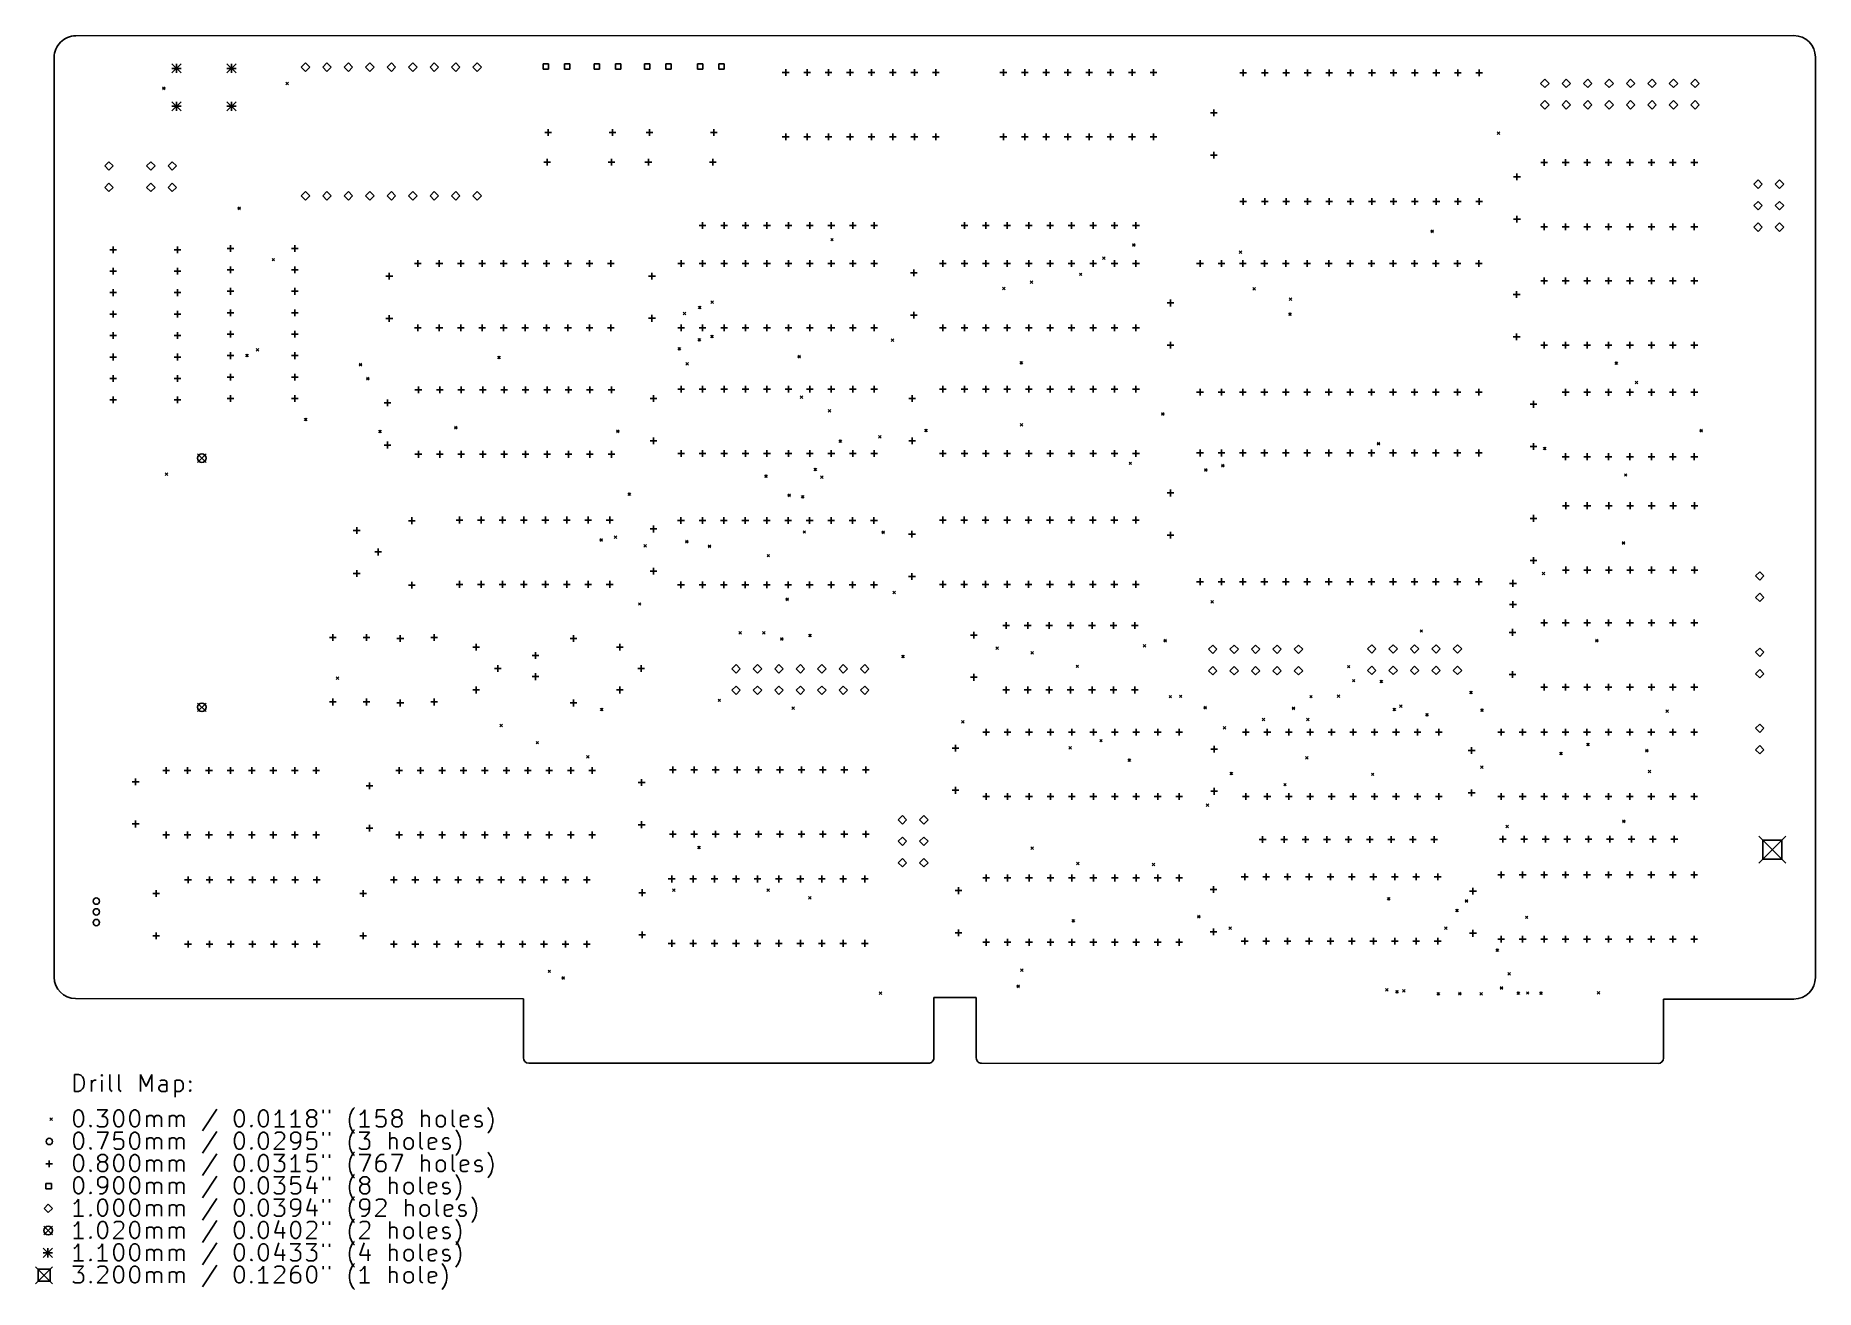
# Model space of a CAD drawing. Extents: x 1.25 to 9.55, y -6.99 to -1.14.
import ezdxf

# ---------------------------------------------------------------- set-up
doc = ezdxf.new("R2010")
doc.units = 0
doc.header["$MEASUREMENT"] = 0
doc.layers.add('BLACK', color=7, linetype='CONTINUOUS')

msp = doc.modelspace()

# ---------------------------------------------------------------- linework, layer by layer
at = {"layer": 'BLACK', "linetype": 'CONTINUOUS'}
for p, q in [((1.4392, -1.1437), (9.4508, -1.1427)), ((1.3386, -5.5317), (1.3392, -1.2437)), ((9.5508, -1.2427), (9.5508, -5.5339)), ((1.8878, -1.2736), (1.9311, -1.3169)), ((1.9311, -1.2736), (1.8878, -1.3169)), ((1.8878, -1.2953), (1.9311, -1.2953)), ((1.9094, -1.2736), (1.9094, -1.3169)), ((2.1437, -1.2736), (2.187, -1.3169)), ((2.187, -1.2736), (2.1437, -1.3169)), ((2.1437, -1.2953), (2.187, -1.2953)), ((2.1654, -1.2736), (2.1654, -1.3169)), ((2.511, -1.2701), (2.4913, -1.2898)), ((2.4913, -1.2898), (2.511, -1.3094)), ((2.5307, -1.2898), (2.511, -1.2701)), ((2.511, -1.3094), (2.5307, -1.2898)), ((2.611, -1.2701), (2.5913, -1.2898)), ((2.5913, -1.2898), (2.611, -1.3094)), ((2.6307, -1.2898), (2.611, -1.2701)), ((2.611, -1.3094), (2.6307, -1.2898)), ((2.711, -1.2701), (2.6913, -1.2898)), ((2.6913, -1.2898), (2.711, -1.3094)), ((2.7307, -1.2898), (2.711, -1.2701)), ((2.711, -1.3094), (2.7307, -1.2898)), ((2.811, -1.2701), (2.7913, -1.2898)), ((2.7913, -1.2898), (2.811, -1.3094)), ((2.8307, -1.2898), (2.811, -1.2701)), ((2.811, -1.3094), (2.8307, -1.2898)), ((2.911, -1.2701), (2.8913, -1.2898)), ((2.8913, -1.2898), (2.911, -1.3094)), ((2.9307, -1.2898), (2.911, -1.2701)), ((2.911, -1.3094), (2.9307, -1.2898)), ((3.011, -1.2701), (2.9913, -1.2898)), ((2.9913, -1.2898), (3.011, -1.3094)), ((3.0307, -1.2898), (3.011, -1.2701)), ((3.011, -1.3094), (3.0307, -1.2898)), ((3.111, -1.2701), (3.0913, -1.2898)), ((3.0913, -1.2898), (3.111, -1.3094)), ((3.1307, -1.2898), (3.111, -1.2701)), ((3.111, -1.3094), (3.1307, -1.2898)), ((3.211, -1.2701), (3.1913, -1.2898)), ((3.1913, -1.2898), (3.211, -1.3094)), ((3.2307, -1.2898), (3.211, -1.2701)), ((3.211, -1.3094), (3.2307, -1.2898)), ((3.311, -1.2701), (3.2913, -1.2898)), ((3.2913, -1.2898), (3.311, -1.3094)), ((3.3307, -1.2898), (3.311, -1.2701)), ((3.311, -1.3094), (3.3307, -1.2898)), ((3.6438, -1.2749), (3.6188, -1.2749)), ((3.6188, -1.2749), (3.6188, -1.2999)), ((3.6188, -1.2999), (3.6438, -1.2999)), ((3.6438, -1.2999), (3.6438, -1.2749)), ((3.7438, -1.2749), (3.7188, -1.2749)), ((3.7188, -1.2749), (3.7188, -1.2999)), ((3.7188, -1.2999), (3.7438, -1.2999)), ((3.7438, -1.2999), (3.7438, -1.2749)), ((3.8816, -1.2749), (3.8566, -1.2749)), ((3.8566, -1.2749), (3.8566, -1.2999)), ((3.8566, -1.2999), (3.8816, -1.2999)), ((3.8816, -1.2999), (3.8816, -1.2749)), ((3.9816, -1.2749), (3.9566, -1.2749)), ((3.9566, -1.2749), (3.9566, -1.2999)), ((3.9566, -1.2999), (3.9816, -1.2999)), ((3.9816, -1.2999), (3.9816, -1.2749)), ((4.1163, -1.2749), (4.0912, -1.2749)), ((4.0912, -1.2749), (4.0912, -1.2999)), ((4.0912, -1.2999), (4.1163, -1.2999)), ((4.1163, -1.2999), (4.1163, -1.2749)), ((4.2163, -1.2749), (4.1912, -1.2749)), ((4.1912, -1.2749), (4.1912, -1.2999)), ((4.1912, -1.2999), (4.2163, -1.2999)), ((4.2163, -1.2999), (4.2163, -1.2749)), ((4.3629, -1.2749), (4.3379, -1.2749)), ((4.3379, -1.2749), (4.3379, -1.2999)), ((4.3379, -1.2999), (4.3629, -1.2999)), ((4.3629, -1.2999), (4.3629, -1.2749)), ((4.4629, -1.2749), (4.4379, -1.2749)), ((4.4379, -1.2749), (4.4379, -1.2999)), ((4.4379, -1.2999), (4.4629, -1.2999)), ((4.4629, -1.2999), (4.4629, -1.2749)), ((4.7339, -1.3142), (4.7654, -1.3142)), ((4.7496, -1.2984), (4.7496, -1.3299)), ((4.8339, -1.3142), (4.8654, -1.3142)), ((4.8496, -1.2984), (4.8496, -1.3299)), ((4.9339, -1.3142), (4.9654, -1.3142)), ((4.9496, -1.2984), (4.9496, -1.3299)), ((5.0339, -1.3142), (5.0654, -1.3142)), ((5.0496, -1.2984), (5.0496, -1.3299)), ((5.1339, -1.3142), (5.1654, -1.3142)), ((5.1496, -1.2984), (5.1496, -1.3299)), ((5.2339, -1.3142), (5.2654, -1.3142)), ((5.2496, -1.2984), (5.2496, -1.3299)), ((5.3339, -1.3142), (5.3654, -1.3142)), ((5.3496, -1.2984), (5.3496, -1.3299)), ((5.4339, -1.3142), (5.4654, -1.3142)), ((5.4496, -1.2984), (5.4496, -1.3299)), ((5.7488, -1.3142), (5.7803, -1.3142)), ((5.7646, -1.2984), (5.7646, -1.3299)), ((5.8488, -1.3142), (5.8803, -1.3142)), ((5.8646, -1.2984), (5.8646, -1.3299)), ((5.9488, -1.3142), (5.9803, -1.3142)), ((5.9646, -1.2984), (5.9646, -1.3299)), ((6.0488, -1.3142), (6.0803, -1.3142)), ((6.0646, -1.2984), (6.0646, -1.3299)), ((6.1488, -1.3142), (6.1803, -1.3142)), ((6.1646, -1.2984), (6.1646, -1.3299)), ((6.2488, -1.3142), (6.2803, -1.3142)), ((6.2646, -1.2984), (6.2646, -1.3299)), ((6.3488, -1.3142), (6.3803, -1.3142)), ((6.3646, -1.2984), (6.3646, -1.3299)), ((6.4488, -1.3142), (6.4803, -1.3142)), ((6.4646, -1.2984), (6.4646, -1.3299)), ((6.8675, -1.3165), (6.899, -1.3165)), ((6.8833, -1.3008), (6.8833, -1.3323)), ((6.9675, -1.3165), (6.999, -1.3165)), ((6.9833, -1.3008), (6.9833, -1.3323)), ((7.0675, -1.3165), (7.099, -1.3165)), ((7.0833, -1.3008), (7.0833, -1.3323)), ((7.1675, -1.3165), (7.199, -1.3165)), ((7.1833, -1.3008), (7.1833, -1.3323)), ((7.2675, -1.3165), (7.299, -1.3165)), ((7.2833, -1.3008), (7.2833, -1.3323)), ((7.3675, -1.3165), (7.399, -1.3165)), ((7.3833, -1.3008), (7.3833, -1.3323)), ((7.4675, -1.3165), (7.499, -1.3165)), ((7.4833, -1.3008), (7.4833, -1.3323)), ((7.5675, -1.3165), (7.599, -1.3165)), ((7.5833, -1.3008), (7.5833, -1.3323)), ((7.6675, -1.3165), (7.699, -1.3165)), ((7.6833, -1.3008), (7.6833, -1.3323)), ((7.7675, -1.3165), (7.799, -1.3165)), ((7.7833, -1.3008), (7.7833, -1.3323)), ((7.8675, -1.3165), (7.899, -1.3165)), ((7.8833, -1.3008), (7.8833, -1.3323)), ((7.9675, -1.3165), (7.999, -1.3165)), ((7.9833, -1.3008), (7.9833, -1.3323)), ((1.8441, -1.3826), (1.8559, -1.3944)), ((1.8559, -1.3826), (1.8441, -1.3944)), ((2.4198, -1.3598), (2.4316, -1.3716)), ((2.4316, -1.3598), (2.4198, -1.3716)), ((8.2894, -1.3457), (8.2697, -1.3654)), ((8.2697, -1.3654), (8.2894, -1.385)), ((8.3091, -1.3654), (8.2894, -1.3457)), ((8.2894, -1.385), (8.3091, -1.3654)), ((8.3894, -1.3457), (8.3697, -1.3654)), ((8.3697, -1.3654), (8.3894, -1.385)), ((8.4091, -1.3654), (8.3894, -1.3457)), ((8.3894, -1.385), (8.4091, -1.3654)), ((8.4894, -1.3457), (8.4697, -1.3654)), ((8.4697, -1.3654), (8.4894, -1.385)), ((8.5091, -1.3654), (8.4894, -1.3457)), ((8.4894, -1.385), (8.5091, -1.3654)), ((8.5894, -1.3457), (8.5697, -1.3654)), ((8.5697, -1.3654), (8.5894, -1.385)), ((8.6091, -1.3654), (8.5894, -1.3457)), ((8.5894, -1.385), (8.6091, -1.3654)), ((8.6894, -1.3457), (8.6697, -1.3654)), ((8.6697, -1.3654), (8.6894, -1.385)), ((8.7091, -1.3654), (8.6894, -1.3457)), ((8.6894, -1.385), (8.7091, -1.3654)), ((8.7894, -1.3457), (8.7697, -1.3654)), ((8.7697, -1.3654), (8.7894, -1.385)), ((8.8091, -1.3654), (8.7894, -1.3457)), ((8.7894, -1.385), (8.8091, -1.3654)), ((8.8894, -1.3457), (8.8697, -1.3654)), ((8.8697, -1.3654), (8.8894, -1.385)), ((8.9091, -1.3654), (8.8894, -1.3457)), ((8.8894, -1.385), (8.9091, -1.3654)), ((8.9894, -1.3457), (8.9697, -1.3654)), ((8.9697, -1.3654), (8.9894, -1.385)), ((9.0091, -1.3654), (8.9894, -1.3457)), ((8.9894, -1.385), (9.0091, -1.3654)), ((1.8878, -1.4508), (1.9311, -1.4941)), ((1.9311, -1.4508), (1.8878, -1.4941)), ((1.8878, -1.4724), (1.9311, -1.4724)), ((1.9094, -1.4508), (1.9094, -1.4941)), ((2.1437, -1.4508), (2.187, -1.4941)), ((2.187, -1.4508), (2.1437, -1.4941)), ((2.1437, -1.4724), (2.187, -1.4724)), ((2.1654, -1.4508), (2.1654, -1.4941)), ((6.7455, -1.4874), (6.7455, -1.5189)), ((8.2894, -1.4457), (8.2697, -1.4654)), ((8.2697, -1.4654), (8.2894, -1.485)), ((8.3091, -1.4654), (8.2894, -1.4457)), ((8.2894, -1.485), (8.3091, -1.4654)), ((8.3894, -1.4457), (8.3697, -1.4654)), ((8.3697, -1.4654), (8.3894, -1.485)), ((8.4091, -1.4654), (8.3894, -1.4457)), ((8.3894, -1.485), (8.4091, -1.4654)), ((8.4894, -1.4457), (8.4697, -1.4654)), ((8.4697, -1.4654), (8.4894, -1.485)), ((8.5091, -1.4654), (8.4894, -1.4457)), ((8.4894, -1.485), (8.5091, -1.4654)), ((8.5894, -1.4457), (8.5697, -1.4654)), ((8.5697, -1.4654), (8.5894, -1.485)), ((8.6091, -1.4654), (8.5894, -1.4457)), ((8.5894, -1.485), (8.6091, -1.4654)), ((8.6894, -1.4457), (8.6697, -1.4654)), ((8.6697, -1.4654), (8.6894, -1.485)), ((8.7091, -1.4654), (8.6894, -1.4457)), ((8.6894, -1.485), (8.7091, -1.4654)), ((8.7894, -1.4457), (8.7697, -1.4654)), ((8.7697, -1.4654), (8.7894, -1.485)), ((8.8091, -1.4654), (8.7894, -1.4457)), ((8.7894, -1.485), (8.8091, -1.4654)), ((8.8894, -1.4457), (8.8697, -1.4654)), ((8.8697, -1.4654), (8.8894, -1.485)), ((8.9091, -1.4654), (8.8894, -1.4457)), ((8.8894, -1.485), (8.9091, -1.4654)), ((8.9894, -1.4457), (8.9697, -1.4654)), ((8.9697, -1.4654), (8.9894, -1.485)), ((9.0091, -1.4654), (8.9894, -1.4457)), ((8.9894, -1.485), (9.0091, -1.4654)), ((6.7297, -1.5031), (6.7612, -1.5031)), ((3.626, -1.5945), (3.6575, -1.5945)), ((3.6417, -1.5787), (3.6417, -1.6102)), ((3.926, -1.5945), (3.9575, -1.5945)), ((3.9417, -1.5787), (3.9417, -1.6102)), ((4.0984, -1.5945), (4.1299, -1.5945)), ((4.1142, -1.5787), (4.1142, -1.6102)), ((4.3984, -1.5945), (4.4299, -1.5945)), ((4.4142, -1.5787), (4.4142, -1.6102)), ((4.7339, -1.6142), (4.7654, -1.6142)), ((4.7496, -1.5984), (4.7496, -1.6299)), ((4.8339, -1.6142), (4.8654, -1.6142)), ((4.8496, -1.5984), (4.8496, -1.6299)), ((4.9339, -1.6142), (4.9654, -1.6142)), ((4.9496, -1.5984), (4.9496, -1.6299)), ((5.0339, -1.6142), (5.0654, -1.6142)), ((5.0496, -1.5984), (5.0496, -1.6299)), ((5.1339, -1.6142), (5.1654, -1.6142)), ((5.1496, -1.5984), (5.1496, -1.6299)), ((5.2339, -1.6142), (5.2654, -1.6142)), ((5.2496, -1.5984), (5.2496, -1.6299)), ((5.3339, -1.6142), (5.3654, -1.6142)), ((5.3496, -1.5984), (5.3496, -1.6299)), ((5.4339, -1.6142), (5.4654, -1.6142)), ((5.4496, -1.5984), (5.4496, -1.6299)), ((5.7488, -1.6142), (5.7803, -1.6142)), ((5.7646, -1.5984), (5.7646, -1.6299)), ((5.8488, -1.6142), (5.8803, -1.6142)), ((5.8646, -1.5984), (5.8646, -1.6299)), ((5.9488, -1.6142), (5.9803, -1.6142)), ((5.9646, -1.5984), (5.9646, -1.6299)), ((6.0488, -1.6142), (6.0803, -1.6142)), ((6.0646, -1.5984), (6.0646, -1.6299)), ((6.1488, -1.6142), (6.1803, -1.6142)), ((6.1646, -1.5984), (6.1646, -1.6299)), ((6.2488, -1.6142), (6.2803, -1.6142)), ((6.2646, -1.5984), (6.2646, -1.6299)), ((6.3488, -1.6142), (6.3803, -1.6142)), ((6.3646, -1.5984), (6.3646, -1.6299)), ((6.4488, -1.6142), (6.4803, -1.6142)), ((6.4646, -1.5984), (6.4646, -1.6299)), ((8.0675, -1.592), (8.0793, -1.6039)), ((8.0793, -1.592), (8.0675, -1.6039)), ((1.5945, -1.7307), (1.5748, -1.7504)), ((1.6142, -1.7504), (1.5945, -1.7307)), ((1.7898, -1.7307), (1.7701, -1.7504)), ((1.8094, -1.7504), (1.7898, -1.7307)), ((1.8898, -1.7307), (1.8701, -1.7504)), ((1.9094, -1.7504), (1.8898, -1.7307)), ((3.6213, -1.7323), (3.6528, -1.7323)), ((3.637, -1.7165), (3.637, -1.748)), ((3.9213, -1.7323), (3.9528, -1.7323)), ((3.937, -1.7165), (3.937, -1.748)), ((4.0937, -1.7323), (4.1252, -1.7323)), ((4.1094, -1.7165), (4.1094, -1.748)), ((4.3937, -1.7323), (4.4252, -1.7323)), ((4.4094, -1.7165), (4.4094, -1.748)), ((6.7297, -1.7), (6.7612, -1.7)), ((6.7455, -1.6843), (6.7455, -1.7157)), ((8.2705, -1.7346), (8.302, -1.7346)), ((8.2862, -1.7189), (8.2862, -1.7504)), ((8.3705, -1.7346), (8.402, -1.7346)), ((8.3862, -1.7189), (8.3862, -1.7504)), ((8.4705, -1.7346), (8.502, -1.7346)), ((8.4862, -1.7189), (8.4862, -1.7504)), ((8.5705, -1.7346), (8.602, -1.7346)), ((8.5862, -1.7189), (8.5862, -1.7504)), ((8.6705, -1.7346), (8.702, -1.7346)), ((8.6862, -1.7189), (8.6862, -1.7504)), ((8.7705, -1.7346), (8.802, -1.7346)), ((8.7862, -1.7189), (8.7862, -1.7504)), ((8.8705, -1.7346), (8.902, -1.7346)), ((8.8862, -1.7189), (8.8862, -1.7504)), ((8.9705, -1.7346), (9.002, -1.7346)), ((8.9862, -1.7189), (8.9862, -1.7504)), ((1.5748, -1.7504), (1.5945, -1.7701)), ((1.5945, -1.7701), (1.6142, -1.7504)), ((1.7701, -1.7504), (1.7898, -1.7701)), ((1.7898, -1.7701), (1.8094, -1.7504)), ((1.8701, -1.7504), (1.8898, -1.7701)), ((1.8898, -1.7701), (1.9094, -1.7504)), ((8.1437, -1.8012), (8.1752, -1.8012)), ((8.1594, -1.7854), (8.1594, -1.8169)), ((9.2835, -1.8157), (9.2638, -1.8354)), ((9.3031, -1.8354), (9.2835, -1.8157)), ((9.3835, -1.8157), (9.3638, -1.8354)), ((9.4031, -1.8354), (9.3835, -1.8157)), ((1.5945, -1.8307), (1.5748, -1.8504)), ((1.5748, -1.8504), (1.5945, -1.8701)), ((1.6142, -1.8504), (1.5945, -1.8307)), ((1.5945, -1.8701), (1.6142, -1.8504)), ((1.7898, -1.8307), (1.7701, -1.8504)), ((1.7701, -1.8504), (1.7898, -1.8701)), ((1.8094, -1.8504), (1.7898, -1.8307)), ((1.7898, -1.8701), (1.8094, -1.8504)), ((1.8898, -1.8307), (1.8701, -1.8504)), ((1.8701, -1.8504), (1.8898, -1.8701)), ((1.9094, -1.8504), (1.8898, -1.8307)), ((1.8898, -1.8701), (1.9094, -1.8504)), ((2.511, -1.8701), (2.4913, -1.8898)), ((2.4913, -1.8898), (2.511, -1.9094)), ((2.5307, -1.8898), (2.511, -1.8701)), ((2.511, -1.9094), (2.5307, -1.8898)), ((2.611, -1.8701), (2.5913, -1.8898)), ((2.5913, -1.8898), (2.611, -1.9094)), ((2.6307, -1.8898), (2.611, -1.8701)), ((2.611, -1.9094), (2.6307, -1.8898)), ((2.711, -1.8701), (2.6913, -1.8898)), ((2.6913, -1.8898), (2.711, -1.9094)), ((2.7307, -1.8898), (2.711, -1.8701)), ((2.711, -1.9094), (2.7307, -1.8898)), ((2.811, -1.8701), (2.7913, -1.8898)), ((2.7913, -1.8898), (2.811, -1.9094)), ((2.8307, -1.8898), (2.811, -1.8701)), ((2.811, -1.9094), (2.8307, -1.8898)), ((2.911, -1.8701), (2.8913, -1.8898)), ((2.8913, -1.8898), (2.911, -1.9094)), ((2.9307, -1.8898), (2.911, -1.8701)), ((2.911, -1.9094), (2.9307, -1.8898)), ((3.011, -1.8701), (2.9913, -1.8898)), ((2.9913, -1.8898), (3.011, -1.9094)), ((3.0307, -1.8898), (3.011, -1.8701)), ((3.011, -1.9094), (3.0307, -1.8898)), ((3.111, -1.8701), (3.0913, -1.8898)), ((3.0913, -1.8898), (3.111, -1.9094)), ((3.1307, -1.8898), (3.111, -1.8701)), ((3.111, -1.9094), (3.1307, -1.8898)), ((3.211, -1.8701), (3.1913, -1.8898)), ((3.1913, -1.8898), (3.211, -1.9094)), ((3.2307, -1.8898), (3.211, -1.8701)), ((3.211, -1.9094), (3.2307, -1.8898)), ((3.311, -1.8701), (3.2913, -1.8898)), ((3.2913, -1.8898), (3.311, -1.9094)), ((3.3307, -1.8898), (3.311, -1.8701)), ((3.311, -1.9094), (3.3307, -1.8898)), ((6.8833, -1.9008), (6.8833, -1.9323)), ((6.9833, -1.9008), (6.9833, -1.9323)), ((7.0833, -1.9008), (7.0833, -1.9323)), ((7.1833, -1.9008), (7.1833, -1.9323)), ((7.2833, -1.9008), (7.2833, -1.9323)), ((7.3833, -1.9008), (7.3833, -1.9323)), ((7.4833, -1.9008), (7.4833, -1.9323)), ((7.5833, -1.9008), (7.5833, -1.9323)), ((7.6833, -1.9008), (7.6833, -1.9323)), ((7.7833, -1.9008), (7.7833, -1.9323)), ((7.8833, -1.9008), (7.8833, -1.9323)), ((7.9833, -1.9008), (7.9833, -1.9323)), ((9.2638, -1.8354), (9.2835, -1.8551)), ((9.2835, -1.8551), (9.3031, -1.8354)), ((9.3638, -1.8354), (9.3835, -1.8551)), ((9.3835, -1.8551), (9.4031, -1.8354)), ((2.1956, -1.9422), (2.2074, -1.954)), ((2.2074, -1.9422), (2.1956, -1.954)), ((6.8675, -1.9165), (6.899, -1.9165)), ((6.9675, -1.9165), (6.999, -1.9165)), ((7.0675, -1.9165), (7.099, -1.9165)), ((7.1675, -1.9165), (7.199, -1.9165)), ((7.2675, -1.9165), (7.299, -1.9165)), ((7.3675, -1.9165), (7.399, -1.9165)), ((7.4675, -1.9165), (7.499, -1.9165)), ((7.5675, -1.9165), (7.599, -1.9165)), ((7.6675, -1.9165), (7.699, -1.9165)), ((7.7675, -1.9165), (7.799, -1.9165)), ((7.8675, -1.9165), (7.899, -1.9165)), ((7.9675, -1.9165), (7.999, -1.9165)), ((8.1594, -1.9823), (8.1594, -2.0138)), ((9.2835, -1.9157), (9.2638, -1.9354)), ((9.2638, -1.9354), (9.2835, -1.9551)), ((9.3031, -1.9354), (9.2835, -1.9157)), ((9.2835, -1.9551), (9.3031, -1.9354)), ((9.3835, -1.9157), (9.3638, -1.9354)), ((9.3638, -1.9354), (9.3835, -1.9551)), ((9.4031, -1.9354), (9.3835, -1.9157)), ((9.3835, -1.9551), (9.4031, -1.9354)), ((4.3467, -2.0276), (4.3781, -2.0276)), ((4.3624, -2.0118), (4.3624, -2.0433)), ((4.4467, -2.0276), (4.4781, -2.0276)), ((4.4624, -2.0118), (4.4624, -2.0433)), ((4.5467, -2.0276), (4.5781, -2.0276)), ((4.5624, -2.0118), (4.5624, -2.0433)), ((4.6467, -2.0276), (4.6781, -2.0276)), ((4.6624, -2.0118), (4.6624, -2.0433)), ((4.7467, -2.0276), (4.7781, -2.0276)), ((4.7624, -2.0118), (4.7624, -2.0433)), ((4.8467, -2.0276), (4.8781, -2.0276)), ((4.8624, -2.0118), (4.8624, -2.0433)), ((4.9467, -2.0276), (4.9781, -2.0276)), ((4.9624, -2.0118), (4.9624, -2.0433)), ((5.0467, -2.0276), (5.0781, -2.0276)), ((5.0624, -2.0118), (5.0624, -2.0433)), ((5.1467, -2.0276), (5.1781, -2.0276)), ((5.1624, -2.0118), (5.1624, -2.0433)), ((5.5671, -2.0276), (5.5986, -2.0276)), ((5.5829, -2.0118), (5.5829, -2.0433)), ((5.6671, -2.0276), (5.6986, -2.0276)), ((5.6829, -2.0118), (5.6829, -2.0433)), ((5.7671, -2.0276), (5.7986, -2.0276)), ((5.7829, -2.0118), (5.7829, -2.0433)), ((5.8671, -2.0276), (5.8986, -2.0276)), ((5.8829, -2.0118), (5.8829, -2.0433)), ((5.9671, -2.0276), (5.9986, -2.0276)), ((5.9829, -2.0118), (5.9829, -2.0433)), ((6.0671, -2.0276), (6.0986, -2.0276)), ((6.0829, -2.0118), (6.0829, -2.0433)), ((6.1671, -2.0276), (6.1986, -2.0276)), ((6.1829, -2.0118), (6.1829, -2.0433)), ((6.2671, -2.0276), (6.2986, -2.0276)), ((6.2829, -2.0118), (6.2829, -2.0433)), ((6.3671, -2.0276), (6.3986, -2.0276)), ((6.3829, -2.0118), (6.3829, -2.0433)), ((7.7582, -2.0489), (7.77, -2.0608)), ((7.77, -2.0489), (7.7582, -2.0608)), ((8.1437, -1.998), (8.1752, -1.998)), ((8.2705, -2.0346), (8.302, -2.0346)), ((8.2862, -2.0189), (8.2862, -2.0504)), ((8.3705, -2.0346), (8.402, -2.0346)), ((8.3862, -2.0189), (8.3862, -2.0504)), ((8.4705, -2.0346), (8.502, -2.0346)), ((8.4862, -2.0189), (8.4862, -2.0504)), ((8.5705, -2.0346), (8.602, -2.0346)), ((8.5862, -2.0189), (8.5862, -2.0504)), ((8.6705, -2.0346), (8.702, -2.0346)), ((8.6862, -2.0189), (8.6862, -2.0504)), ((8.7705, -2.0346), (8.802, -2.0346)), ((8.7862, -2.0189), (8.7862, -2.0504)), ((8.8705, -2.0346), (8.902, -2.0346)), ((8.8862, -2.0189), (8.8862, -2.0504)), ((8.9705, -2.0346), (9.002, -2.0346)), ((8.9862, -2.0189), (8.9862, -2.0504)), ((9.2835, -2.0157), (9.2638, -2.0354)), ((9.2638, -2.0354), (9.2835, -2.0551)), ((9.3031, -2.0354), (9.2835, -2.0157)), ((9.2835, -2.0551), (9.3031, -2.0354)), ((9.3835, -2.0157), (9.3638, -2.0354)), ((9.3638, -2.0354), (9.3835, -2.0551)), ((9.4031, -2.0354), (9.3835, -2.0157)), ((9.3835, -2.0551), (9.4031, -2.0354)), ((1.5984, -2.1409), (1.6299, -2.1409)), ((1.6142, -2.1252), (1.6142, -2.1567)), ((1.8984, -2.1409), (1.9299, -2.1409)), ((1.9142, -2.1252), (1.9142, -2.1567)), ((2.1449, -2.1346), (2.1764, -2.1346)), ((2.1606, -2.1189), (2.1606, -2.1504)), ((2.4449, -2.1346), (2.4764, -2.1346)), ((2.4606, -2.1189), (2.4606, -2.1504)), ((4.9599, -2.0879), (4.9717, -2.0997)), ((4.9717, -2.0879), (4.9599, -2.0997)), ((6.3665, -2.113), (6.3784, -2.1248)), ((6.3784, -2.113), (6.3665, -2.1248)), ((6.8642, -2.1467), (6.876, -2.1585)), ((6.876, -2.1467), (6.8642, -2.1585)), ((1.6142, -2.2252), (1.6142, -2.2567)), ((1.9142, -2.2252), (1.9142, -2.2567)), ((2.1449, -2.2346), (2.1764, -2.2346)), ((2.1606, -2.2189), (2.1606, -2.2504)), ((2.3552, -2.1814), (2.367, -2.1932)), ((2.367, -2.1814), (2.3552, -2.1932)), ((2.4449, -2.2346), (2.4764, -2.2346)), ((2.4606, -2.2189), (2.4606, -2.2504)), ((3.0189, -2.2047), (3.0504, -2.2047)), ((3.0346, -2.189), (3.0346, -2.2205)), ((3.1189, -2.2047), (3.1504, -2.2047)), ((3.1346, -2.189), (3.1346, -2.2205)), ((3.2189, -2.2047), (3.2504, -2.2047)), ((3.2346, -2.189), (3.2346, -2.2205)), ((3.3189, -2.2047), (3.3504, -2.2047)), ((3.3346, -2.189), (3.3346, -2.2205)), ((3.4189, -2.2047), (3.4504, -2.2047)), ((3.4346, -2.189), (3.4346, -2.2205)), ((3.5189, -2.2047), (3.5504, -2.2047)), ((3.5346, -2.189), (3.5346, -2.2205)), ((3.6189, -2.2047), (3.6504, -2.2047)), ((3.6346, -2.189), (3.6346, -2.2205)), ((3.7189, -2.2047), (3.7504, -2.2047)), ((3.7346, -2.189), (3.7346, -2.2205)), ((3.8189, -2.2047), (3.8504, -2.2047)), ((3.8346, -2.189), (3.8346, -2.2205)), ((3.9189, -2.2047), (3.9504, -2.2047)), ((3.9346, -2.189), (3.9346, -2.2205)), ((4.2467, -2.2047), (4.2781, -2.2047)), ((4.2624, -2.189), (4.2624, -2.2205)), ((4.3467, -2.2047), (4.3781, -2.2047)), ((4.3624, -2.189), (4.3624, -2.2205)), ((4.4467, -2.2047), (4.4781, -2.2047)), ((4.4624, -2.189), (4.4624, -2.2205)), ((4.5467, -2.2047), (4.5781, -2.2047)), ((4.5624, -2.189), (4.5624, -2.2205)), ((4.6467, -2.2047), (4.6781, -2.2047)), ((4.6624, -2.189), (4.6624, -2.2205)), ((4.7467, -2.2047), (4.7781, -2.2047)), ((4.7624, -2.189), (4.7624, -2.2205)), ((4.8467, -2.2047), (4.8781, -2.2047)), ((4.8624, -2.189), (4.8624, -2.2205)), ((4.9467, -2.2047), (4.9781, -2.2047)), ((4.9624, -2.189), (4.9624, -2.2205)), ((5.0467, -2.2047), (5.0781, -2.2047)), ((5.0624, -2.189), (5.0624, -2.2205)), ((5.1467, -2.2047), (5.1781, -2.2047)), ((5.1624, -2.189), (5.1624, -2.2205)), ((5.3467, -2.2331), (5.3467, -2.2646)), ((5.4671, -2.2047), (5.4986, -2.2047)), ((5.4829, -2.189), (5.4829, -2.2205)), ((5.5671, -2.2047), (5.5986, -2.2047)), ((5.5829, -2.189), (5.5829, -2.2205)), ((5.6671, -2.2047), (5.6986, -2.2047)), ((5.6829, -2.189), (5.6829, -2.2205)), ((5.7671, -2.2047), (5.7986, -2.2047)), ((5.7829, -2.189), (5.7829, -2.2205)), ((5.8671, -2.2047), (5.8986, -2.2047)), ((5.8829, -2.189), (5.8829, -2.2205)), ((5.9671, -2.2047), (5.9986, -2.2047)), ((5.9829, -2.189), (5.9829, -2.2205)), ((6.0671, -2.2047), (6.0986, -2.2047)), ((6.0829, -2.189), (6.0829, -2.2205)), ((6.1671, -2.2047), (6.1986, -2.2047)), ((6.1829, -2.189), (6.1829, -2.2205)), ((6.227, -2.1742), (6.2388, -2.186)), ((6.2388, -2.1742), (6.227, -2.186)), ((6.2671, -2.2047), (6.2986, -2.2047)), ((6.2829, -2.189), (6.2829, -2.2205)), ((6.3671, -2.2047), (6.3986, -2.2047)), ((6.3829, -2.189), (6.3829, -2.2205)), ((6.6657, -2.2047), (6.6972, -2.2047)), ((6.6815, -2.189), (6.6815, -2.2205)), ((6.7657, -2.2047), (6.7972, -2.2047)), ((6.7815, -2.189), (6.7815, -2.2205)), ((6.8657, -2.2047), (6.8972, -2.2047)), ((6.8815, -2.189), (6.8815, -2.2205)), ((6.9657, -2.2047), (6.9972, -2.2047)), ((6.9815, -2.189), (6.9815, -2.2205)), ((7.0657, -2.2047), (7.0972, -2.2047)), ((7.0815, -2.189), (7.0815, -2.2205)), ((7.1657, -2.2047), (7.1972, -2.2047)), ((7.1815, -2.189), (7.1815, -2.2205)), ((7.2657, -2.2047), (7.2972, -2.2047)), ((7.2815, -2.189), (7.2815, -2.2205)), ((7.3657, -2.2047), (7.3972, -2.2047)), ((7.3815, -2.189), (7.3815, -2.2205)), ((7.4657, -2.2047), (7.4972, -2.2047)), ((7.4815, -2.189), (7.4815, -2.2205)), ((7.5657, -2.2047), (7.5972, -2.2047)), ((7.5815, -2.189), (7.5815, -2.2205)), ((7.6657, -2.2047), (7.6972, -2.2047)), ((7.6815, -2.189), (7.6815, -2.2205)), ((7.7657, -2.2047), (7.7972, -2.2047)), ((7.7815, -2.189), (7.7815, -2.2205)), ((7.8657, -2.2047), (7.8972, -2.2047)), ((7.8815, -2.189), (7.8815, -2.2205)), ((7.9657, -2.2047), (7.9972, -2.2047)), ((7.9815, -2.189), (7.9815, -2.2205)), ((1.5984, -2.2409), (1.6299, -2.2409)), ((1.8984, -2.2409), (1.9299, -2.2409)), ((2.1606, -2.3189), (2.1606, -2.3504)), ((2.4606, -2.3189), (2.4606, -2.3504)), ((2.8858, -2.2646), (2.9173, -2.2646)), ((2.9016, -2.2488), (2.9016, -2.2803)), ((4.1104, -2.2638), (4.1419, -2.2638)), ((4.1262, -2.248), (4.1262, -2.2795)), ((5.3309, -2.2488), (5.3624, -2.2488)), ((5.7605, -2.3153), (5.7723, -2.3271)), ((5.7723, -2.3153), (5.7605, -2.3271)), ((5.8896, -2.2862), (5.9014, -2.298)), ((5.9014, -2.2862), (5.8896, -2.298)), ((6.1191, -2.2494), (6.1309, -2.2612)), ((6.1309, -2.2494), (6.1191, -2.2612)), ((6.9279, -2.3174), (6.9397, -2.3292)), ((6.9397, -2.3174), (6.9279, -2.3292)), ((8.2705, -2.2858), (8.302, -2.2858)), ((8.2862, -2.2701), (8.2862, -2.3016)), ((8.3705, -2.2858), (8.402, -2.2858)), ((8.3862, -2.2701), (8.3862, -2.3016)), ((8.4705, -2.2858), (8.502, -2.2858)), ((8.4862, -2.2701), (8.4862, -2.3016)), ((8.5705, -2.2858), (8.602, -2.2858)), ((8.5862, -2.2701), (8.5862, -2.3016)), ((8.6705, -2.2858), (8.702, -2.2858)), ((8.6862, -2.2701), (8.6862, -2.3016)), ((8.7705, -2.2858), (8.802, -2.2858)), ((8.7862, -2.2701), (8.7862, -2.3016)), ((8.8705, -2.2858), (8.902, -2.2858)), ((8.8862, -2.2701), (8.8862, -2.3016)), ((8.9705, -2.2858), (9.002, -2.2858)), ((8.9862, -2.2701), (8.9862, -2.3016)), ((1.5984, -2.3409), (1.6299, -2.3409)), ((1.6142, -2.3252), (1.6142, -2.3567)), ((1.8984, -2.3409), (1.9299, -2.3409)), ((1.9142, -2.3252), (1.9142, -2.3567)), ((2.1449, -2.3346), (2.1764, -2.3346)), ((2.4449, -2.3346), (2.4764, -2.3346)), ((4.3426, -2.4045), (4.3544, -2.4163)), ((4.3544, -2.4045), (4.3426, -2.4163)), ((4.4008, -2.3797), (4.4126, -2.3915)), ((4.4126, -2.3797), (4.4008, -2.3915)), ((6.528, -2.389), (6.5594, -2.389)), ((6.5437, -2.3732), (6.5437, -2.4047)), ((7.0974, -2.3653), (7.1092, -2.3771)), ((7.1092, -2.3653), (7.0974, -2.3771)), ((8.1421, -2.3496), (8.1736, -2.3496)), ((8.1579, -2.3339), (8.1579, -2.3654)), ((1.5984, -2.4409), (1.6299, -2.4409)), ((1.6142, -2.4252), (1.6142, -2.4567)), ((1.8984, -2.4409), (1.9299, -2.4409)), ((1.9142, -2.4252), (1.9142, -2.4567)), ((2.1449, -2.4346), (2.1764, -2.4346)), ((2.1606, -2.4189), (2.1606, -2.4504)), ((2.4449, -2.4346), (2.4764, -2.4346)), ((2.4606, -2.4189), (2.4606, -2.4504)), ((2.8858, -2.4614), (2.9173, -2.4614)), ((2.9016, -2.4457), (2.9016, -2.4772)), ((3.0346, -2.489), (3.0346, -2.5205)), ((3.1346, -2.489), (3.1346, -2.5205)), ((3.2346, -2.489), (3.2346, -2.5205)), ((3.3346, -2.489), (3.3346, -2.5205)), ((3.4346, -2.489), (3.4346, -2.5205)), ((3.5346, -2.489), (3.5346, -2.5205)), ((3.6346, -2.489), (3.6346, -2.5205)), ((3.7346, -2.489), (3.7346, -2.5205)), ((3.8346, -2.489), (3.8346, -2.5205)), ((3.9346, -2.489), (3.9346, -2.5205)), ((4.1104, -2.4606), (4.1419, -2.4606)), ((4.1262, -2.4449), (4.1262, -2.4764)), ((4.2624, -2.489), (4.2624, -2.5205)), ((4.2717, -2.432), (4.2835, -2.4438)), ((4.2835, -2.432), (4.2717, -2.4438)), ((4.3624, -2.489), (4.3624, -2.5205)), ((4.4624, -2.489), (4.4624, -2.5205)), ((4.5624, -2.489), (4.5624, -2.5205)), ((4.6624, -2.489), (4.6624, -2.5205)), ((4.7624, -2.489), (4.7624, -2.5205)), ((4.8624, -2.489), (4.8624, -2.5205)), ((4.9624, -2.489), (4.9624, -2.5205)), ((5.0624, -2.489), (5.0624, -2.5205)), ((5.1624, -2.489), (5.1624, -2.5205)), ((5.3309, -2.4457), (5.3624, -2.4457)), ((5.3467, -2.4299), (5.3467, -2.4614)), ((5.4829, -2.489), (5.4829, -2.5205)), ((5.5829, -2.489), (5.5829, -2.5205)), ((5.6829, -2.489), (5.6829, -2.5205)), ((5.7829, -2.489), (5.7829, -2.5205)), ((5.8829, -2.489), (5.8829, -2.5205)), ((5.9829, -2.489), (5.9829, -2.5205)), ((6.0829, -2.489), (6.0829, -2.5205)), ((6.1829, -2.489), (6.1829, -2.5205)), ((6.2829, -2.489), (6.2829, -2.5205)), ((6.3829, -2.489), (6.3829, -2.5205)), ((7.0952, -2.4351), (7.1071, -2.4469)), ((7.1071, -2.4351), (7.0952, -2.4469)), ((1.5984, -2.5409), (1.6299, -2.5409)), ((1.6142, -2.5252), (1.6142, -2.5567)), ((1.8984, -2.5409), (1.9299, -2.5409)), ((1.9142, -2.5252), (1.9142, -2.5567)), ((2.1449, -2.5346), (2.1764, -2.5346)), ((2.1606, -2.5189), (2.1606, -2.5504)), ((2.4449, -2.5346), (2.4764, -2.5346)), ((2.4606, -2.5189), (2.4606, -2.5504)), ((3.0189, -2.5047), (3.0504, -2.5047)), ((3.1189, -2.5047), (3.1504, -2.5047)), ((3.2189, -2.5047), (3.2504, -2.5047)), ((3.3189, -2.5047), (3.3504, -2.5047)), ((3.4189, -2.5047), (3.4504, -2.5047)), ((3.5189, -2.5047), (3.5504, -2.5047)), ((3.6189, -2.5047), (3.6504, -2.5047)), ((3.7189, -2.5047), (3.7504, -2.5047)), ((3.8189, -2.5047), (3.8504, -2.5047)), ((3.9189, -2.5047), (3.9504, -2.5047)), ((4.2467, -2.5047), (4.2781, -2.5047)), ((4.3409, -2.5552), (4.3527, -2.567)), ((4.3527, -2.5552), (4.3409, -2.567)), ((4.3467, -2.5047), (4.3781, -2.5047)), ((4.4003, -2.5396), (4.4122, -2.5514)), ((4.4122, -2.5396), (4.4003, -2.5514)), ((4.4467, -2.5047), (4.4781, -2.5047)), ((4.5467, -2.5047), (4.5781, -2.5047)), ((4.6467, -2.5047), (4.6781, -2.5047)), ((4.7467, -2.5047), (4.7781, -2.5047)), ((4.8467, -2.5047), (4.8781, -2.5047)), ((4.9467, -2.5047), (4.9781, -2.5047)), ((5.0467, -2.5047), (5.0781, -2.5047)), ((5.1467, -2.5047), (5.1781, -2.5047)), ((5.2414, -2.5561), (5.2533, -2.5679)), ((5.2533, -2.5561), (5.2414, -2.5679)), ((5.4671, -2.5047), (5.4986, -2.5047)), ((5.5671, -2.5047), (5.5986, -2.5047)), ((5.6671, -2.5047), (5.6986, -2.5047)), ((5.7671, -2.5047), (5.7986, -2.5047)), ((5.8671, -2.5047), (5.8986, -2.5047)), ((5.9671, -2.5047), (5.9986, -2.5047)), ((6.0671, -2.5047), (6.0986, -2.5047)), ((6.1671, -2.5047), (6.1986, -2.5047)), ((6.2671, -2.5047), (6.2986, -2.5047)), ((6.3671, -2.5047), (6.3986, -2.5047)), ((6.5437, -2.5701), (6.5437, -2.6016)), ((8.1421, -2.5465), (8.1736, -2.5465)), ((8.1579, -2.5307), (8.1579, -2.5622)), ((8.2862, -2.5701), (8.2862, -2.6016)), ((8.3862, -2.5701), (8.3862, -2.6016)), ((8.4862, -2.5701), (8.4862, -2.6016)), ((8.5862, -2.5701), (8.5862, -2.6016)), ((8.6862, -2.5701), (8.6862, -2.6016)), ((8.7862, -2.5701), (8.7862, -2.6016)), ((8.8862, -2.5701), (8.8862, -2.6016)), ((8.9862, -2.5701), (8.9862, -2.6016)), ((1.5984, -2.6409), (1.6299, -2.6409)), ((1.6142, -2.6252), (1.6142, -2.6567)), ((1.8984, -2.6409), (1.9299, -2.6409)), ((1.9142, -2.6252), (1.9142, -2.6567)), ((2.1449, -2.6346), (2.1764, -2.6346)), ((2.1606, -2.6189), (2.1606, -2.6504)), ((2.2323, -2.6277), (2.2441, -2.6395)), ((2.2441, -2.6277), (2.2323, -2.6395)), ((2.2813, -2.6013), (2.2931, -2.6131)), ((2.2931, -2.6013), (2.2813, -2.6131)), ((2.4449, -2.6346), (2.4764, -2.6346)), ((2.4606, -2.6189), (2.4606, -2.6504)), ((3.4071, -2.6375), (3.4189, -2.6493)), ((3.4189, -2.6375), (3.4071, -2.6493)), ((4.2478, -2.5964), (4.2596, -2.6083)), ((4.2596, -2.5964), (4.2478, -2.6083)), ((4.807, -2.6335), (4.8188, -2.6453)), ((4.8188, -2.6335), (4.807, -2.6453)), ((6.528, -2.5858), (6.5594, -2.5858)), ((8.2705, -2.5858), (8.302, -2.5858)), ((8.3705, -2.5858), (8.402, -2.5858)), ((8.4705, -2.5858), (8.502, -2.5858)), ((8.5705, -2.5858), (8.602, -2.5858)), ((8.6705, -2.5858), (8.702, -2.5858)), ((8.7705, -2.5858), (8.802, -2.5858)), ((8.8705, -2.5858), (8.902, -2.5858)), ((8.9705, -2.5858), (9.002, -2.5858)), ((1.6142, -2.7252), (1.6142, -2.7567)), ((1.9142, -2.7252), (1.9142, -2.7567)), ((2.1449, -2.7346), (2.1764, -2.7346)), ((2.1606, -2.7189), (2.1606, -2.7504)), ((2.4449, -2.7346), (2.4764, -2.7346)), ((2.4606, -2.7189), (2.4606, -2.7504)), ((2.7614, -2.6704), (2.7732, -2.6822)), ((2.7732, -2.6704), (2.7614, -2.6822)), ((2.7953, -2.7359), (2.8071, -2.7477)), ((2.8071, -2.7359), (2.7953, -2.7477)), ((4.2847, -2.6669), (4.2965, -2.6787)), ((4.2965, -2.6669), (4.2847, -2.6787)), ((5.8425, -2.662), (5.8544, -2.6738)), ((5.8544, -2.662), (5.8425, -2.6738)), ((8.617, -2.6639), (8.6288, -2.6757)), ((8.6288, -2.6639), (8.617, -2.6757)), ((1.5984, -2.7409), (1.6299, -2.7409)), ((1.8984, -2.7409), (1.9299, -2.7409)), ((2.1606, -2.8189), (2.1606, -2.8504)), ((2.4606, -2.8189), (2.4606, -2.8504)), ((3.0213, -2.7945), (3.0528, -2.7945)), ((3.037, -2.7787), (3.037, -2.8102)), ((3.1213, -2.7945), (3.1528, -2.7945)), ((3.137, -2.7787), (3.137, -2.8102)), ((3.2213, -2.7945), (3.2528, -2.7945)), ((3.237, -2.7787), (3.237, -2.8102)), ((3.3213, -2.7945), (3.3528, -2.7945)), ((3.337, -2.7787), (3.337, -2.8102)), ((3.4213, -2.7945), (3.4528, -2.7945)), ((3.437, -2.7787), (3.437, -2.8102)), ((3.5213, -2.7945), (3.5528, -2.7945)), ((3.537, -2.7787), (3.537, -2.8102)), ((3.6213, -2.7945), (3.6528, -2.7945)), ((3.637, -2.7787), (3.637, -2.8102)), ((3.7213, -2.7945), (3.7528, -2.7945)), ((3.737, -2.7787), (3.737, -2.8102)), ((3.8213, -2.7945), (3.8528, -2.7945)), ((3.837, -2.7787), (3.837, -2.8102)), ((3.9213, -2.7945), (3.9528, -2.7945)), ((3.937, -2.7787), (3.937, -2.8102)), ((4.1339, -2.8189), (4.1339, -2.8504)), ((4.2467, -2.7906), (4.2781, -2.7906)), ((4.2624, -2.7748), (4.2624, -2.8063)), ((4.3467, -2.7906), (4.3781, -2.7906)), ((4.3624, -2.7748), (4.3624, -2.8063)), ((4.4467, -2.7906), (4.4781, -2.7906)), ((4.4624, -2.7748), (4.4624, -2.8063)), ((4.5467, -2.7906), (4.5781, -2.7906)), ((4.5624, -2.7748), (4.5624, -2.8063)), ((4.6467, -2.7906), (4.6781, -2.7906)), ((4.6624, -2.7748), (4.6624, -2.8063)), ((4.7467, -2.7906), (4.7781, -2.7906)), ((4.7624, -2.7748), (4.7624, -2.8063)), ((4.8467, -2.7906), (4.8781, -2.7906)), ((4.8624, -2.7748), (4.8624, -2.8063)), ((4.9467, -2.7906), (4.9781, -2.7906)), ((4.9624, -2.7748), (4.9624, -2.8063)), ((5.0467, -2.7906), (5.0781, -2.7906)), ((5.0624, -2.7748), (5.0624, -2.8063)), ((5.1467, -2.7906), (5.1781, -2.7906)), ((5.1624, -2.7748), (5.1624, -2.8063)), ((5.3396, -2.8189), (5.3396, -2.8504)), ((5.4671, -2.7906), (5.4986, -2.7906)), ((5.4829, -2.7748), (5.4829, -2.8063)), ((5.5671, -2.7906), (5.5986, -2.7906)), ((5.5829, -2.7748), (5.5829, -2.8063)), ((5.6671, -2.7906), (5.6986, -2.7906)), ((5.6829, -2.7748), (5.6829, -2.8063)), ((5.7671, -2.7906), (5.7986, -2.7906)), ((5.7829, -2.7748), (5.7829, -2.8063)), ((5.8671, -2.7906), (5.8986, -2.7906)), ((5.8829, -2.7748), (5.8829, -2.8063)), ((5.9671, -2.7906), (5.9986, -2.7906)), ((5.9829, -2.7748), (5.9829, -2.8063)), ((6.0671, -2.7906), (6.0986, -2.7906)), ((6.0829, -2.7748), (6.0829, -2.8063)), ((6.1671, -2.7906), (6.1986, -2.7906)), ((6.1829, -2.7748), (6.1829, -2.8063)), ((6.2671, -2.7906), (6.2986, -2.7906)), ((6.2829, -2.7748), (6.2829, -2.8063)), ((6.3671, -2.7906), (6.3986, -2.7906)), ((6.3829, -2.7748), (6.3829, -2.8063)), ((6.6657, -2.8047), (6.6972, -2.8047)), ((6.6815, -2.789), (6.6815, -2.8205)), ((6.7657, -2.8047), (6.7972, -2.8047)), ((6.7815, -2.789), (6.7815, -2.8205)), ((6.8657, -2.8047), (6.8972, -2.8047)), ((6.8815, -2.789), (6.8815, -2.8205)), ((6.9657, -2.8047), (6.9972, -2.8047)), ((6.9815, -2.789), (6.9815, -2.8205)), ((7.0657, -2.8047), (7.0972, -2.8047)), ((7.0815, -2.789), (7.0815, -2.8205)), ((7.1657, -2.8047), (7.1972, -2.8047)), ((7.1815, -2.789), (7.1815, -2.8205)), ((7.2657, -2.8047), (7.2972, -2.8047)), ((7.2815, -2.789), (7.2815, -2.8205)), ((7.3657, -2.8047), (7.3972, -2.8047)), ((7.3815, -2.789), (7.3815, -2.8205)), ((7.4657, -2.8047), (7.4972, -2.8047)), ((7.4815, -2.789), (7.4815, -2.8205)), ((7.5657, -2.8047), (7.5972, -2.8047)), ((7.5815, -2.789), (7.5815, -2.8205)), ((7.6657, -2.8047), (7.6972, -2.8047)), ((7.6815, -2.789), (7.6815, -2.8205)), ((7.7657, -2.8047), (7.7972, -2.8047)), ((7.7815, -2.789), (7.7815, -2.8205)), ((7.8657, -2.8047), (7.8972, -2.8047)), ((7.8815, -2.789), (7.8815, -2.8205)), ((7.9657, -2.8047), (7.9972, -2.8047)), ((7.9815, -2.789), (7.9815, -2.8205)), ((8.3705, -2.8055), (8.402, -2.8055)), ((8.3862, -2.7898), (8.3862, -2.8213)), ((8.4705, -2.8055), (8.502, -2.8055)), ((8.4862, -2.7898), (8.4862, -2.8213)), ((8.5705, -2.8055), (8.602, -2.8055)), ((8.5862, -2.7898), (8.5862, -2.8213)), ((8.6705, -2.8055), (8.702, -2.8055)), ((8.6862, -2.7898), (8.6862, -2.8213)), ((8.7106, -2.7542), (8.7224, -2.766)), ((8.7224, -2.7542), (8.7106, -2.766)), ((8.7705, -2.8055), (8.802, -2.8055)), ((8.7862, -2.7898), (8.7862, -2.8213)), ((8.8705, -2.8055), (8.902, -2.8055)), ((8.8862, -2.7898), (8.8862, -2.8213)), ((8.9705, -2.8055), (9.002, -2.8055)), ((8.9862, -2.7898), (8.9862, -2.8213)), ((1.5984, -2.8409), (1.6299, -2.8409)), ((1.6142, -2.8252), (1.6142, -2.8567)), ((1.8984, -2.8409), (1.9299, -2.8409)), ((1.9142, -2.8252), (1.9142, -2.8567)), ((2.1449, -2.8346), (2.1764, -2.8346)), ((2.4449, -2.8346), (2.4764, -2.8346)), ((2.878, -2.8543), (2.9094, -2.8543)), ((2.8937, -2.8386), (2.8937, -2.8701)), ((4.1181, -2.8346), (4.1496, -2.8346)), ((4.8175, -2.8225), (4.8293, -2.8343)), ((4.8293, -2.8225), (4.8175, -2.8343)), ((4.9484, -2.8862), (4.9602, -2.898)), ((4.9602, -2.8862), (4.9484, -2.898)), ((5.3238, -2.8346), (5.3553, -2.8346)), ((6.5021, -2.9007), (6.5139, -2.9125)), ((6.5139, -2.9007), (6.5021, -2.9125)), ((8.2209, -2.8614), (8.2524, -2.8614)), ((8.2366, -2.8457), (8.2366, -2.8772)), ((2.5058, -2.9264), (2.5176, -2.9383)), ((2.5176, -2.9264), (2.5058, -2.9383)), ((2.8524, -2.9818), (2.8642, -2.9936)), ((2.8642, -2.9818), (2.8524, -2.9936)), ((3.2057, -2.9646), (3.2175, -2.9764)), ((3.2175, -2.9646), (3.2057, -2.9764)), ((3.9616, -2.9817), (3.9734, -2.9935)), ((3.9734, -2.9817), (3.9616, -2.9935)), ((5.3978, -2.9775), (5.4096, -2.9893)), ((5.4096, -2.9775), (5.3978, -2.9893)), ((5.8432, -2.9509), (5.855, -2.9627)), ((5.855, -2.9509), (5.8432, -2.9627)), ((9.0121, -2.9781), (9.0239, -2.9899)), ((9.0239, -2.9781), (9.0121, -2.9899)), ((2.878, -3.0512), (2.9094, -3.0512)), ((2.8937, -3.0354), (2.8937, -3.0669)), ((4.1181, -3.0315), (4.1496, -3.0315)), ((4.1339, -3.0157), (4.1339, -3.0472)), ((4.9985, -3.027), (5.0103, -3.0388)), ((5.0103, -3.027), (4.9985, -3.0388)), ((5.1824, -3.0073), (5.1942, -3.0191)), ((5.1942, -3.0073), (5.1824, -3.0191)), ((5.3238, -3.0315), (5.3553, -3.0315)), ((5.3396, -3.0157), (5.3396, -3.0472)), ((7.5078, -3.0389), (7.5196, -3.0507)), ((7.5196, -3.0389), (7.5078, -3.0507)), ((8.2209, -3.0583), (8.2524, -3.0583)), ((8.2366, -3.0425), (8.2366, -3.074)), ((8.2827, -3.0619), (8.2945, -3.0737)), ((8.2945, -3.0619), (8.2827, -3.0737)), ((2.0075, -3.0919), (2.0476, -3.1321)), ((2.0476, -3.0919), (2.0075, -3.1321)), ((3.0213, -3.0945), (3.0528, -3.0945)), ((3.037, -3.0787), (3.037, -3.1102)), ((3.1213, -3.0945), (3.1528, -3.0945)), ((3.137, -3.0787), (3.137, -3.1102)), ((3.2213, -3.0945), (3.2528, -3.0945)), ((3.237, -3.0787), (3.237, -3.1102)), ((3.3213, -3.0945), (3.3528, -3.0945)), ((3.337, -3.0787), (3.337, -3.1102)), ((3.4213, -3.0945), (3.4528, -3.0945)), ((3.437, -3.0787), (3.437, -3.1102)), ((3.5213, -3.0945), (3.5528, -3.0945)), ((3.537, -3.0787), (3.537, -3.1102)), ((3.6213, -3.0945), (3.6528, -3.0945)), ((3.637, -3.0787), (3.637, -3.1102)), ((3.7213, -3.0945), (3.7528, -3.0945)), ((3.737, -3.0787), (3.737, -3.1102)), ((3.8213, -3.0945), (3.8528, -3.0945)), ((3.837, -3.0787), (3.837, -3.1102)), ((3.9213, -3.0945), (3.9528, -3.0945)), ((3.937, -3.0787), (3.937, -3.1102)), ((4.2467, -3.0906), (4.2781, -3.0906)), ((4.2624, -3.0748), (4.2624, -3.1063)), ((4.3467, -3.0906), (4.3781, -3.0906)), ((4.3624, -3.0748), (4.3624, -3.1063)), ((4.4467, -3.0906), (4.4781, -3.0906)), ((4.4624, -3.0748), (4.4624, -3.1063)), ((4.5467, -3.0906), (4.5781, -3.0906)), ((4.5624, -3.0748), (4.5624, -3.1063)), ((4.6467, -3.0906), (4.6781, -3.0906)), ((4.6624, -3.0748), (4.6624, -3.1063)), ((4.7467, -3.0906), (4.7781, -3.0906)), ((4.7624, -3.0748), (4.7624, -3.1063)), ((4.8467, -3.0906), (4.8781, -3.0906)), ((4.8624, -3.0748), (4.8624, -3.1063)), ((4.9467, -3.0906), (4.9781, -3.0906)), ((4.9624, -3.0748), (4.9624, -3.1063)), ((5.0467, -3.0906), (5.0781, -3.0906)), ((5.0624, -3.0748), (5.0624, -3.1063)), ((5.1467, -3.0906), (5.1781, -3.0906)), ((5.1624, -3.0748), (5.1624, -3.1063)), ((5.4671, -3.0906), (5.4986, -3.0906)), ((5.4829, -3.0748), (5.4829, -3.1063)), ((5.5671, -3.0906), (5.5986, -3.0906)), ((5.5829, -3.0748), (5.5829, -3.1063)), ((5.6671, -3.0906), (5.6986, -3.0906)), ((5.6829, -3.0748), (5.6829, -3.1063)), ((5.7671, -3.0906), (5.7986, -3.0906)), ((5.7829, -3.0748), (5.7829, -3.1063)), ((5.8671, -3.0906), (5.8986, -3.0906)), ((5.8829, -3.0748), (5.8829, -3.1063)), ((5.9671, -3.0906), (5.9986, -3.0906)), ((5.9829, -3.0748), (5.9829, -3.1063)), ((6.0671, -3.0906), (6.0986, -3.0906)), ((6.0829, -3.0748), (6.0829, -3.1063)), ((6.1671, -3.0906), (6.1986, -3.0906)), ((6.1829, -3.0748), (6.1829, -3.1063)), ((6.2671, -3.0906), (6.2986, -3.0906)), ((6.2829, -3.0748), (6.2829, -3.1063)), ((6.3504, -3.1307), (6.3622, -3.1425)), ((6.3622, -3.1307), (6.3504, -3.1425)), ((6.3671, -3.0906), (6.3986, -3.0906)), ((6.3829, -3.0748), (6.3829, -3.1063)), ((6.6657, -3.0882), (6.6972, -3.0882)), ((6.6815, -3.0724), (6.6815, -3.1039)), ((6.7657, -3.0882), (6.7972, -3.0882)), ((6.7815, -3.0724), (6.7815, -3.1039)), ((6.782, -3.1413), (6.7938, -3.1531)), ((6.7938, -3.1413), (6.782, -3.1531)), ((6.8657, -3.0882), (6.8972, -3.0882)), ((6.8815, -3.0724), (6.8815, -3.1039)), ((6.9657, -3.0882), (6.9972, -3.0882)), ((6.9815, -3.0724), (6.9815, -3.1039)), ((7.0657, -3.0882), (7.0972, -3.0882)), ((7.0815, -3.0724), (7.0815, -3.1039)), ((7.1657, -3.0882), (7.1972, -3.0882)), ((7.1815, -3.0724), (7.1815, -3.1039)), ((7.2657, -3.0882), (7.2972, -3.0882)), ((7.2815, -3.0724), (7.2815, -3.1039)), ((7.3657, -3.0882), (7.3972, -3.0882)), ((7.3815, -3.0724), (7.3815, -3.1039)), ((7.4657, -3.0882), (7.4972, -3.0882)), ((7.4815, -3.0724), (7.4815, -3.1039)), ((7.5657, -3.0882), (7.5972, -3.0882)), ((7.5815, -3.0724), (7.5815, -3.1039)), ((7.6657, -3.0882), (7.6972, -3.0882)), ((7.6815, -3.0724), (7.6815, -3.1039)), ((7.7657, -3.0882), (7.7972, -3.0882)), ((7.7815, -3.0724), (7.7815, -3.1039)), ((7.8657, -3.0882), (7.8972, -3.0882)), ((7.8815, -3.0724), (7.8815, -3.1039)), ((7.9657, -3.0882), (7.9972, -3.0882)), ((7.9815, -3.0724), (7.9815, -3.1039)), ((8.3705, -3.1055), (8.402, -3.1055)), ((8.3862, -3.0898), (8.3862, -3.1213)), ((8.4705, -3.1055), (8.502, -3.1055)), ((8.4862, -3.0898), (8.4862, -3.1213)), ((8.5705, -3.1055), (8.602, -3.1055)), ((8.5862, -3.0898), (8.5862, -3.1213)), ((8.6705, -3.1055), (8.702, -3.1055)), ((8.6862, -3.0898), (8.6862, -3.1213)), ((8.7705, -3.1055), (8.802, -3.1055)), ((8.7862, -3.0898), (8.7862, -3.1213)), ((8.8705, -3.1055), (8.902, -3.1055)), ((8.8862, -3.0898), (8.8862, -3.1213)), ((8.9705, -3.1055), (9.002, -3.1055)), ((8.9862, -3.0898), (8.9862, -3.1213)), ((1.8572, -3.1813), (1.869, -3.1931)), ((1.869, -3.1813), (1.8572, -3.1931)), ((4.6518, -3.1903), (4.6636, -3.2021)), ((4.6636, -3.1903), (4.6518, -3.2021)), ((4.8818, -3.1593), (4.8936, -3.1711)), ((4.8936, -3.1593), (4.8818, -3.1711)), ((4.9126, -3.195), (4.9244, -3.2068)), ((4.9244, -3.195), (4.9126, -3.2068)), ((6.7025, -3.1614), (6.7143, -3.1732)), ((6.7143, -3.1614), (6.7025, -3.1732)), ((8.6605, -3.1851), (8.6723, -3.1969)), ((8.6723, -3.1851), (8.6605, -3.1969)), ((4.0145, -3.2748), (4.0263, -3.2867)), ((4.0263, -3.2748), (4.0145, -3.2867)), ((4.7602, -3.2799), (4.772, -3.2917)), ((4.772, -3.2799), (4.7602, -3.2917)), ((4.8231, -3.2869), (4.8349, -3.2987)), ((4.8349, -3.2869), (4.8231, -3.2987)), ((6.528, -3.2748), (6.5594, -3.2748)), ((6.5437, -3.2591), (6.5437, -3.2906)), ((8.3872, -3.3181), (8.3872, -3.3496)), ((8.4872, -3.3181), (8.4872, -3.3496)), ((8.5872, -3.3181), (8.5872, -3.3496)), ((8.6872, -3.3181), (8.6872, -3.3496)), ((8.7872, -3.3181), (8.7872, -3.3496)), ((8.8872, -3.3181), (8.8872, -3.3496)), ((8.9872, -3.3181), (8.9872, -3.3496)), ((3.0069, -3.3882), (3.0069, -3.4197)), ((3.2134, -3.4008), (3.2449, -3.4008)), ((3.2291, -3.385), (3.2291, -3.4165)), ((3.3134, -3.4008), (3.3449, -3.4008)), ((3.3291, -3.385), (3.3291, -3.4165)), ((3.4134, -3.4008), (3.4449, -3.4008)), ((3.4291, -3.385), (3.4291, -3.4165)), ((3.5134, -3.4008), (3.5449, -3.4008)), ((3.5291, -3.385), (3.5291, -3.4165)), ((3.6134, -3.4008), (3.6449, -3.4008)), ((3.6291, -3.385), (3.6291, -3.4165)), ((3.7134, -3.4008), (3.7449, -3.4008)), ((3.7291, -3.385), (3.7291, -3.4165)), ((3.8134, -3.4008), (3.8449, -3.4008)), ((3.8291, -3.385), (3.8291, -3.4165)), ((3.9134, -3.4008), (3.9449, -3.4008)), ((3.9291, -3.385), (3.9291, -3.4165)), ((4.2614, -3.3874), (4.2614, -3.4189)), ((4.3614, -3.3874), (4.3614, -3.4189)), ((4.4614, -3.3874), (4.4614, -3.4189)), ((4.5614, -3.3874), (4.5614, -3.4189)), ((4.6614, -3.3874), (4.6614, -3.4189)), ((4.7614, -3.3874), (4.7614, -3.4189)), ((4.8614, -3.3874), (4.8614, -3.4189)), ((4.9614, -3.3874), (4.9614, -3.4189)), ((5.0614, -3.3874), (5.0614, -3.4189)), ((5.1614, -3.3874), (5.1614, -3.4189)), ((5.4661, -3.4008), (5.4976, -3.4008)), ((5.4819, -3.385), (5.4819, -3.4165)), ((5.5661, -3.4008), (5.5976, -3.4008)), ((5.5819, -3.385), (5.5819, -3.4165)), ((5.6661, -3.4008), (5.6976, -3.4008)), ((5.6819, -3.385), (5.6819, -3.4165)), ((5.7661, -3.4008), (5.7976, -3.4008)), ((5.7819, -3.385), (5.7819, -3.4165)), ((5.8661, -3.4008), (5.8976, -3.4008)), ((5.8819, -3.385), (5.8819, -3.4165)), ((5.9661, -3.4008), (5.9976, -3.4008)), ((5.9819, -3.385), (5.9819, -3.4165)), ((6.0661, -3.4008), (6.0976, -3.4008)), ((6.0819, -3.385), (6.0819, -3.4165)), ((6.1661, -3.4008), (6.1976, -3.4008)), ((6.1819, -3.385), (6.1819, -3.4165)), ((6.2661, -3.4008), (6.2976, -3.4008)), ((6.2819, -3.385), (6.2819, -3.4165)), ((6.3661, -3.4008), (6.3976, -3.4008)), ((6.3819, -3.385), (6.3819, -3.4165)), ((8.2209, -3.3929), (8.2524, -3.3929)), ((8.2366, -3.3772), (8.2366, -3.4087)), ((8.3715, -3.3339), (8.403, -3.3339)), ((8.4715, -3.3339), (8.503, -3.3339)), ((8.5715, -3.3339), (8.603, -3.3339)), ((8.6715, -3.3339), (8.703, -3.3339)), ((8.7715, -3.3339), (8.803, -3.3339)), ((8.8715, -3.3339), (8.903, -3.3339)), ((8.9715, -3.3339), (9.003, -3.3339)), ((2.7337, -3.4496), (2.7652, -3.4496)), ((2.7494, -3.4339), (2.7494, -3.4654)), ((2.9911, -3.4039), (3.0226, -3.4039)), ((3.9503, -3.4744), (3.9621, -3.4862)), ((3.9621, -3.4744), (3.9503, -3.4862)), ((4.1181, -3.4425), (4.1496, -3.4425)), ((4.1339, -3.4268), (4.1339, -3.4583)), ((4.2457, -3.4031), (4.2772, -3.4031)), ((4.3457, -3.4031), (4.3772, -3.4031)), ((4.4457, -3.4031), (4.4772, -3.4031)), ((4.5457, -3.4031), (4.5772, -3.4031)), ((4.6457, -3.4031), (4.6772, -3.4031)), ((4.7457, -3.4031), (4.7772, -3.4031)), ((4.8306, -3.4504), (4.8424, -3.4622)), ((4.8424, -3.4504), (4.8306, -3.4622)), ((4.8457, -3.4031), (4.8772, -3.4031)), ((4.9457, -3.4031), (4.9772, -3.4031)), ((5.0457, -3.4031), (5.0772, -3.4031)), ((5.1457, -3.4031), (5.1772, -3.4031)), ((5.198, -3.4523), (5.2099, -3.4641)), ((5.2099, -3.4523), (5.198, -3.4641)), ((5.3228, -3.4669), (5.3543, -3.4669)), ((5.3386, -3.4512), (5.3386, -3.4827)), ((6.528, -3.4717), (6.5594, -3.4717)), ((6.5437, -3.4559), (6.5437, -3.4874)), ((2.8337, -3.5496), (2.8652, -3.5496)), ((2.8494, -3.5339), (2.8494, -3.5654)), ((3.8837, -3.488), (3.8955, -3.4998)), ((3.8955, -3.488), (3.8837, -3.4998)), ((4.0883, -3.5154), (4.1001, -3.5273)), ((4.1001, -3.5154), (4.0883, -3.5273)), ((4.2829, -3.4956), (4.2947, -3.5074)), ((4.2947, -3.4956), (4.2829, -3.5074)), ((4.3887, -3.5178), (4.4005, -3.5296)), ((4.4005, -3.5178), (4.3887, -3.5296)), ((4.6627, -3.561), (4.6745, -3.5728)), ((4.6745, -3.561), (4.6627, -3.5728)), ((8.6497, -3.5021), (8.6615, -3.514)), ((8.6615, -3.5021), (8.6497, -3.514)), ((2.7337, -3.6496), (2.7652, -3.6496)), ((2.7494, -3.6339), (2.7494, -3.6654)), ((4.1181, -3.6394), (4.1496, -3.6394)), ((4.1339, -3.6236), (4.1339, -3.6551)), ((5.3386, -3.648), (5.3386, -3.6795)), ((8.2209, -3.5898), (8.2524, -3.5898)), ((8.2366, -3.574), (8.2366, -3.6055)), ((8.277, -3.644), (8.2889, -3.6558)), ((8.2889, -3.644), (8.277, -3.6558)), ((8.3715, -3.6339), (8.403, -3.6339)), ((8.3872, -3.6181), (8.3872, -3.6496)), ((8.4715, -3.6339), (8.503, -3.6339)), ((8.4872, -3.6181), (8.4872, -3.6496)), ((8.5715, -3.6339), (8.603, -3.6339)), ((8.5872, -3.6181), (8.5872, -3.6496)), ((8.6715, -3.6339), (8.703, -3.6339)), ((8.6872, -3.6181), (8.6872, -3.6496)), ((8.7715, -3.6339), (8.803, -3.6339)), ((8.7872, -3.6181), (8.7872, -3.6496)), ((8.8715, -3.6339), (8.903, -3.6339)), ((8.8872, -3.6181), (8.8872, -3.6496)), ((8.9715, -3.6339), (9.003, -3.6339)), ((8.9872, -3.6181), (8.9872, -3.6496)), ((9.2913, -3.6417), (9.2717, -3.6614)), ((9.311, -3.6614), (9.2913, -3.6417)), ((2.9911, -3.7039), (3.0226, -3.7039)), ((3.0069, -3.6882), (3.0069, -3.7197)), ((3.2134, -3.7008), (3.2449, -3.7008)), ((3.2291, -3.685), (3.2291, -3.7165)), ((3.3134, -3.7008), (3.3449, -3.7008)), ((3.3291, -3.685), (3.3291, -3.7165)), ((3.4134, -3.7008), (3.4449, -3.7008)), ((3.4291, -3.685), (3.4291, -3.7165)), ((3.5134, -3.7008), (3.5449, -3.7008)), ((3.5291, -3.685), (3.5291, -3.7165)), ((3.6134, -3.7008), (3.6449, -3.7008)), ((3.6291, -3.685), (3.6291, -3.7165)), ((3.7134, -3.7008), (3.7449, -3.7008)), ((3.7291, -3.685), (3.7291, -3.7165)), ((3.8134, -3.7008), (3.8449, -3.7008)), ((3.8291, -3.685), (3.8291, -3.7165)), ((3.9134, -3.7008), (3.9449, -3.7008)), ((3.9291, -3.685), (3.9291, -3.7165)), ((4.2457, -3.7031), (4.2772, -3.7031)), ((4.2614, -3.6874), (4.2614, -3.7189)), ((4.3457, -3.7031), (4.3772, -3.7031)), ((4.3614, -3.6874), (4.3614, -3.7189)), ((4.4457, -3.7031), (4.4772, -3.7031)), ((4.4614, -3.6874), (4.4614, -3.7189)), ((4.5457, -3.7031), (4.5772, -3.7031)), ((4.5614, -3.6874), (4.5614, -3.7189)), ((4.6457, -3.7031), (4.6772, -3.7031)), ((4.6614, -3.6874), (4.6614, -3.7189)), ((4.7457, -3.7031), (4.7772, -3.7031)), ((4.7614, -3.6874), (4.7614, -3.7189)), ((4.8457, -3.7031), (4.8772, -3.7031)), ((4.8614, -3.6874), (4.8614, -3.7189)), ((4.9457, -3.7031), (4.9772, -3.7031)), ((4.9614, -3.6874), (4.9614, -3.7189)), ((5.0457, -3.7031), (5.0772, -3.7031)), ((5.0614, -3.6874), (5.0614, -3.7189)), ((5.1457, -3.7031), (5.1772, -3.7031)), ((5.1614, -3.6874), (5.1614, -3.7189)), ((5.2492, -3.7323), (5.261, -3.7441)), ((5.261, -3.7323), (5.2492, -3.7441)), ((5.3228, -3.6638), (5.3543, -3.6638)), ((5.4661, -3.7008), (5.4976, -3.7008)), ((5.4819, -3.685), (5.4819, -3.7165)), ((5.5661, -3.7008), (5.5976, -3.7008)), ((5.5819, -3.685), (5.5819, -3.7165)), ((5.6661, -3.7008), (5.6976, -3.7008)), ((5.6819, -3.685), (5.6819, -3.7165)), ((5.7661, -3.7008), (5.7976, -3.7008)), ((5.7819, -3.685), (5.7819, -3.7165)), ((5.8661, -3.7008), (5.8976, -3.7008)), ((5.8819, -3.685), (5.8819, -3.7165)), ((5.9661, -3.7008), (5.9976, -3.7008)), ((5.9819, -3.685), (5.9819, -3.7165)), ((6.0661, -3.7008), (6.0976, -3.7008)), ((6.0819, -3.685), (6.0819, -3.7165)), ((6.1661, -3.7008), (6.1976, -3.7008)), ((6.1819, -3.685), (6.1819, -3.7165)), ((6.2661, -3.7008), (6.2976, -3.7008)), ((6.2819, -3.685), (6.2819, -3.7165)), ((6.3661, -3.7008), (6.3976, -3.7008)), ((6.3819, -3.685), (6.3819, -3.7165)), ((6.6657, -3.6882), (6.6972, -3.6882)), ((6.6815, -3.6724), (6.6815, -3.7039)), ((6.7657, -3.6882), (6.7972, -3.6882)), ((6.7815, -3.6724), (6.7815, -3.7039)), ((6.8657, -3.6882), (6.8972, -3.6882)), ((6.8815, -3.6724), (6.8815, -3.7039)), ((6.9657, -3.6882), (6.9972, -3.6882)), ((6.9815, -3.6724), (6.9815, -3.7039)), ((7.0657, -3.6882), (7.0972, -3.6882)), ((7.0815, -3.6724), (7.0815, -3.7039)), ((7.1657, -3.6882), (7.1972, -3.6882)), ((7.1815, -3.6724), (7.1815, -3.7039)), ((7.2657, -3.6882), (7.2972, -3.6882)), ((7.2815, -3.6724), (7.2815, -3.7039)), ((7.3657, -3.6882), (7.3972, -3.6882)), ((7.3815, -3.6724), (7.3815, -3.7039)), ((7.4657, -3.6882), (7.4972, -3.6882)), ((7.4815, -3.6724), (7.4815, -3.7039)), ((7.5657, -3.6882), (7.5972, -3.6882)), ((7.5815, -3.6724), (7.5815, -3.7039)), ((7.6657, -3.6882), (7.6972, -3.6882)), ((7.6815, -3.6724), (7.6815, -3.7039)), ((7.7657, -3.6882), (7.7972, -3.6882)), ((7.7815, -3.6724), (7.7815, -3.7039)), ((7.8657, -3.6882), (7.8972, -3.6882)), ((7.8815, -3.6724), (7.8815, -3.7039)), ((7.9657, -3.6882), (7.9972, -3.6882)), ((7.9815, -3.6724), (7.9815, -3.7039)), ((8.125, -3.6961), (8.1565, -3.6961)), ((8.1407, -3.6803), (8.1407, -3.7118)), ((9.2717, -3.6614), (9.2913, -3.6811)), ((9.2913, -3.6811), (9.311, -3.6614)), ((4.0628, -3.7861), (4.0746, -3.7979)), ((4.0746, -3.7861), (4.0628, -3.7979)), ((4.7506, -3.7648), (4.7625, -3.7766)), ((4.7625, -3.7648), (4.7506, -3.7766)), ((6.7323, -3.7759), (6.7441, -3.7877)), ((6.7441, -3.7759), (6.7323, -3.7877)), ((8.125, -3.7945), (8.1565, -3.7945)), ((8.1407, -3.7787), (8.1407, -3.8102)), ((9.2913, -3.7417), (9.2717, -3.7614)), ((9.2717, -3.7614), (9.2913, -3.7811)), ((9.311, -3.7614), (9.2913, -3.7417)), ((9.2913, -3.7811), (9.311, -3.7614)), ((5.7622, -3.8929), (5.7937, -3.8929)), ((5.778, -3.8772), (5.778, -3.9087)), ((5.8622, -3.8929), (5.8937, -3.8929)), ((5.878, -3.8772), (5.878, -3.9087)), ((5.9622, -3.8929), (5.9937, -3.8929)), ((5.978, -3.8772), (5.978, -3.9087)), ((6.0622, -3.8929), (6.0937, -3.8929)), ((6.078, -3.8772), (6.078, -3.9087)), ((6.1622, -3.8929), (6.1937, -3.8929)), ((6.178, -3.8772), (6.178, -3.9087)), ((6.2622, -3.8929), (6.2937, -3.8929)), ((6.278, -3.8772), (6.278, -3.9087)), ((6.3622, -3.8929), (6.3937, -3.8929)), ((6.378, -3.8772), (6.378, -3.9087)), ((8.2705, -3.8803), (8.302, -3.8803)), ((8.2862, -3.8646), (8.2862, -3.8961)), ((8.3705, -3.8803), (8.402, -3.8803)), ((8.3862, -3.8646), (8.3862, -3.8961)), ((8.4705, -3.8803), (8.502, -3.8803)), ((8.4862, -3.8646), (8.4862, -3.8961)), ((8.5705, -3.8803), (8.602, -3.8803)), ((8.5862, -3.8646), (8.5862, -3.8961)), ((8.6705, -3.8803), (8.702, -3.8803)), ((8.6862, -3.8646), (8.6862, -3.8961)), ((8.7705, -3.8803), (8.802, -3.8803)), ((8.7862, -3.8646), (8.7862, -3.8961)), ((8.8705, -3.8803), (8.902, -3.8803)), ((8.8862, -3.8646), (8.8862, -3.8961)), ((8.9705, -3.8803), (9.002, -3.8803)), ((8.9862, -3.8646), (8.9862, -3.8961)), ((2.622, -3.9488), (2.6535, -3.9488)), ((2.6378, -3.9331), (2.6378, -3.9646)), ((2.7795, -3.9488), (2.811, -3.9488)), ((2.7953, -3.9331), (2.7953, -3.9646)), ((2.937, -3.9535), (2.9685, -3.9535)), ((2.9528, -3.9378), (2.9528, -3.9693)), ((3.0945, -3.9488), (3.126, -3.9488)), ((3.1102, -3.9331), (3.1102, -3.9646)), ((3.3071, -3.9772), (3.3071, -4.0087)), ((3.7441, -3.9535), (3.7756, -3.9535)), ((3.7598, -3.9378), (3.7598, -3.9693)), ((3.9764, -3.9772), (3.9764, -4.0087)), ((4.5311, -3.9207), (4.5429, -3.9325)), ((4.5429, -3.9207), (4.5311, -3.9325)), ((4.6417, -3.9211), (4.6536, -3.9329)), ((4.6536, -3.9211), (4.6417, -3.9329)), ((4.7256, -3.9494), (4.7374, -3.9612)), ((4.7374, -3.9494), (4.7256, -3.9612)), ((4.8571, -3.9335), (4.8689, -3.9453)), ((4.8689, -3.9335), (4.8571, -3.9453)), ((5.6116, -3.937), (5.6431, -3.937)), ((5.6274, -3.9213), (5.6274, -3.9528)), ((6.4166, -3.981), (6.4284, -3.9928)), ((6.4284, -3.981), (6.4166, -3.9928)), ((6.513, -3.9573), (6.5248, -3.9691)), ((6.5248, -3.9573), (6.513, -3.9691)), ((7.4823, -3.9819), (7.4626, -4.0016)), ((7.502, -4.0016), (7.4823, -3.9819)), ((7.5823, -3.9819), (7.5626, -4.0016)), ((7.602, -4.0016), (7.5823, -3.9819)), ((7.6823, -3.9819), (7.6626, -4.0016)), ((7.702, -4.0016), (7.6823, -3.9819)), ((7.7072, -3.9121), (7.719, -3.9239)), ((7.719, -3.9121), (7.7072, -3.9239)), ((7.7823, -3.9819), (7.7626, -4.0016)), ((7.802, -4.0016), (7.7823, -3.9819)), ((7.8823, -3.9819), (7.8626, -4.0016)), ((7.902, -4.0016), (7.8823, -3.9819)), ((8.1224, -3.9244), (8.1539, -3.9244)), ((8.1382, -3.9087), (8.1382, -3.9402)), ((8.5254, -3.9573), (8.5372, -3.9691)), ((8.5372, -3.9573), (8.5254, -3.9691)), ((3.2913, -3.9929), (3.3228, -3.9929)), ((3.5669, -4.0323), (3.5984, -4.0323)), ((3.5827, -4.0165), (3.5827, -4.048)), ((3.9606, -3.9929), (3.9921, -3.9929)), ((5.2906, -4.0308), (5.3024, -4.0426)), ((5.3024, -4.0308), (5.2906, -4.0426)), ((5.7302, -3.9918), (5.742, -4.0036)), ((5.742, -3.9918), (5.7302, -4.0036)), ((5.8926, -4.0139), (5.9044, -4.0258)), ((5.9044, -4.0139), (5.8926, -4.0258)), ((6.7406, -3.9835), (6.7209, -4.0031)), ((6.7209, -4.0031), (6.7406, -4.0228)), ((6.7602, -4.0031), (6.7406, -3.9835)), ((6.7406, -4.0228), (6.7602, -4.0031)), ((6.8406, -3.9835), (6.8209, -4.0031)), ((6.8209, -4.0031), (6.8406, -4.0228)), ((6.8602, -4.0031), (6.8406, -3.9835)), ((6.8406, -4.0228), (6.8602, -4.0031)), ((6.9406, -3.9835), (6.9209, -4.0031)), ((6.9209, -4.0031), (6.9406, -4.0228)), ((6.9602, -4.0031), (6.9406, -3.9835)), ((6.9406, -4.0228), (6.9602, -4.0031)), ((7.0406, -3.9835), (7.0209, -4.0031)), ((7.0209, -4.0031), (7.0406, -4.0228)), ((7.0602, -4.0031), (7.0406, -3.9835)), ((7.0406, -4.0228), (7.0602, -4.0031)), ((7.1406, -3.9835), (7.1209, -4.0031)), ((7.1209, -4.0031), (7.1406, -4.0228)), ((7.1602, -4.0031), (7.1406, -3.9835)), ((7.1406, -4.0228), (7.1602, -4.0031)), ((7.4626, -4.0016), (7.4823, -4.0213)), ((7.4823, -4.0213), (7.502, -4.0016)), ((7.5626, -4.0016), (7.5823, -4.0213)), ((7.5823, -4.0213), (7.602, -4.0016)), ((7.6626, -4.0016), (7.6823, -4.0213)), ((7.6823, -4.0213), (7.702, -4.0016)), ((7.7626, -4.0016), (7.7823, -4.0213)), ((7.7823, -4.0213), (7.802, -4.0016)), ((7.8626, -4.0016), (7.8823, -4.0213)), ((7.8823, -4.0213), (7.902, -4.0016)), ((9.2913, -3.9976), (9.2717, -4.0173)), ((9.2717, -4.0173), (9.2913, -4.037)), ((9.311, -4.0173), (9.2913, -3.9976)), ((9.2913, -4.037), (9.311, -4.0173)), ((2.6539, -4.1316), (2.6658, -4.1434)), ((2.6658, -4.1316), (2.6539, -4.1434)), ((3.3913, -4.0929), (3.4228, -4.0929)), ((3.4071, -4.0772), (3.4071, -4.1087)), ((3.5669, -4.1307), (3.5984, -4.1307)), ((3.5827, -4.115), (3.5827, -4.1465)), ((4.0606, -4.0929), (4.0921, -4.0929)), ((4.0764, -4.0772), (4.0764, -4.1087)), ((4.5181, -4.0748), (4.4984, -4.0945)), ((4.4984, -4.0945), (4.5181, -4.1142)), ((4.5378, -4.0945), (4.5181, -4.0748)), ((4.5181, -4.1142), (4.5378, -4.0945)), ((4.6181, -4.0748), (4.5984, -4.0945)), ((4.5984, -4.0945), (4.6181, -4.1142)), ((4.6378, -4.0945), (4.6181, -4.0748)), ((4.6181, -4.1142), (4.6378, -4.0945)), ((4.7181, -4.0748), (4.6984, -4.0945)), ((4.6984, -4.0945), (4.7181, -4.1142)), ((4.7378, -4.0945), (4.7181, -4.0748)), ((4.7181, -4.1142), (4.7378, -4.0945)), ((4.8181, -4.0748), (4.7984, -4.0945)), ((4.7984, -4.0945), (4.8181, -4.1142)), ((4.8378, -4.0945), (4.8181, -4.0748)), ((4.8181, -4.1142), (4.8378, -4.0945)), ((4.9181, -4.0748), (4.8984, -4.0945)), ((4.8984, -4.0945), (4.9181, -4.1142)), ((4.9378, -4.0945), (4.9181, -4.0748)), ((4.9181, -4.1142), (4.9378, -4.0945)), ((5.0181, -4.0748), (4.9984, -4.0945)), ((4.9984, -4.0945), (5.0181, -4.1142)), ((5.0378, -4.0945), (5.0181, -4.0748)), ((5.0181, -4.1142), (5.0378, -4.0945)), ((5.1181, -4.0748), (5.0984, -4.0945)), ((5.0984, -4.0945), (5.1181, -4.1142)), ((5.1378, -4.0945), (5.1181, -4.0748)), ((5.1181, -4.1142), (5.1378, -4.0945)), ((5.6116, -4.1339), (5.6431, -4.1339)), ((5.6274, -4.1181), (5.6274, -4.1496)), ((6.1035, -4.0767), (6.1153, -4.0885)), ((6.1153, -4.0767), (6.1035, -4.0885)), ((6.7406, -4.0835), (6.7209, -4.1031)), ((6.7209, -4.1031), (6.7406, -4.1228)), ((6.7602, -4.1031), (6.7406, -4.0835)), ((6.7406, -4.1228), (6.7602, -4.1031)), ((6.8406, -4.0835), (6.8209, -4.1031)), ((6.8209, -4.1031), (6.8406, -4.1228)), ((6.8602, -4.1031), (6.8406, -4.0835)), ((6.8406, -4.1228), (6.8602, -4.1031)), ((6.9406, -4.0835), (6.9209, -4.1031)), ((6.9209, -4.1031), (6.9406, -4.1228)), ((6.9602, -4.1031), (6.9406, -4.0835)), ((6.9406, -4.1228), (6.9602, -4.1031)), ((7.0406, -4.0835), (7.0209, -4.1031)), ((7.0209, -4.1031), (7.0406, -4.1228)), ((7.0602, -4.1031), (7.0406, -4.0835)), ((7.0406, -4.1228), (7.0602, -4.1031)), ((7.1406, -4.0835), (7.1209, -4.1031)), ((7.1209, -4.1031), (7.1406, -4.1228)), ((7.1602, -4.1031), (7.1406, -4.0835)), ((7.1406, -4.1228), (7.1602, -4.1031)), ((7.3685, -4.0787), (7.3803, -4.0905)), ((7.3803, -4.0787), (7.3685, -4.0905)), ((7.3922, -4.1435), (7.404, -4.1553)), ((7.404, -4.1435), (7.3922, -4.1553)), ((7.4823, -4.0819), (7.4626, -4.1016)), ((7.4626, -4.1016), (7.4823, -4.1213)), ((7.502, -4.1016), (7.4823, -4.0819)), ((7.4823, -4.1213), (7.502, -4.1016)), ((7.5208, -4.1476), (7.5326, -4.1595)), ((7.5326, -4.1476), (7.5208, -4.1595)), ((7.5823, -4.0819), (7.5626, -4.1016)), ((7.5626, -4.1016), (7.5823, -4.1213)), ((7.602, -4.1016), (7.5823, -4.0819)), ((7.5823, -4.1213), (7.602, -4.1016)), ((7.6823, -4.0819), (7.6626, -4.1016)), ((7.6626, -4.1016), (7.6823, -4.1213)), ((7.702, -4.1016), (7.6823, -4.0819)), ((7.6823, -4.1213), (7.702, -4.1016)), ((7.7823, -4.0819), (7.7626, -4.1016)), ((7.7626, -4.1016), (7.7823, -4.1213)), ((7.802, -4.1016), (7.7823, -4.0819)), ((7.7823, -4.1213), (7.802, -4.1016)), ((7.8823, -4.0819), (7.8626, -4.1016)), ((7.8626, -4.1016), (7.8823, -4.1213)), ((7.902, -4.1016), (7.8823, -4.0819)), ((7.8823, -4.1213), (7.902, -4.1016)), ((8.1224, -4.1213), (8.1539, -4.1213)), ((8.1382, -4.1055), (8.1382, -4.137)), ((9.2913, -4.0976), (9.2717, -4.1173)), ((9.2717, -4.1173), (9.2913, -4.137)), ((9.311, -4.1173), (9.2913, -4.0976)), ((9.2913, -4.137), (9.311, -4.1173)), ((3.2913, -4.1929), (3.3228, -4.1929)), ((3.3071, -4.1772), (3.3071, -4.2087)), ((3.9606, -4.1929), (3.9921, -4.1929)), ((3.9764, -4.1772), (3.9764, -4.2087)), ((4.5181, -4.1748), (4.4984, -4.1945)), ((4.4984, -4.1945), (4.5181, -4.2142)), ((4.5378, -4.1945), (4.5181, -4.1748)), ((4.5181, -4.2142), (4.5378, -4.1945)), ((4.6181, -4.1748), (4.5984, -4.1945)), ((4.5984, -4.1945), (4.6181, -4.2142)), ((4.6378, -4.1945), (4.6181, -4.1748)), ((4.6181, -4.2142), (4.6378, -4.1945)), ((4.7181, -4.1748), (4.6984, -4.1945)), ((4.6984, -4.1945), (4.7181, -4.2142)), ((4.7378, -4.1945), (4.7181, -4.1748)), ((4.7181, -4.2142), (4.7378, -4.1945)), ((4.8181, -4.1748), (4.7984, -4.1945)), ((4.7984, -4.1945), (4.8181, -4.2142)), ((4.8378, -4.1945), (4.8181, -4.1748)), ((4.8181, -4.2142), (4.8378, -4.1945)), ((4.9181, -4.1748), (4.8984, -4.1945)), ((4.8984, -4.1945), (4.9181, -4.2142)), ((4.9378, -4.1945), (4.9181, -4.1748)), ((4.9181, -4.2142), (4.9378, -4.1945)), ((5.0181, -4.1748), (4.9984, -4.1945)), ((4.9984, -4.1945), (5.0181, -4.2142)), ((5.0378, -4.1945), (5.0181, -4.1748)), ((5.0181, -4.2142), (5.0378, -4.1945)), ((5.1181, -4.1748), (5.0984, -4.1945)), ((5.0984, -4.1945), (5.1181, -4.2142)), ((5.1378, -4.1945), (5.1181, -4.1748)), ((5.1181, -4.2142), (5.1378, -4.1945)), ((5.7622, -4.1929), (5.7937, -4.1929)), ((5.778, -4.1772), (5.778, -4.2087)), ((5.8622, -4.1929), (5.8937, -4.1929)), ((5.878, -4.1772), (5.878, -4.2087)), ((5.9622, -4.1929), (5.9937, -4.1929)), ((5.978, -4.1772), (5.978, -4.2087)), ((6.0622, -4.1929), (6.0937, -4.1929)), ((6.078, -4.1772), (6.078, -4.2087)), ((6.1622, -4.1929), (6.1937, -4.1929)), ((6.178, -4.1772), (6.178, -4.2087)), ((6.2622, -4.1929), (6.2937, -4.1929)), ((6.278, -4.1772), (6.278, -4.2087)), ((6.3622, -4.1929), (6.3937, -4.1929)), ((6.378, -4.1772), (6.378, -4.2087)), ((6.5372, -4.218), (6.549, -4.2298)), ((6.549, -4.218), (6.5372, -4.2298)), ((6.5853, -4.2166), (6.5971, -4.2284)), ((6.5971, -4.2166), (6.5853, -4.2284)), ((7.1929, -4.218), (7.2047, -4.2298)), ((7.2047, -4.218), (7.1929, -4.2298)), ((7.3209, -4.2155), (7.3327, -4.2274)), ((7.3327, -4.2155), (7.3209, -4.2274)), ((7.9389, -4.1991), (7.9507, -4.2109)), ((7.9507, -4.1991), (7.9389, -4.2109)), ((8.2705, -4.1803), (8.302, -4.1803)), ((8.2862, -4.1646), (8.2862, -4.1961)), ((8.3705, -4.1803), (8.402, -4.1803)), ((8.3862, -4.1646), (8.3862, -4.1961)), ((8.4705, -4.1803), (8.502, -4.1803)), ((8.4862, -4.1646), (8.4862, -4.1961)), ((8.5705, -4.1803), (8.602, -4.1803)), ((8.5862, -4.1646), (8.5862, -4.1961)), ((8.6705, -4.1803), (8.702, -4.1803)), ((8.6862, -4.1646), (8.6862, -4.1961)), ((8.7705, -4.1803), (8.802, -4.1803)), ((8.7862, -4.1646), (8.7862, -4.1961)), ((8.8705, -4.1803), (8.902, -4.1803)), ((8.8862, -4.1646), (8.8862, -4.1961)), ((8.9705, -4.1803), (9.002, -4.1803)), ((8.9862, -4.1646), (8.9862, -4.1961)), ((2.0075, -4.2537), (2.0476, -4.2939)), ((2.0476, -4.2537), (2.0075, -4.2939)), ((2.622, -4.2488), (2.6535, -4.2488)), ((2.6378, -4.2331), (2.6378, -4.2646)), ((2.7795, -4.2488), (2.811, -4.2488)), ((2.7953, -4.2331), (2.7953, -4.2646)), ((2.937, -4.2535), (2.9685, -4.2535)), ((2.9528, -4.2378), (2.9528, -4.2693)), ((3.0945, -4.2488), (3.126, -4.2488)), ((3.1102, -4.2331), (3.1102, -4.2646)), ((3.7441, -4.2535), (3.7756, -4.2535)), ((3.7598, -4.2378), (3.7598, -4.2693)), ((3.8855, -4.2781), (3.8973, -4.2899)), ((3.8973, -4.2781), (3.8855, -4.2899)), ((4.4343, -4.2353), (4.4461, -4.2471)), ((4.4461, -4.2353), (4.4343, -4.2471)), ((4.7787, -4.2718), (4.7905, -4.2836)), ((4.7905, -4.2718), (4.7787, -4.2836)), ((6.6998, -4.2695), (6.7116, -4.2813)), ((6.7116, -4.2695), (6.6998, -4.2813)), ((7.1112, -4.2724), (7.123, -4.2842)), ((7.123, -4.2724), (7.1112, -4.2842)), ((7.5815, -4.2779), (7.5933, -4.2897)), ((7.5933, -4.2779), (7.5815, -4.2897)), ((7.6123, -4.2621), (7.6241, -4.2739)), ((7.6241, -4.2621), (7.6123, -4.2739)), ((7.7338, -4.3027), (7.7456, -4.3145)), ((7.7456, -4.3027), (7.7338, -4.3145)), ((7.9906, -4.2811), (8.0024, -4.2929)), ((8.0024, -4.2811), (7.9906, -4.2929)), ((8.8532, -4.2862), (8.8651, -4.298)), ((8.8651, -4.2862), (8.8532, -4.298)), ((3.4172, -4.3527), (3.429, -4.3645)), ((3.429, -4.3527), (3.4172, -4.3645)), ((5.57, -4.3353), (5.5818, -4.3471)), ((5.5818, -4.3353), (5.57, -4.3471)), ((5.6685, -4.3898), (5.7, -4.3898)), ((5.6843, -4.374), (5.6843, -4.4055)), ((5.7685, -4.3898), (5.8, -4.3898)), ((5.7843, -4.374), (5.7843, -4.4055)), ((5.8685, -4.3898), (5.9, -4.3898)), ((5.8843, -4.374), (5.8843, -4.4055)), ((5.9685, -4.3898), (6, -4.3898)), ((5.9843, -4.374), (5.9843, -4.4055)), ((6.0685, -4.3898), (6.1, -4.3898)), ((6.0843, -4.374), (6.0843, -4.4055)), ((6.1685, -4.3898), (6.2, -4.3898)), ((6.1843, -4.374), (6.1843, -4.4055)), ((6.2685, -4.3898), (6.3, -4.3898)), ((6.2843, -4.374), (6.2843, -4.4055)), ((6.3685, -4.3898), (6.4, -4.3898)), ((6.3843, -4.374), (6.3843, -4.4055)), ((6.4685, -4.3898), (6.5, -4.3898)), ((6.4843, -4.374), (6.4843, -4.4055)), ((6.5685, -4.3898), (6.6, -4.3898)), ((6.5843, -4.374), (6.5843, -4.4055)), ((6.7894, -4.3635), (6.8012, -4.3753)), ((6.8012, -4.3635), (6.7894, -4.3753)), ((6.8795, -4.3898), (6.911, -4.3898)), ((6.8953, -4.374), (6.8953, -4.4055)), ((6.9714, -4.3243), (6.9832, -4.3361)), ((6.9832, -4.3243), (6.9714, -4.3361)), ((6.9795, -4.3898), (7.011, -4.3898)), ((6.9953, -4.374), (6.9953, -4.4055)), ((7.0795, -4.3898), (7.111, -4.3898)), ((7.0953, -4.374), (7.0953, -4.4055)), ((7.1785, -4.3243), (7.1903, -4.3361)), ((7.1903, -4.3243), (7.1785, -4.3361)), ((7.1795, -4.3898), (7.211, -4.3898)), ((7.1953, -4.374), (7.1953, -4.4055)), ((7.2795, -4.3898), (7.311, -4.3898)), ((7.2953, -4.374), (7.2953, -4.4055)), ((7.3795, -4.3898), (7.411, -4.3898)), ((7.3953, -4.374), (7.3953, -4.4055)), ((7.4795, -4.3898), (7.511, -4.3898)), ((7.4953, -4.374), (7.4953, -4.4055)), ((7.5795, -4.3898), (7.611, -4.3898)), ((7.5953, -4.374), (7.5953, -4.4055)), ((7.6795, -4.3898), (7.711, -4.3898)), ((7.6953, -4.374), (7.6953, -4.4055)), ((7.7795, -4.3898), (7.811, -4.3898)), ((7.7953, -4.374), (7.7953, -4.4055)), ((8.0701, -4.3898), (8.1016, -4.3898)), ((8.0858, -4.374), (8.0858, -4.4055)), ((8.1701, -4.3898), (8.2016, -4.3898)), ((8.1858, -4.374), (8.1858, -4.4055)), ((8.2701, -4.3898), (8.3016, -4.3898)), ((8.2858, -4.374), (8.2858, -4.4055)), ((8.3701, -4.3898), (8.4016, -4.3898)), ((8.3858, -4.374), (8.3858, -4.4055)), ((8.4701, -4.3898), (8.5016, -4.3898)), ((8.4858, -4.374), (8.4858, -4.4055)), ((8.5701, -4.3898), (8.6016, -4.3898)), ((8.5858, -4.374), (8.5858, -4.4055)), ((8.6701, -4.3898), (8.7016, -4.3898)), ((8.6858, -4.374), (8.6858, -4.4055)), ((8.7701, -4.3898), (8.8016, -4.3898)), ((8.7858, -4.374), (8.7858, -4.4055)), ((8.8701, -4.3898), (8.9016, -4.3898)), ((8.8858, -4.374), (8.8858, -4.4055)), ((8.9701, -4.3898), (9.0016, -4.3898)), ((8.9858, -4.374), (8.9858, -4.4055)), ((9.2913, -4.352), (9.2717, -4.3717)), ((9.2717, -4.3717), (9.2913, -4.3913)), ((9.311, -4.3717), (9.2913, -4.352)), ((9.2913, -4.3913), (9.311, -4.3717)), ((3.5858, -4.433), (3.5976, -4.4448)), ((3.5976, -4.433), (3.5858, -4.4448)), ((5.5252, -4.4638), (5.5567, -4.4638)), ((5.5409, -4.448), (5.5409, -4.4795)), ((6.0701, -4.4571), (6.082, -4.4689)), ((6.082, -4.4571), (6.0701, -4.4689)), ((6.2137, -4.4232), (6.2256, -4.435)), ((6.2256, -4.4232), (6.2137, -4.435)), ((6.7315, -4.4685), (6.763, -4.4685)), ((6.7472, -4.4528), (6.7472, -4.4843)), ((7.9323, -4.4756), (7.9638, -4.4756)), ((7.948, -4.4598), (7.948, -4.4913)), ((8.4845, -4.4408), (8.4963, -4.4526)), ((8.4963, -4.4408), (8.4845, -4.4526)), ((8.7592, -4.4701), (8.771, -4.4819)), ((8.771, -4.4701), (8.7592, -4.4819)), ((9.2913, -4.452), (9.2717, -4.4717)), ((9.2717, -4.4717), (9.2913, -4.4913)), ((9.311, -4.4717), (9.2913, -4.452)), ((9.2913, -4.4913), (9.311, -4.4717)), ((1.8606, -4.5531), (1.8606, -4.5846)), ((1.9606, -4.5531), (1.9606, -4.5846)), ((2.0606, -4.5531), (2.0606, -4.5846)), ((2.1606, -4.5531), (2.1606, -4.5846)), ((2.2606, -4.5531), (2.2606, -4.5846)), ((2.3606, -4.5531), (2.3606, -4.5846)), ((2.4606, -4.5531), (2.4606, -4.5846)), ((2.5606, -4.5531), (2.5606, -4.5846)), ((2.9474, -4.5531), (2.9474, -4.5846)), ((3.0474, -4.5531), (3.0474, -4.5846)), ((3.1474, -4.5531), (3.1474, -4.5846)), ((3.2474, -4.5531), (3.2474, -4.5846)), ((3.3474, -4.5531), (3.3474, -4.5846)), ((3.4474, -4.5531), (3.4474, -4.5846)), ((3.5474, -4.5531), (3.5474, -4.5846)), ((3.6474, -4.5531), (3.6474, -4.5846)), ((3.7474, -4.5531), (3.7474, -4.5846)), ((3.8215, -4.4984), (3.8333, -4.5102)), ((3.8333, -4.4984), (3.8215, -4.5102)), ((3.8474, -4.5531), (3.8474, -4.5846)), ((4.223, -4.5492), (4.223, -4.5807)), ((4.323, -4.5492), (4.323, -4.5807)), ((4.423, -4.5492), (4.423, -4.5807)), ((4.523, -4.5492), (4.523, -4.5807)), ((4.623, -4.5492), (4.623, -4.5807)), ((4.723, -4.5492), (4.723, -4.5807)), ((4.823, -4.5492), (4.823, -4.5807)), ((4.923, -4.5492), (4.923, -4.5807)), ((5.023, -4.5492), (5.023, -4.5807)), ((5.123, -4.5492), (5.123, -4.5807)), ((6.3462, -4.514), (6.358, -4.5258)), ((6.358, -4.514), (6.3462, -4.5258)), ((7.174, -4.5033), (7.1858, -4.5151)), ((7.1858, -4.5033), (7.174, -4.5151)), ((7.9896, -4.5472), (8.0014, -4.559)), ((8.0014, -4.5472), (7.9896, -4.559)), ((8.3588, -4.4835), (8.3706, -4.4953)), ((8.3706, -4.4835), (8.3588, -4.4953)), ((1.7031, -4.6209), (1.7346, -4.6209)), ((1.7189, -4.6051), (1.7189, -4.6366)), ((1.8449, -4.5689), (1.8764, -4.5689)), ((1.9449, -4.5689), (1.9764, -4.5689)), ((2.0449, -4.5689), (2.0764, -4.5689)), ((2.1449, -4.5689), (2.1764, -4.5689)), ((2.2449, -4.5689), (2.2764, -4.5689)), ((2.3449, -4.5689), (2.3764, -4.5689)), ((2.4449, -4.5689), (2.4764, -4.5689)), ((2.5449, -4.5689), (2.5764, -4.5689)), ((2.7939, -4.6398), (2.8254, -4.6398)), ((2.8096, -4.624), (2.8096, -4.6555)), ((2.9317, -4.5689), (2.9632, -4.5689)), ((3.0317, -4.5689), (3.0632, -4.5689)), ((3.1317, -4.5689), (3.1632, -4.5689)), ((3.2317, -4.5689), (3.2632, -4.5689)), ((3.3317, -4.5689), (3.3632, -4.5689)), ((3.4317, -4.5689), (3.4632, -4.5689)), ((3.5317, -4.5689), (3.5632, -4.5689)), ((3.6317, -4.5689), (3.6632, -4.5689)), ((3.7317, -4.5689), (3.7632, -4.5689)), ((3.8317, -4.5689), (3.8632, -4.5689)), ((4.0624, -4.624), (4.0939, -4.624)), ((4.0781, -4.6083), (4.0781, -4.6398)), ((4.2073, -4.565), (4.2388, -4.565)), ((4.3073, -4.565), (4.3388, -4.565)), ((4.4073, -4.565), (4.4388, -4.565)), ((4.5073, -4.565), (4.5388, -4.565)), ((4.6073, -4.565), (4.6388, -4.565)), ((4.7073, -4.565), (4.7388, -4.565)), ((4.8073, -4.565), (4.8388, -4.565)), ((4.9073, -4.565), (4.9388, -4.565)), ((5.0073, -4.565), (5.0388, -4.565)), ((5.1073, -4.565), (5.1388, -4.565)), ((5.5409, -4.6449), (5.5409, -4.6764)), ((6.8215, -4.5765), (6.8333, -4.5884)), ((6.8333, -4.5765), (6.8215, -4.5884)), ((7.0719, -4.6285), (7.0837, -4.6403)), ((7.0837, -4.6285), (7.0719, -4.6403)), ((7.4803, -4.5806), (7.4921, -4.5924)), ((7.4921, -4.5806), (7.4803, -4.5924)), ((8.7715, -4.567), (8.7833, -4.5788)), ((8.7833, -4.567), (8.7715, -4.5788)), ((5.5252, -4.6606), (5.5567, -4.6606)), ((5.6685, -4.6898), (5.7, -4.6898)), ((5.6843, -4.674), (5.6843, -4.7055)), ((5.7685, -4.6898), (5.8, -4.6898)), ((5.7843, -4.674), (5.7843, -4.7055)), ((5.8685, -4.6898), (5.9, -4.6898)), ((5.8843, -4.674), (5.8843, -4.7055)), ((5.9685, -4.6898), (6, -4.6898)), ((5.9843, -4.674), (5.9843, -4.7055)), ((6.0685, -4.6898), (6.1, -4.6898)), ((6.0843, -4.674), (6.0843, -4.7055)), ((6.1685, -4.6898), (6.2, -4.6898)), ((6.1843, -4.674), (6.1843, -4.7055)), ((6.2685, -4.6898), (6.3, -4.6898)), ((6.2843, -4.674), (6.2843, -4.7055)), ((6.3685, -4.6898), (6.4, -4.6898)), ((6.3843, -4.674), (6.3843, -4.7055)), ((6.4685, -4.6898), (6.5, -4.6898)), ((6.4843, -4.674), (6.4843, -4.7055)), ((6.5685, -4.6898), (6.6, -4.6898)), ((6.5843, -4.674), (6.5843, -4.7055)), ((6.7103, -4.7236), (6.7221, -4.7354)), ((6.7221, -4.7236), (6.7103, -4.7354)), ((6.7315, -4.6654), (6.763, -4.6654)), ((6.7472, -4.6496), (6.7472, -4.6811)), ((6.8795, -4.6898), (6.911, -4.6898)), ((6.8953, -4.674), (6.8953, -4.7055)), ((6.9795, -4.6898), (7.011, -4.6898)), ((6.9953, -4.674), (6.9953, -4.7055)), ((7.0795, -4.6898), (7.111, -4.6898)), ((7.0953, -4.674), (7.0953, -4.7055)), ((7.1795, -4.6898), (7.211, -4.6898)), ((7.1953, -4.674), (7.1953, -4.7055)), ((7.2795, -4.6898), (7.311, -4.6898)), ((7.2953, -4.674), (7.2953, -4.7055)), ((7.3795, -4.6898), (7.411, -4.6898)), ((7.3953, -4.674), (7.3953, -4.7055)), ((7.4795, -4.6898), (7.511, -4.6898)), ((7.4953, -4.674), (7.4953, -4.7055)), ((7.5795, -4.6898), (7.611, -4.6898)), ((7.5953, -4.674), (7.5953, -4.7055)), ((7.6795, -4.6898), (7.711, -4.6898)), ((7.6953, -4.674), (7.6953, -4.7055)), ((7.7795, -4.6898), (7.811, -4.6898)), ((7.7953, -4.674), (7.7953, -4.7055)), ((7.9323, -4.6724), (7.9638, -4.6724)), ((7.948, -4.6567), (7.948, -4.6882)), ((8.0701, -4.6898), (8.1016, -4.6898)), ((8.0858, -4.674), (8.0858, -4.7055)), ((8.1701, -4.6898), (8.2016, -4.6898)), ((8.1858, -4.674), (8.1858, -4.7055)), ((8.2701, -4.6898), (8.3016, -4.6898)), ((8.2858, -4.674), (8.2858, -4.7055)), ((8.3701, -4.6898), (8.4016, -4.6898)), ((8.3858, -4.674), (8.3858, -4.7055)), ((8.4701, -4.6898), (8.5016, -4.6898)), ((8.4858, -4.674), (8.4858, -4.7055)), ((8.5701, -4.6898), (8.6016, -4.6898)), ((8.5858, -4.674), (8.5858, -4.7055)), ((8.6701, -4.6898), (8.7016, -4.6898)), ((8.6858, -4.674), (8.6858, -4.7055)), ((8.7701, -4.6898), (8.8016, -4.6898)), ((8.7858, -4.674), (8.7858, -4.7055)), ((8.8701, -4.6898), (8.9016, -4.6898)), ((8.8858, -4.674), (8.8858, -4.7055)), ((8.9701, -4.6898), (9.0016, -4.6898)), ((8.9858, -4.674), (8.9858, -4.7055)), ((1.7189, -4.802), (1.7189, -4.8335)), ((4.0781, -4.8051), (4.0781, -4.8366)), ((5.2937, -4.7787), (5.274, -4.7984)), ((5.274, -4.7984), (5.2937, -4.8181)), ((5.3134, -4.7984), (5.2937, -4.7787)), ((5.2937, -4.8181), (5.3134, -4.7984)), ((5.3937, -4.7787), (5.374, -4.7984)), ((5.374, -4.7984), (5.3937, -4.8181)), ((5.4134, -4.7984), (5.3937, -4.7787)), ((5.3937, -4.8181), (5.4134, -4.7984)), ((8.6517, -4.7994), (8.6635, -4.8113)), ((8.6635, -4.7994), (8.6517, -4.8113)), ((1.7031, -4.8177), (1.7346, -4.8177)), ((1.8449, -4.8689), (1.8764, -4.8689)), ((1.8606, -4.8531), (1.8606, -4.8846)), ((1.9449, -4.8689), (1.9764, -4.8689)), ((1.9606, -4.8531), (1.9606, -4.8846)), ((2.0449, -4.8689), (2.0764, -4.8689)), ((2.0606, -4.8531), (2.0606, -4.8846)), ((2.1449, -4.8689), (2.1764, -4.8689)), ((2.1606, -4.8531), (2.1606, -4.8846)), ((2.2449, -4.8689), (2.2764, -4.8689)), ((2.2606, -4.8531), (2.2606, -4.8846)), ((2.3449, -4.8689), (2.3764, -4.8689)), ((2.3606, -4.8531), (2.3606, -4.8846)), ((2.4449, -4.8689), (2.4764, -4.8689)), ((2.4606, -4.8531), (2.4606, -4.8846)), ((2.5449, -4.8689), (2.5764, -4.8689)), ((2.5606, -4.8531), (2.5606, -4.8846)), ((2.7939, -4.8366), (2.8254, -4.8366)), ((2.8096, -4.8209), (2.8096, -4.8524)), ((2.9317, -4.8689), (2.9632, -4.8689)), ((2.9474, -4.8531), (2.9474, -4.8846)), ((3.0317, -4.8689), (3.0632, -4.8689)), ((3.0474, -4.8531), (3.0474, -4.8846)), ((3.1317, -4.8689), (3.1632, -4.8689)), ((3.1474, -4.8531), (3.1474, -4.8846)), ((3.2317, -4.8689), (3.2632, -4.8689)), ((3.2474, -4.8531), (3.2474, -4.8846)), ((3.3317, -4.8689), (3.3632, -4.8689)), ((3.3474, -4.8531), (3.3474, -4.8846)), ((3.4317, -4.8689), (3.4632, -4.8689)), ((3.4474, -4.8531), (3.4474, -4.8846)), ((3.5317, -4.8689), (3.5632, -4.8689)), ((3.5474, -4.8531), (3.5474, -4.8846)), ((3.6317, -4.8689), (3.6632, -4.8689)), ((3.6474, -4.8531), (3.6474, -4.8846)), ((3.7317, -4.8689), (3.7632, -4.8689)), ((3.7474, -4.8531), (3.7474, -4.8846)), ((3.8317, -4.8689), (3.8632, -4.8689)), ((3.8474, -4.8531), (3.8474, -4.8846)), ((4.0624, -4.8209), (4.0939, -4.8209)), ((4.2073, -4.865), (4.2388, -4.865)), ((4.223, -4.8492), (4.223, -4.8807)), ((4.3073, -4.865), (4.3388, -4.865)), ((4.323, -4.8492), (4.323, -4.8807)), ((4.4073, -4.865), (4.4388, -4.865)), ((4.423, -4.8492), (4.423, -4.8807)), ((4.5073, -4.865), (4.5388, -4.865)), ((4.523, -4.8492), (4.523, -4.8807)), ((4.6073, -4.865), (4.6388, -4.865)), ((4.623, -4.8492), (4.623, -4.8807)), ((4.7073, -4.865), (4.7388, -4.865)), ((4.723, -4.8492), (4.723, -4.8807)), ((4.8073, -4.865), (4.8388, -4.865)), ((4.823, -4.8492), (4.823, -4.8807)), ((4.9073, -4.865), (4.9388, -4.865)), ((4.923, -4.8492), (4.923, -4.8807)), ((5.0073, -4.865), (5.0388, -4.865)), ((5.023, -4.8492), (5.023, -4.8807)), ((5.1073, -4.865), (5.1388, -4.865)), ((5.123, -4.8492), (5.123, -4.8807)), ((5.2937, -4.8787), (5.274, -4.8984)), ((5.3134, -4.8984), (5.2937, -4.8787)), ((5.3937, -4.8787), (5.374, -4.8984)), ((5.4134, -4.8984), (5.3937, -4.8787)), ((6.9577, -4.8898), (6.9892, -4.8898)), ((6.9734, -4.874), (6.9734, -4.9055)), ((7.0577, -4.8898), (7.0892, -4.8898)), ((7.0734, -4.874), (7.0734, -4.9055)), ((7.1577, -4.8898), (7.1892, -4.8898)), ((7.1734, -4.874), (7.1734, -4.9055)), ((7.2577, -4.8898), (7.2892, -4.8898)), ((7.2734, -4.874), (7.2734, -4.9055)), ((7.3577, -4.8898), (7.3892, -4.8898)), ((7.3734, -4.874), (7.3734, -4.9055)), ((7.4577, -4.8898), (7.4892, -4.8898)), ((7.4734, -4.874), (7.4734, -4.9055)), ((7.5577, -4.8898), (7.5892, -4.8898)), ((7.5734, -4.874), (7.5734, -4.9055)), ((7.6577, -4.8898), (7.6892, -4.8898)), ((7.6734, -4.874), (7.6734, -4.9055)), ((7.7577, -4.8898), (7.7892, -4.8898)), ((7.7734, -4.874), (7.7734, -4.9055)), ((8.0772, -4.889), (8.1087, -4.889)), ((8.0929, -4.8732), (8.0929, -4.9047)), ((8.1076, -4.8237), (8.1195, -4.8355)), ((8.1195, -4.8237), (8.1076, -4.8355)), ((8.1772, -4.889), (8.2087, -4.889)), ((8.1929, -4.8732), (8.1929, -4.9047)), ((8.2772, -4.889), (8.3087, -4.889)), ((8.2929, -4.8732), (8.2929, -4.9047)), ((8.3772, -4.889), (8.4087, -4.889)), ((8.3929, -4.8732), (8.3929, -4.9047)), ((8.4772, -4.889), (8.5087, -4.889)), ((8.4929, -4.8732), (8.4929, -4.9047)), ((8.5772, -4.889), (8.6087, -4.889)), ((8.5929, -4.8732), (8.5929, -4.9047)), ((8.6772, -4.889), (8.7087, -4.889)), ((8.6929, -4.8732), (8.6929, -4.9047)), ((8.7772, -4.889), (8.8087, -4.889)), ((8.7929, -4.8732), (8.7929, -4.9047)), ((8.8772, -4.889), (8.9087, -4.889)), ((8.8929, -4.8732), (8.8929, -4.9047)), ((9.2874, -4.874), (9.4134, -5)), ((9.4134, -4.874), (9.2874, -5)), ((9.3949, -4.8925), (9.3059, -4.8925)), ((9.3059, -4.8925), (9.3059, -4.9816)), ((9.3949, -4.9816), (9.3949, -4.8925)), ((4.3393, -4.9213), (4.3512, -4.9331)), ((4.3512, -4.9213), (4.3393, -4.9331)), ((5.274, -4.8984), (5.2937, -4.9181)), ((5.2937, -4.9787), (5.274, -4.9984)), ((5.2937, -4.9181), (5.3134, -4.8984)), ((5.3134, -4.9984), (5.2937, -4.9787)), ((5.374, -4.8984), (5.3937, -4.9181)), ((5.3937, -4.9787), (5.374, -4.9984)), ((5.3937, -4.9181), (5.4134, -4.8984)), ((5.4134, -4.9984), (5.3937, -4.9787)), ((5.8926, -4.9246), (5.9044, -4.9364)), ((5.9044, -4.9246), (5.8926, -4.9364)), ((4.2181, -5.0583), (4.2181, -5.0898)), ((4.3181, -5.0583), (4.3181, -5.0898)), ((4.4181, -5.0583), (4.4181, -5.0898)), ((4.5181, -5.0583), (4.5181, -5.0898)), ((4.6181, -5.0583), (4.6181, -5.0898)), ((4.7181, -5.0583), (4.7181, -5.0898)), ((4.8181, -5.0583), (4.8181, -5.0898)), ((4.9181, -5.0583), (4.9181, -5.0898)), ((5.0181, -5.0583), (5.0181, -5.0898)), ((5.1181, -5.0583), (5.1181, -5.0898)), ((5.274, -4.9984), (5.2937, -5.0181)), ((5.2937, -5.0181), (5.3134, -4.9984)), ((5.374, -4.9984), (5.3937, -5.0181)), ((5.3937, -5.0181), (5.4134, -4.9984)), ((5.6843, -5.0535), (5.6843, -5.085)), ((5.7843, -5.0535), (5.7843, -5.085)), ((5.8843, -5.0535), (5.8843, -5.085)), ((5.9843, -5.0535), (5.9843, -5.085)), ((6.0843, -5.0535), (6.0843, -5.085)), ((6.1058, -4.996), (6.1176, -5.0078)), ((6.1176, -4.996), (6.1058, -5.0078)), ((6.1843, -5.0535), (6.1843, -5.085)), ((6.2843, -5.0535), (6.2843, -5.085)), ((6.3843, -5.0535), (6.3843, -5.085)), ((6.4587, -5.001), (6.4705, -5.0128)), ((6.4705, -5.001), (6.4587, -5.0128)), ((6.4843, -5.0535), (6.4843, -5.085)), ((6.5843, -5.0535), (6.5843, -5.085)), ((6.8898, -5.0484), (6.8898, -5.0799)), ((6.9898, -5.0484), (6.9898, -5.0799)), ((7.0898, -5.0484), (7.0898, -5.0799)), ((7.1898, -5.0484), (7.1898, -5.0799)), ((7.2898, -5.0484), (7.2898, -5.0799)), ((7.3898, -5.0484), (7.3898, -5.0799)), ((7.4898, -5.0484), (7.4898, -5.0799)), ((7.5898, -5.0484), (7.5898, -5.0799)), ((7.6898, -5.0484), (7.6898, -5.0799)), ((7.7898, -5.0484), (7.7898, -5.0799)), ((8.0701, -5.0543), (8.1016, -5.0543)), ((8.0858, -5.0386), (8.0858, -5.0701)), ((8.1701, -5.0543), (8.2016, -5.0543)), ((8.1858, -5.0386), (8.1858, -5.0701)), ((8.2701, -5.0543), (8.3016, -5.0543)), ((8.2858, -5.0386), (8.2858, -5.0701)), ((8.3701, -5.0543), (8.4016, -5.0543)), ((8.3858, -5.0386), (8.3858, -5.0701)), ((8.4701, -5.0543), (8.5016, -5.0543)), ((8.4858, -5.0386), (8.4858, -5.0701)), ((8.5701, -5.0543), (8.6016, -5.0543)), ((8.5858, -5.0386), (8.5858, -5.0701)), ((8.6701, -5.0543), (8.7016, -5.0543)), ((8.6858, -5.0386), (8.6858, -5.0701)), ((8.7701, -5.0543), (8.8016, -5.0543)), ((8.7858, -5.0386), (8.7858, -5.0701)), ((8.8701, -5.0543), (8.9016, -5.0543)), ((8.8858, -5.0386), (8.8858, -5.0701)), ((8.9701, -5.0543), (9.0016, -5.0543)), ((8.9858, -5.0386), (8.9858, -5.0701)), ((9.3059, -4.9816), (9.3949, -4.9816)), ((1.7992, -5.1417), (1.8307, -5.1417)), ((1.815, -5.126), (1.815, -5.1575)), ((1.9472, -5.078), (1.9787, -5.078)), ((1.963, -5.0622), (1.963, -5.0937)), ((2.0472, -5.078), (2.0787, -5.078)), ((2.063, -5.0622), (2.063, -5.0937)), ((2.1472, -5.078), (2.1787, -5.078)), ((2.163, -5.0622), (2.163, -5.0937)), ((2.2472, -5.078), (2.2787, -5.078)), ((2.263, -5.0622), (2.263, -5.0937)), ((2.3472, -5.078), (2.3787, -5.078)), ((2.363, -5.0622), (2.363, -5.0937)), ((2.4472, -5.078), (2.4787, -5.078)), ((2.463, -5.0622), (2.463, -5.0937)), ((2.5472, -5.078), (2.5787, -5.078)), ((2.563, -5.0622), (2.563, -5.0937)), ((2.7638, -5.1417), (2.7953, -5.1417)), ((2.7795, -5.126), (2.7795, -5.1575)), ((2.9071, -5.078), (2.9386, -5.078)), ((2.9228, -5.0622), (2.9228, -5.0937)), ((3.0071, -5.078), (3.0386, -5.078)), ((3.0228, -5.0622), (3.0228, -5.0937)), ((3.1071, -5.078), (3.1386, -5.078)), ((3.1228, -5.0622), (3.1228, -5.0937)), ((3.2071, -5.078), (3.2386, -5.078)), ((3.2228, -5.0622), (3.2228, -5.0937)), ((3.3071, -5.078), (3.3386, -5.078)), ((3.3228, -5.0622), (3.3228, -5.0937)), ((3.4071, -5.078), (3.4386, -5.078)), ((3.4228, -5.0622), (3.4228, -5.0937)), ((3.5071, -5.078), (3.5386, -5.078)), ((3.5228, -5.0622), (3.5228, -5.0937)), ((3.6071, -5.078), (3.6386, -5.078)), ((3.6228, -5.0622), (3.6228, -5.0937)), ((3.7071, -5.078), (3.7386, -5.078)), ((3.7228, -5.0622), (3.7228, -5.0937)), ((3.8071, -5.078), (3.8386, -5.078)), ((3.8228, -5.0622), (3.8228, -5.0937)), ((4.0646, -5.1378), (4.0961, -5.1378)), ((4.0803, -5.122), (4.0803, -5.1535)), ((4.2024, -5.074), (4.2339, -5.074)), ((4.2221, -5.1198), (4.2339, -5.1316)), ((4.2339, -5.1198), (4.2221, -5.1316)), ((4.3024, -5.074), (4.3339, -5.074)), ((4.4024, -5.074), (4.4339, -5.074)), ((4.5024, -5.074), (4.5339, -5.074)), ((4.6024, -5.074), (4.6339, -5.074)), ((4.6622, -5.1198), (4.674, -5.1316)), ((4.674, -5.1198), (4.6622, -5.1316)), ((4.7024, -5.074), (4.7339, -5.074)), ((4.8024, -5.074), (4.8339, -5.074)), ((4.9024, -5.074), (4.9339, -5.074)), ((5.0024, -5.074), (5.0339, -5.074)), ((5.1024, -5.074), (5.1339, -5.074)), ((5.5402, -5.1283), (5.5717, -5.1283)), ((5.5559, -5.1126), (5.5559, -5.1441)), ((5.6685, -5.0693), (5.7, -5.0693)), ((5.7685, -5.0693), (5.8, -5.0693)), ((5.8685, -5.0693), (5.9, -5.0693)), ((5.9685, -5.0693), (6, -5.0693)), ((6.0685, -5.0693), (6.1, -5.0693)), ((6.1685, -5.0693), (6.2, -5.0693)), ((6.2685, -5.0693), (6.3, -5.0693)), ((6.3685, -5.0693), (6.4, -5.0693)), ((6.4685, -5.0693), (6.5, -5.0693)), ((6.5685, -5.0693), (6.6, -5.0693)), ((6.7291, -5.1232), (6.7606, -5.1232)), ((6.7449, -5.1075), (6.7449, -5.139)), ((6.874, -5.0642), (6.9055, -5.0642)), ((6.974, -5.0642), (7.0055, -5.0642)), ((7.074, -5.0642), (7.1055, -5.0642)), ((7.174, -5.0642), (7.2055, -5.0642)), ((7.274, -5.0642), (7.3055, -5.0642)), ((7.374, -5.0642), (7.4055, -5.0642)), ((7.474, -5.0642), (7.5055, -5.0642)), ((7.574, -5.0642), (7.6055, -5.0642)), ((7.674, -5.0642), (7.7055, -5.0642)), ((7.774, -5.0642), (7.8055, -5.0642)), ((7.9386, -5.1303), (7.9701, -5.1303)), ((7.9543, -5.1146), (7.9543, -5.1461)), ((4.8561, -5.1562), (4.8679, -5.168)), ((4.8679, -5.1562), (4.8561, -5.168)), ((7.5555, -5.1611), (7.5673, -5.1729)), ((7.5673, -5.1611), (7.5555, -5.1729)), ((7.8736, -5.2153), (7.8854, -5.2271)), ((7.8854, -5.2153), (7.8736, -5.2271)), ((7.9184, -5.1707), (7.9302, -5.1825)), ((7.9302, -5.1707), (7.9184, -5.1825)), ((5.5559, -5.3094), (5.5559, -5.3409)), ((6.0848, -5.2631), (6.0966, -5.2749)), ((6.0966, -5.2631), (6.0848, -5.2749)), ((6.6697, -5.2435), (6.6815, -5.2553)), ((6.6815, -5.2435), (6.6697, -5.2553)), ((6.7449, -5.3043), (6.7449, -5.3358)), ((6.816, -5.2977), (6.8278, -5.3095)), ((6.8278, -5.2977), (6.816, -5.3095)), ((7.8215, -5.2977), (7.8333, -5.3095)), ((7.8333, -5.2977), (7.8215, -5.3095)), ((8.1986, -5.2469), (8.2104, -5.2587)), ((8.2104, -5.2469), (8.1986, -5.2587)), ((1.7992, -5.3386), (1.8307, -5.3386)), ((1.815, -5.3228), (1.815, -5.3543)), ((1.9472, -5.378), (1.9787, -5.378)), ((1.963, -5.3622), (1.963, -5.3937)), ((2.0472, -5.378), (2.0787, -5.378)), ((2.063, -5.3622), (2.063, -5.3937)), ((2.1472, -5.378), (2.1787, -5.378)), ((2.163, -5.3622), (2.163, -5.3937)), ((2.2472, -5.378), (2.2787, -5.378)), ((2.263, -5.3622), (2.263, -5.3937)), ((2.3472, -5.378), (2.3787, -5.378)), ((2.363, -5.3622), (2.363, -5.3937)), ((2.4472, -5.378), (2.4787, -5.378)), ((2.463, -5.3622), (2.463, -5.3937)), ((2.5472, -5.378), (2.5787, -5.378)), ((2.563, -5.3622), (2.563, -5.3937)), ((2.7638, -5.3386), (2.7953, -5.3386)), ((2.7795, -5.3228), (2.7795, -5.3543)), ((2.9071, -5.378), (2.9386, -5.378)), ((2.9228, -5.3622), (2.9228, -5.3937)), ((3.0071, -5.378), (3.0386, -5.378)), ((3.0228, -5.3622), (3.0228, -5.3937)), ((3.1071, -5.378), (3.1386, -5.378)), ((3.1228, -5.3622), (3.1228, -5.3937)), ((3.2071, -5.378), (3.2386, -5.378)), ((3.2228, -5.3622), (3.2228, -5.3937)), ((3.3071, -5.378), (3.3386, -5.378)), ((3.3228, -5.3622), (3.3228, -5.3937)), ((3.4071, -5.378), (3.4386, -5.378)), ((3.4228, -5.3622), (3.4228, -5.3937)), ((3.5071, -5.378), (3.5386, -5.378)), ((3.5228, -5.3622), (3.5228, -5.3937)), ((3.6071, -5.378), (3.6386, -5.378)), ((3.6228, -5.3622), (3.6228, -5.3937)), ((3.7071, -5.378), (3.7386, -5.378)), ((3.7228, -5.3622), (3.7228, -5.3937)), ((3.8071, -5.378), (3.8386, -5.378)), ((3.8228, -5.3622), (3.8228, -5.3937)), ((4.0646, -5.3346), (4.0961, -5.3346)), ((4.0803, -5.3189), (4.0803, -5.3504)), ((4.2024, -5.374), (4.2339, -5.374)), ((4.2181, -5.3583), (4.2181, -5.3898)), ((4.3024, -5.374), (4.3339, -5.374)), ((4.3181, -5.3583), (4.3181, -5.3898)), ((4.4024, -5.374), (4.4339, -5.374)), ((4.4181, -5.3583), (4.4181, -5.3898)), ((4.5024, -5.374), (4.5339, -5.374)), ((4.5181, -5.3583), (4.5181, -5.3898)), ((4.6024, -5.374), (4.6339, -5.374)), ((4.6181, -5.3583), (4.6181, -5.3898)), ((4.7024, -5.374), (4.7339, -5.374)), ((4.7181, -5.3583), (4.7181, -5.3898)), ((4.8024, -5.374), (4.8339, -5.374)), ((4.8181, -5.3583), (4.8181, -5.3898)), ((4.9024, -5.374), (4.9339, -5.374)), ((4.9181, -5.3583), (4.9181, -5.3898)), ((5.0024, -5.374), (5.0339, -5.374)), ((5.0181, -5.3583), (5.0181, -5.3898)), ((5.1024, -5.374), (5.1339, -5.374)), ((5.1181, -5.3583), (5.1181, -5.3898)), ((5.5402, -5.3252), (5.5717, -5.3252)), ((5.6685, -5.3693), (5.7, -5.3693)), ((5.6843, -5.3535), (5.6843, -5.385)), ((5.7685, -5.3693), (5.8, -5.3693)), ((5.7843, -5.3535), (5.7843, -5.385)), ((5.8685, -5.3693), (5.9, -5.3693)), ((5.8843, -5.3535), (5.8843, -5.385)), ((5.9685, -5.3693), (6, -5.3693)), ((5.9843, -5.3535), (5.9843, -5.385)), ((6.0685, -5.3693), (6.1, -5.3693)), ((6.0843, -5.3535), (6.0843, -5.385)), ((6.1685, -5.3693), (6.2, -5.3693)), ((6.1843, -5.3535), (6.1843, -5.385)), ((6.2685, -5.3693), (6.3, -5.3693)), ((6.2843, -5.3535), (6.2843, -5.385)), ((6.3685, -5.3693), (6.4, -5.3693)), ((6.3843, -5.3535), (6.3843, -5.385)), ((6.4685, -5.3693), (6.5, -5.3693)), ((6.4843, -5.3535), (6.4843, -5.385)), ((6.5685, -5.3693), (6.6, -5.3693)), ((6.5843, -5.3535), (6.5843, -5.385)), ((6.7291, -5.3201), (6.7606, -5.3201)), ((6.874, -5.3642), (6.9055, -5.3642)), ((6.8898, -5.3484), (6.8898, -5.3799)), ((6.974, -5.3642), (7.0055, -5.3642)), ((6.9898, -5.3484), (6.9898, -5.3799)), ((7.074, -5.3642), (7.1055, -5.3642)), ((7.0898, -5.3484), (7.0898, -5.3799)), ((7.174, -5.3642), (7.2055, -5.3642)), ((7.1898, -5.3484), (7.1898, -5.3799)), ((7.274, -5.3642), (7.3055, -5.3642)), ((7.2898, -5.3484), (7.2898, -5.3799)), ((7.374, -5.3642), (7.4055, -5.3642)), ((7.3898, -5.3484), (7.3898, -5.3799)), ((7.474, -5.3642), (7.5055, -5.3642)), ((7.4898, -5.3484), (7.4898, -5.3799)), ((7.574, -5.3642), (7.6055, -5.3642)), ((7.5898, -5.3484), (7.5898, -5.3799)), ((7.674, -5.3642), (7.7055, -5.3642)), ((7.6898, -5.3484), (7.6898, -5.3799)), ((7.774, -5.3642), (7.8055, -5.3642)), ((7.7898, -5.3484), (7.7898, -5.3799)), ((7.9386, -5.3272), (7.9701, -5.3272)), ((7.9543, -5.3114), (7.9543, -5.3429)), ((8.0701, -5.3543), (8.1016, -5.3543)), ((8.0858, -5.3386), (8.0858, -5.3701)), ((8.1701, -5.3543), (8.2016, -5.3543)), ((8.1858, -5.3386), (8.1858, -5.3701)), ((8.2701, -5.3543), (8.3016, -5.3543)), ((8.2858, -5.3386), (8.2858, -5.3701)), ((8.3701, -5.3543), (8.4016, -5.3543)), ((8.3858, -5.3386), (8.3858, -5.3701)), ((8.4701, -5.3543), (8.5016, -5.3543)), ((8.4858, -5.3386), (8.4858, -5.3701)), ((8.5701, -5.3543), (8.6016, -5.3543)), ((8.5858, -5.3386), (8.5858, -5.3701)), ((8.6701, -5.3543), (8.7016, -5.3543)), ((8.6858, -5.3386), (8.6858, -5.3701)), ((8.7701, -5.3543), (8.8016, -5.3543)), ((8.7858, -5.3386), (8.7858, -5.3701)), ((8.8701, -5.3543), (8.9016, -5.3543)), ((8.8858, -5.3386), (8.8858, -5.3701)), ((8.9701, -5.3543), (9.0016, -5.3543)), ((8.9858, -5.3386), (8.9858, -5.3701)), ((8.0618, -5.3997), (8.0736, -5.4116)), ((8.0736, -5.3997), (8.0618, -5.4116)), ((3.642, -5.4989), (3.6538, -5.5107)), ((3.6538, -5.4989), (3.642, -5.5107)), ((3.7065, -5.5298), (3.7184, -5.5416)), ((3.7184, -5.5298), (3.7065, -5.5416)), ((5.8449, -5.4933), (5.8567, -5.5052)), ((5.8567, -5.4933), (5.8449, -5.5052)), ((8.1173, -5.5107), (8.1291, -5.5225)), ((8.1291, -5.5107), (8.1173, -5.5225)), ((1.4386, -5.6317), (3.5266, -5.6323)), ((3.5266, -5.6323), (3.5266, -5.9073)), ((5.1862, -5.6005), (5.198, -5.6123)), ((5.198, -5.6005), (5.1862, -5.6123)), ((5.4404, -5.9081), (5.4409, -5.626)), ((5.4409, -5.626), (5.6378, -5.626)), ((5.6383, -5.9083), (5.6378, -5.626)), ((5.8281, -5.5685), (5.8399, -5.5803)), ((5.8399, -5.5685), (5.8281, -5.5803)), ((7.5468, -5.5848), (7.5586, -5.5966)), ((7.5586, -5.5848), (7.5468, -5.5966)), ((7.5942, -5.5937), (7.606, -5.6055)), ((7.606, -5.5937), (7.5942, -5.6055)), ((7.6258, -5.5898), (7.6376, -5.6016)), ((7.6376, -5.5898), (7.6258, -5.6016)), ((7.7866, -5.6035), (7.7984, -5.6153)), ((7.7984, -5.6035), (7.7866, -5.6153)), ((7.8866, -5.6026), (7.8985, -5.6144)), ((7.8985, -5.6026), (7.8866, -5.6144)), ((7.9864, -5.6038), (7.9982, -5.6156)), ((7.9982, -5.6038), (7.9864, -5.6156)), ((8.0813, -5.5762), (8.0931, -5.5881)), ((8.0931, -5.5762), (8.0813, -5.5881)), ((8.1595, -5.6003), (8.1713, -5.6121)), ((8.1713, -5.6003), (8.1595, -5.6121)), ((8.2036, -5.5999), (8.2154, -5.6117)), ((8.2154, -5.5999), (8.2036, -5.6117)), ((8.2654, -5.6003), (8.2772, -5.6121)), ((8.2772, -5.6003), (8.2654, -5.6121)), ((8.5333, -5.5988), (8.5451, -5.6106)), ((8.5451, -5.5988), (8.5333, -5.6106)), ((8.8427, -5.6341), (9.4508, -5.6339)), ((8.8427, -5.6341), (8.8427, -5.9091)), ((3.5516, -5.9323), (5.4154, -5.9331)), ((5.6633, -5.9333), (8.8177, -5.9341)), ((1.4338, -6.0642), (1.4338, -5.9854)), ((1.4338, -5.9854), (1.4525, -5.9854)), ((1.4525, -5.9854), (1.4637, -5.9892)), ((1.4637, -5.9892), (1.4712, -5.9967)), ((1.4712, -6.0529), (1.4637, -6.0604)), ((1.4712, -5.9967), (1.475, -6.0042)), ((1.475, -6.0454), (1.4712, -6.0529)), ((1.475, -6.0042), (1.4787, -6.0192)), ((1.4787, -6.0304), (1.475, -6.0454)), ((1.4787, -6.0192), (1.4787, -6.0304)), ((1.5125, -6.0642), (1.5125, -6.0117)), ((1.5125, -6.0267), (1.5162, -6.0192)), ((1.5162, -6.0192), (1.52, -6.0154)), ((1.52, -6.0154), (1.5275, -6.0117)), ((1.5275, -6.0117), (1.535, -6.0117)), ((1.5612, -5.9854), (1.5575, -5.9892)), ((1.5575, -5.9892), (1.5612, -5.9929)), ((1.565, -5.9892), (1.5612, -5.9854)), ((1.5612, -5.9854), (1.5612, -5.9929)), ((1.5612, -5.9929), (1.565, -5.9892)), ((1.5612, -6.0642), (1.5612, -6.0117)), ((1.5987, -6.0529), (1.5987, -5.9854)), ((1.6025, -6.0604), (1.5987, -6.0529)), ((1.64, -6.0529), (1.64, -5.9854)), ((1.6437, -6.0604), (1.64, -6.0529)), ((1.7412, -6.0642), (1.7412, -5.9854)), ((1.7412, -5.9854), (1.7675, -6.0417)), ((1.7675, -6.0417), (1.7937, -5.9854)), ((1.7937, -5.9854), (1.7937, -6.0642)), ((1.8275, -6.0454), (1.8312, -6.0379)), ((1.8275, -6.0529), (1.8275, -6.0454)), ((1.8312, -6.0604), (1.8275, -6.0529)), ((1.8387, -6.0117), (1.8312, -6.0154)), ((1.8312, -6.0379), (1.8387, -6.0342)), ((1.8537, -6.0117), (1.8387, -6.0117)), ((1.8387, -6.0342), (1.8574, -6.0342)), ((1.8612, -6.0154), (1.8537, -6.0117)), ((1.8574, -6.0342), (1.8649, -6.0304)), ((1.8649, -6.0229), (1.8612, -6.0154)), ((1.8649, -6.0642), (1.8649, -6.0229)), ((1.9024, -6.0117), (1.9024, -6.0904)), ((1.9024, -6.0154), (1.9099, -6.0117)), ((1.9099, -6.0117), (1.9249, -6.0117)), ((1.9249, -6.0117), (1.9324, -6.0154)), ((1.9324, -6.0154), (1.9362, -6.0192)), ((1.9362, -6.0567), (1.9324, -6.0604)), ((1.9362, -6.0192), (1.9399, -6.0267)), ((1.9399, -6.0492), (1.9362, -6.0567)), ((1.9399, -6.0267), (1.9399, -6.0492)), ((1.9699, -6.0192), (1.9737, -6.0154)), ((1.9737, -6.0229), (1.9699, -6.0192)), ((1.9699, -6.0604), (1.9737, -6.0567)), ((1.9737, -6.0154), (1.9774, -6.0192)), ((1.9737, -6.0154), (1.9737, -6.0229)), ((1.9774, -6.0192), (1.9737, -6.0229)), ((1.9737, -6.0567), (1.9774, -6.0604)), ((1.9737, -6.0567), (1.9737, -6.0642)), ((1.4525, -6.0642), (1.4338, -6.0642)), ((1.4637, -6.0604), (1.4525, -6.0642)), ((1.61, -6.0642), (1.6025, -6.0604)), ((1.6512, -6.0642), (1.6437, -6.0604)), ((1.8387, -6.0642), (1.8312, -6.0604)), ((1.8574, -6.0642), (1.8387, -6.0642)), ((1.8649, -6.0604), (1.8574, -6.0642)), ((1.9099, -6.0642), (1.9024, -6.0604)), ((1.9249, -6.0642), (1.9099, -6.0642)), ((1.9324, -6.0604), (1.9249, -6.0642)), ((1.9737, -6.0642), (1.9699, -6.0604)), ((1.9774, -6.0604), (1.9737, -6.0642)), ((2.7348, -6.1433), (2.7386, -6.1396)), ((3.3648, -6.1433), (3.361, -6.1396)), ((1.3193, -6.1876), (1.3311, -6.1994)), ((1.3311, -6.1876), (1.3193, -6.1994)), ((1.43, -6.1808), (1.4338, -6.1658)), ((1.43, -6.1995), (1.43, -6.1808)), ((1.4338, -6.2145), (1.43, -6.1995)), ((1.4338, -6.1658), (1.4375, -6.1583)), ((1.4375, -6.222), (1.4338, -6.2145)), ((1.4375, -6.1583), (1.4412, -6.1546)), ((1.4412, -6.2258), (1.4375, -6.222)), ((1.4412, -6.1546), (1.4487, -6.1508)), ((1.4487, -6.1508), (1.4562, -6.1508)), ((1.4562, -6.1508), (1.4637, -6.1546)), ((1.4637, -6.1546), (1.4675, -6.1583)), ((1.4675, -6.222), (1.4637, -6.2258)), ((1.4675, -6.1583), (1.4712, -6.1658)), ((1.4712, -6.2145), (1.4675, -6.222)), ((1.4712, -6.1658), (1.475, -6.1808)), ((1.475, -6.1995), (1.4712, -6.2145)), ((1.475, -6.1808), (1.475, -6.1995)), ((1.505, -6.2258), (1.5087, -6.222)), ((1.5087, -6.222), (1.5125, -6.2258)), ((1.5087, -6.222), (1.5087, -6.2295)), ((1.5387, -6.1508), (1.5875, -6.1508)), ((1.5425, -6.2258), (1.5387, -6.222)), ((1.5875, -6.1508), (1.5612, -6.1808)), ((1.5612, -6.1808), (1.5725, -6.1808)), ((1.5725, -6.1808), (1.58, -6.1845)), ((1.58, -6.1845), (1.5837, -6.1883)), ((1.5837, -6.222), (1.58, -6.2258)), ((1.5837, -6.1883), (1.5875, -6.1958)), ((1.5875, -6.2145), (1.5837, -6.222)), ((1.5875, -6.1958), (1.5875, -6.2145)), ((1.6175, -6.1808), (1.6212, -6.1658)), ((1.6175, -6.1995), (1.6175, -6.1808)), ((1.6212, -6.2145), (1.6175, -6.1995)), ((1.6212, -6.1658), (1.625, -6.1583)), ((1.625, -6.222), (1.6212, -6.2145)), ((1.625, -6.1583), (1.6287, -6.1546)), ((1.6287, -6.2258), (1.625, -6.222)), ((1.6287, -6.1546), (1.6362, -6.1508)), ((1.6362, -6.1508), (1.6437, -6.1508)), ((1.6437, -6.1508), (1.6512, -6.1546)), ((1.6512, -6.1546), (1.655, -6.1583)), ((1.655, -6.222), (1.6512, -6.2258)), ((1.655, -6.1583), (1.6587, -6.1658)), ((1.6587, -6.2145), (1.655, -6.222)), ((1.6587, -6.1658), (1.6625, -6.1808)), ((1.6625, -6.1995), (1.6587, -6.2145)), ((1.6625, -6.1808), (1.6625, -6.1995)), ((1.6925, -6.1808), (1.6962, -6.1658)), ((1.6925, -6.1995), (1.6925, -6.1808)), ((1.6962, -6.2145), (1.6925, -6.1995)), ((1.6962, -6.1658), (1.7, -6.1583)), ((1.7, -6.222), (1.6962, -6.2145)), ((1.7, -6.1583), (1.7037, -6.1546)), ((1.7037, -6.2258), (1.7, -6.222)), ((1.7037, -6.1546), (1.7112, -6.1508)), ((1.7112, -6.1508), (1.7187, -6.1508)), ((1.7187, -6.1508), (1.7262, -6.1546)), ((1.7262, -6.1546), (1.73, -6.1583)), ((1.73, -6.222), (1.7262, -6.2258)), ((1.73, -6.1583), (1.7337, -6.1658)), ((1.7337, -6.2145), (1.73, -6.222)), ((1.7337, -6.1658), (1.7375, -6.1808)), ((1.7375, -6.1995), (1.7337, -6.2145)), ((1.7375, -6.1808), (1.7375, -6.1995)), ((1.7712, -6.2295), (1.7712, -6.177)), ((1.7712, -6.1845), (1.775, -6.1808)), ((1.775, -6.1808), (1.7825, -6.177)), ((1.7825, -6.177), (1.7937, -6.177)), ((1.7937, -6.177), (1.8012, -6.1808)), ((1.8012, -6.1808), (1.805, -6.1883)), ((1.805, -6.1883), (1.8087, -6.1808)), ((1.805, -6.1883), (1.805, -6.2295)), ((1.8087, -6.1808), (1.8162, -6.177)), ((1.8162, -6.177), (1.8275, -6.177)), ((1.8275, -6.177), (1.835, -6.1808)), ((1.835, -6.1808), (1.8387, -6.1883)), ((1.8387, -6.1883), (1.8387, -6.2295)), ((1.8762, -6.2295), (1.8762, -6.177)), ((1.8762, -6.1845), (1.8799, -6.1808)), ((1.8799, -6.1808), (1.8874, -6.177)), ((1.8874, -6.177), (1.8987, -6.177)), ((1.8987, -6.177), (1.9062, -6.1808)), ((1.9062, -6.1808), (1.9099, -6.1883)), ((1.9099, -6.1883), (1.9137, -6.1808)), ((1.9099, -6.1883), (1.9099, -6.2295)), ((1.9137, -6.1808), (1.9212, -6.177)), ((1.9212, -6.177), (1.9324, -6.177)), ((1.9324, -6.177), (1.9399, -6.1808)), ((1.9399, -6.1808), (1.9437, -6.1883)), ((1.9437, -6.1883), (1.9437, -6.2295)), ((2.0974, -6.1471), (2.0299, -6.2483)), ((2.1799, -6.1808), (2.1837, -6.1658)), ((2.1799, -6.1995), (2.1799, -6.1808)), ((2.1837, -6.2145), (2.1799, -6.1995)), ((2.1837, -6.1658), (2.1874, -6.1583)), ((2.1874, -6.222), (2.1837, -6.2145)), ((2.1874, -6.1583), (2.1912, -6.1546)), ((2.1912, -6.2258), (2.1874, -6.222)), ((2.1912, -6.1546), (2.1987, -6.1508)), ((2.1987, -6.1508), (2.2062, -6.1508)), ((2.2062, -6.1508), (2.2137, -6.1546)), ((2.2137, -6.1546), (2.2174, -6.1583)), ((2.2174, -6.222), (2.2137, -6.2258)), ((2.2174, -6.1583), (2.2212, -6.1658)), ((2.2212, -6.2145), (2.2174, -6.222)), ((2.2212, -6.1658), (2.2249, -6.1808)), ((2.2249, -6.1995), (2.2212, -6.2145)), ((2.2249, -6.1808), (2.2249, -6.1995)), ((2.2549, -6.2258), (2.2586, -6.222)), ((2.2586, -6.222), (2.2624, -6.2258)), ((2.2586, -6.222), (2.2586, -6.2295)), ((2.2924, -6.1808), (2.2961, -6.1658)), ((2.2924, -6.1995), (2.2924, -6.1808)), ((2.2961, -6.2145), (2.2924, -6.1995)), ((2.2961, -6.1658), (2.2999, -6.1583)), ((2.2999, -6.222), (2.2961, -6.2145)), ((2.2999, -6.1583), (2.3036, -6.1546)), ((2.3036, -6.2258), (2.2999, -6.222)), ((2.3036, -6.1546), (2.3111, -6.1508)), ((2.3111, -6.1508), (2.3186, -6.1508)), ((2.3186, -6.1508), (2.3261, -6.1546)), ((2.3261, -6.1546), (2.3299, -6.1583)), ((2.3299, -6.222), (2.3261, -6.2258)), ((2.3299, -6.1583), (2.3336, -6.1658)), ((2.3336, -6.2145), (2.3299, -6.222)), ((2.3336, -6.1658), (2.3374, -6.1808)), ((2.3374, -6.1995), (2.3336, -6.2145)), ((2.3374, -6.1808), (2.3374, -6.1995)), ((2.3749, -6.1695), (2.3674, -6.1733)), ((2.3824, -6.162), (2.3749, -6.1695)), ((2.3899, -6.1508), (2.3824, -6.162)), ((2.3899, -6.2295), (2.3899, -6.1508)), ((2.4499, -6.1695), (2.4424, -6.1733)), ((2.4574, -6.162), (2.4499, -6.1695)), ((2.4649, -6.1508), (2.4574, -6.162)), ((2.4649, -6.2295), (2.4649, -6.1508)), ((2.5174, -6.1658), (2.5211, -6.1583)), ((2.5174, -6.1695), (2.5174, -6.1658)), ((2.5211, -6.177), (2.5174, -6.1695)), ((2.5211, -6.192), (2.5174, -6.1995)), ((2.5174, -6.1995), (2.5174, -6.2145)), ((2.5174, -6.2145), (2.5211, -6.222)), ((2.5211, -6.1583), (2.5249, -6.1546)), ((2.5249, -6.1808), (2.5211, -6.177)), ((2.5249, -6.1883), (2.5211, -6.192)), ((2.5211, -6.222), (2.5249, -6.2258)), ((2.5249, -6.1546), (2.5324, -6.1508)), ((2.5324, -6.1845), (2.5249, -6.1808)), ((2.5324, -6.1845), (2.5249, -6.1883)), ((2.5324, -6.1508), (2.5474, -6.1508)), ((2.5474, -6.1845), (2.5324, -6.1845)), ((2.5474, -6.1508), (2.5549, -6.1546)), ((2.5549, -6.1808), (2.5474, -6.1845)), ((2.5549, -6.1883), (2.5474, -6.1845)), ((2.5549, -6.1546), (2.5586, -6.1583)), ((2.5586, -6.177), (2.5549, -6.1808)), ((2.5586, -6.192), (2.5549, -6.1883)), ((2.5549, -6.2258), (2.5586, -6.222)), ((2.5586, -6.1583), (2.5624, -6.1658)), ((2.5624, -6.1695), (2.5586, -6.177)), ((2.5624, -6.1995), (2.5586, -6.192)), ((2.5586, -6.222), (2.5624, -6.2145)), ((2.5624, -6.1658), (2.5624, -6.1695)), ((2.5624, -6.2145), (2.5624, -6.1995)), ((2.5924, -6.1508), (2.5924, -6.1658)), ((2.6224, -6.1508), (2.6224, -6.1658)), ((2.7161, -6.192), (2.7198, -6.1733)), ((2.7161, -6.207), (2.7161, -6.192)), ((2.7198, -6.2258), (2.7161, -6.207)), ((2.7198, -6.1733), (2.7236, -6.162)), ((2.7236, -6.162), (2.7273, -6.1546)), ((2.7273, -6.1546), (2.7348, -6.1433)), ((2.7723, -6.1695), (2.7648, -6.1733)), ((2.7798, -6.162), (2.7723, -6.1695)), ((2.7873, -6.1508), (2.7798, -6.162)), ((2.7873, -6.2295), (2.7873, -6.1508)), ((2.8436, -6.1508), (2.8398, -6.1883)), ((2.8398, -6.1883), (2.8436, -6.1845)), ((2.8436, -6.2258), (2.8398, -6.222)), ((2.8811, -6.1508), (2.8436, -6.1508)), ((2.8436, -6.1845), (2.8511, -6.1808)), ((2.8511, -6.1808), (2.8698, -6.1808)), ((2.8698, -6.1808), (2.8773, -6.1845)), ((2.8773, -6.1845), (2.8811, -6.1883)), ((2.8811, -6.222), (2.8773, -6.2258)), ((2.8811, -6.1883), (2.8848, -6.1958)), ((2.8848, -6.2145), (2.8811, -6.222)), ((2.8848, -6.1958), (2.8848, -6.2145)), ((2.9148, -6.1658), (2.9186, -6.1583)), ((2.9148, -6.1695), (2.9148, -6.1658)), ((2.9186, -6.177), (2.9148, -6.1695)), ((2.9186, -6.192), (2.9148, -6.1995)), ((2.9148, -6.1995), (2.9148, -6.2145)), ((2.9148, -6.2145), (2.9186, -6.222)), ((2.9186, -6.1583), (2.9223, -6.1546)), ((2.9223, -6.1808), (2.9186, -6.177)), ((2.9223, -6.1883), (2.9186, -6.192)), ((2.9186, -6.222), (2.9223, -6.2258)), ((2.9223, -6.1546), (2.9298, -6.1508)), ((2.9298, -6.1845), (2.9223, -6.1808)), ((2.9298, -6.1845), (2.9223, -6.1883)), ((2.9298, -6.1508), (2.9448, -6.1508)), ((2.9448, -6.1845), (2.9298, -6.1845)), ((2.9448, -6.1508), (2.9523, -6.1546)), ((2.9523, -6.1808), (2.9448, -6.1845)), ((2.9523, -6.1883), (2.9448, -6.1845)), ((2.9523, -6.1546), (2.9561, -6.1583)), ((2.9561, -6.177), (2.9523, -6.1808)), ((2.9561, -6.192), (2.9523, -6.1883)), ((2.9523, -6.2258), (2.9561, -6.222)), ((2.9561, -6.1583), (2.9598, -6.1658)), ((2.9598, -6.1695), (2.9561, -6.177)), ((2.9598, -6.1995), (2.9561, -6.192)), ((2.9561, -6.222), (2.9598, -6.2145)), ((2.9598, -6.1658), (2.9598, -6.1695)), ((2.9598, -6.2145), (2.9598, -6.1995)), ((3.0535, -6.2295), (3.0535, -6.1508)), ((3.0573, -6.1808), (3.0535, -6.1845)), ((3.0648, -6.177), (3.0573, -6.1808)), ((3.076, -6.177), (3.0648, -6.177)), ((3.0835, -6.1808), (3.076, -6.177)), ((3.0873, -6.1883), (3.0835, -6.1808)), ((3.0873, -6.2295), (3.0873, -6.1883)), ((3.121, -6.192), (3.1248, -6.1845)), ((3.121, -6.2145), (3.121, -6.192)), ((3.1248, -6.222), (3.121, -6.2145)), ((3.1248, -6.1845), (3.1285, -6.1808)), ((3.1285, -6.2258), (3.1248, -6.222)), ((3.1285, -6.1808), (3.136, -6.177)), ((3.136, -6.177), (3.1473, -6.177)), ((3.1473, -6.177), (3.1548, -6.1808)), ((3.1548, -6.1808), (3.1585, -6.1845)), ((3.1585, -6.222), (3.1548, -6.2258)), ((3.1585, -6.1845), (3.1623, -6.192)), ((3.1623, -6.2145), (3.1585, -6.222)), ((3.1623, -6.192), (3.1623, -6.2145)), ((3.196, -6.2183), (3.196, -6.1508)), ((3.1998, -6.2258), (3.196, -6.2183)), ((3.2335, -6.1883), (3.2373, -6.1808)), ((3.2335, -6.2183), (3.2335, -6.1883)), ((3.271, -6.1958), (3.2335, -6.2033)), ((3.2373, -6.2258), (3.2335, -6.2183)), ((3.2373, -6.1808), (3.2448, -6.177)), ((3.2448, -6.177), (3.2598, -6.177)), ((3.2598, -6.177), (3.2673, -6.1808)), ((3.2673, -6.1808), (3.271, -6.1883)), ((3.271, -6.1883), (3.271, -6.1958)), ((3.301, -6.1883), (3.3048, -6.1808)), ((3.301, -6.192), (3.301, -6.1883)), ((3.3048, -6.1995), (3.301, -6.192)), ((3.3048, -6.1808), (3.3123, -6.177)), ((3.3123, -6.2033), (3.3048, -6.1995)), ((3.3123, -6.177), (3.3235, -6.177)), ((3.3235, -6.2033), (3.3123, -6.2033)), ((3.3235, -6.177), (3.331, -6.1808)), ((3.331, -6.207), (3.3235, -6.2033)), ((3.3348, -6.2145), (3.331, -6.207)), ((3.331, -6.2258), (3.3348, -6.2183)), ((3.3348, -6.2183), (3.3348, -6.2145)), ((3.3723, -6.1546), (3.3648, -6.1433)), ((3.376, -6.162), (3.3723, -6.1546)), ((3.3798, -6.1733), (3.376, -6.162)), ((3.3835, -6.192), (3.3798, -6.1733)), ((3.3798, -6.2258), (3.3835, -6.207)), ((3.3835, -6.207), (3.3835, -6.192)), ((1.43, -6.2847), (1.4338, -6.2697)), ((1.43, -6.3035), (1.43, -6.2847)), ((1.4338, -6.3185), (1.43, -6.3035)), ((1.4338, -6.2697), (1.4375, -6.2622)), ((1.4375, -6.2622), (1.4412, -6.2585)), ((1.4487, -6.2295), (1.4412, -6.2258)), ((1.4412, -6.2585), (1.4487, -6.2547)), ((1.4562, -6.2295), (1.4487, -6.2295)), ((1.4487, -6.2547), (1.4562, -6.2547)), ((1.4637, -6.2258), (1.4562, -6.2295)), ((1.4562, -6.2547), (1.4637, -6.2585)), ((1.4637, -6.2585), (1.4675, -6.2622)), ((1.4675, -6.2622), (1.4712, -6.2697)), ((1.4712, -6.2697), (1.475, -6.2847)), ((1.475, -6.3035), (1.4712, -6.3185)), ((1.475, -6.2847), (1.475, -6.3035)), ((1.5087, -6.2295), (1.505, -6.2258)), ((1.5125, -6.2258), (1.5087, -6.2295)), ((1.5387, -6.2547), (1.5912, -6.2547)), ((1.55, -6.2295), (1.5425, -6.2258)), ((1.5725, -6.2295), (1.55, -6.2295)), ((1.5912, -6.2547), (1.5575, -6.3335)), ((1.58, -6.2258), (1.5725, -6.2295)), ((1.6212, -6.2547), (1.6175, -6.2922)), ((1.6175, -6.2922), (1.6212, -6.2885)), ((1.6587, -6.2547), (1.6212, -6.2547)), ((1.6212, -6.2885), (1.6287, -6.2847)), ((1.6362, -6.2295), (1.6287, -6.2258)), ((1.6287, -6.2847), (1.6475, -6.2847)), ((1.6437, -6.2295), (1.6362, -6.2295)), ((1.6512, -6.2258), (1.6437, -6.2295)), ((1.6475, -6.2847), (1.655, -6.2885)), ((1.655, -6.2885), (1.6587, -6.2922)), ((1.6587, -6.2922), (1.6625, -6.2997)), ((1.6625, -6.2997), (1.6625, -6.3185)), ((1.6925, -6.2847), (1.6962, -6.2697)), ((1.6925, -6.3035), (1.6925, -6.2847)), ((1.6962, -6.3185), (1.6925, -6.3035)), ((1.6962, -6.2697), (1.7, -6.2622)), ((1.7, -6.2622), (1.7037, -6.2585)), ((1.7112, -6.2295), (1.7037, -6.2258)), ((1.7037, -6.2585), (1.7112, -6.2547)), ((1.7187, -6.2295), (1.7112, -6.2295)), ((1.7112, -6.2547), (1.7187, -6.2547)), ((1.7262, -6.2258), (1.7187, -6.2295)), ((1.7187, -6.2547), (1.7262, -6.2585)), ((1.7262, -6.2585), (1.73, -6.2622)), ((1.73, -6.2622), (1.7337, -6.2697)), ((1.7337, -6.2697), (1.7375, -6.2847)), ((1.7375, -6.3035), (1.7337, -6.3185)), ((1.7375, -6.2847), (1.7375, -6.3035)), ((1.7712, -6.3335), (1.7712, -6.281)), ((1.7712, -6.2885), (1.775, -6.2847)), ((1.775, -6.2847), (1.7825, -6.281)), ((1.7825, -6.281), (1.7937, -6.281)), ((1.7937, -6.281), (1.8012, -6.2847)), ((1.8012, -6.2847), (1.805, -6.2922)), ((1.805, -6.2922), (1.8087, -6.2847)), ((1.805, -6.2922), (1.805, -6.3335)), ((1.8087, -6.2847), (1.8162, -6.281)), ((1.8162, -6.281), (1.8275, -6.281)), ((1.8275, -6.281), (1.835, -6.2847)), ((1.835, -6.2847), (1.8387, -6.2922)), ((1.8387, -6.2922), (1.8387, -6.3335)), ((1.8762, -6.3335), (1.8762, -6.281)), ((1.8762, -6.2885), (1.8799, -6.2847)), ((1.8799, -6.2847), (1.8874, -6.281)), ((1.8874, -6.281), (1.8987, -6.281)), ((1.8987, -6.281), (1.9062, -6.2847)), ((1.9062, -6.2847), (1.9099, -6.2922)), ((1.9099, -6.2922), (1.9137, -6.2847)), ((1.9099, -6.2922), (1.9099, -6.3335)), ((1.9137, -6.2847), (1.9212, -6.281)), ((1.9212, -6.281), (1.9324, -6.281)), ((1.9324, -6.281), (1.9399, -6.2847)), ((1.9399, -6.2847), (1.9437, -6.2922)), ((1.9437, -6.2922), (1.9437, -6.3335)), ((2.0974, -6.251), (2.0299, -6.3522)), ((2.1799, -6.2847), (2.1837, -6.2697)), ((2.1799, -6.3035), (2.1799, -6.2847)), ((2.1837, -6.3185), (2.1799, -6.3035)), ((2.1837, -6.2697), (2.1874, -6.2622)), ((2.1874, -6.2622), (2.1912, -6.2585)), ((2.1987, -6.2295), (2.1912, -6.2258)), ((2.1912, -6.2585), (2.1987, -6.2547)), ((2.2062, -6.2295), (2.1987, -6.2295)), ((2.1987, -6.2547), (2.2062, -6.2547)), ((2.2137, -6.2258), (2.2062, -6.2295)), ((2.2062, -6.2547), (2.2137, -6.2585)), ((2.2137, -6.2585), (2.2174, -6.2622)), ((2.2174, -6.2622), (2.2212, -6.2697)), ((2.2212, -6.2697), (2.2249, -6.2847)), ((2.2249, -6.3035), (2.2212, -6.3185)), ((2.2249, -6.2847), (2.2249, -6.3035)), ((2.2586, -6.2295), (2.2549, -6.2258)), ((2.2624, -6.2258), (2.2586, -6.2295)), ((2.2924, -6.2847), (2.2961, -6.2697)), ((2.2924, -6.3035), (2.2924, -6.2847)), ((2.2961, -6.3185), (2.2924, -6.3035)), ((2.2961, -6.2697), (2.2999, -6.2622)), ((2.2999, -6.2622), (2.3036, -6.2585)), ((2.3111, -6.2295), (2.3036, -6.2258)), ((2.3036, -6.2585), (2.3111, -6.2547)), ((2.3186, -6.2295), (2.3111, -6.2295)), ((2.3111, -6.2547), (2.3186, -6.2547)), ((2.3261, -6.2258), (2.3186, -6.2295)), ((2.3186, -6.2547), (2.3261, -6.2585)), ((2.3261, -6.2585), (2.3299, -6.2622)), ((2.3299, -6.2622), (2.3336, -6.2697)), ((2.3336, -6.2697), (2.3374, -6.2847)), ((2.3374, -6.3035), (2.3336, -6.3185)), ((2.3374, -6.2847), (2.3374, -6.3035)), ((2.4086, -6.2885), (2.3636, -6.3335)), ((2.4124, -6.2295), (2.3674, -6.2295)), ((2.3674, -6.2622), (2.3711, -6.2585)), ((2.3711, -6.2585), (2.3786, -6.2547)), ((2.3786, -6.2547), (2.3974, -6.2547)), ((2.3974, -6.2547), (2.4049, -6.2585)), ((2.4049, -6.2585), (2.4086, -6.2622)), ((2.4086, -6.2622), (2.4124, -6.2697)), ((2.4124, -6.2772), (2.4086, -6.2885)), ((2.4124, -6.2697), (2.4124, -6.2772)), ((2.4874, -6.2295), (2.4424, -6.2295)), ((2.4461, -6.2622), (2.4424, -6.2697)), ((2.4424, -6.2697), (2.4424, -6.2885)), ((2.4424, -6.2885), (2.4461, -6.296)), ((2.4499, -6.2585), (2.4461, -6.2622)), ((2.4461, -6.296), (2.4499, -6.2997)), ((2.4574, -6.2547), (2.4499, -6.2585)), ((2.4499, -6.2997), (2.4574, -6.3035)), ((2.4724, -6.2547), (2.4574, -6.2547)), ((2.4574, -6.3035), (2.4724, -6.3035)), ((2.4799, -6.2585), (2.4724, -6.2547)), ((2.4724, -6.3035), (2.4799, -6.2997)), ((2.4836, -6.2622), (2.4799, -6.2585)), ((2.4799, -6.2997), (2.4836, -6.296)), ((2.4874, -6.2697), (2.4836, -6.2622)), ((2.4836, -6.296), (2.4874, -6.2885)), ((2.4836, -6.3147), (2.4874, -6.2997)), ((2.4874, -6.2997), (2.4874, -6.2697)), ((2.5211, -6.2547), (2.5174, -6.2922)), ((2.5174, -6.2922), (2.5211, -6.2885)), ((2.5586, -6.2547), (2.5211, -6.2547)), ((2.5211, -6.2885), (2.5286, -6.2847)), ((2.5249, -6.2258), (2.5324, -6.2295)), ((2.5286, -6.2847), (2.5474, -6.2847)), ((2.5324, -6.2295), (2.5474, -6.2295)), ((2.5474, -6.2295), (2.5549, -6.2258)), ((2.5474, -6.2847), (2.5549, -6.2885)), ((2.5549, -6.2885), (2.5586, -6.2922)), ((2.5586, -6.2922), (2.5624, -6.2997)), ((2.5624, -6.2997), (2.5624, -6.3185)), ((2.5924, -6.2547), (2.5924, -6.2697)), ((2.6224, -6.2547), (2.6224, -6.2697)), ((2.7161, -6.296), (2.7198, -6.2772)), ((2.7161, -6.311), (2.7161, -6.296)), ((2.7236, -6.237), (2.7198, -6.2258)), ((2.7198, -6.2772), (2.7236, -6.266)), ((2.7273, -6.2445), (2.7236, -6.237)), ((2.7236, -6.266), (2.7273, -6.2585)), ((2.7348, -6.2558), (2.7273, -6.2445)), ((2.7273, -6.2585), (2.7348, -6.2472)), ((2.7348, -6.2472), (2.7386, -6.2435)), ((2.7386, -6.2595), (2.7348, -6.2558)), ((2.7611, -6.2547), (2.8098, -6.2547)), ((2.8098, -6.2295), (2.7648, -6.2295)), ((2.8098, -6.2547), (2.7836, -6.2847)), ((2.7836, -6.2847), (2.7948, -6.2847)), ((2.7948, -6.2847), (2.8023, -6.2885)), ((2.8023, -6.2885), (2.8061, -6.2922)), ((2.8061, -6.2922), (2.8098, -6.2997)), ((2.8098, -6.2997), (2.8098, -6.3185)), ((2.8511, -6.2295), (2.8436, -6.2258)), ((2.8698, -6.2295), (2.8511, -6.2295)), ((2.8773, -6.2258), (2.8698, -6.2295)), ((2.9036, -6.3335), (2.9036, -6.2547)), ((2.9073, -6.2847), (2.9036, -6.2885)), ((2.9148, -6.281), (2.9073, -6.2847)), ((2.9261, -6.281), (2.9148, -6.281)), ((2.9223, -6.2258), (2.9298, -6.2295)), ((2.9336, -6.2847), (2.9261, -6.281)), ((2.9298, -6.2295), (2.9448, -6.2295)), ((2.9373, -6.2922), (2.9336, -6.2847)), ((2.9373, -6.3335), (2.9373, -6.2922)), ((2.9448, -6.2295), (2.9523, -6.2258)), ((2.9711, -6.296), (2.9748, -6.2885)), ((2.9711, -6.3185), (2.9711, -6.296)), ((2.9748, -6.2885), (2.9786, -6.2847)), ((2.9786, -6.2847), (2.9861, -6.281)), ((2.9861, -6.281), (2.9973, -6.281)), ((2.9973, -6.281), (3.0048, -6.2847)), ((3.0048, -6.2847), (3.0086, -6.2885)), ((3.0086, -6.2885), (3.0123, -6.296)), ((3.0123, -6.296), (3.0123, -6.3185)), ((3.046, -6.3222), (3.046, -6.2547)), ((3.0835, -6.2922), (3.0873, -6.2847)), ((3.0835, -6.3222), (3.0835, -6.2922)), ((3.121, -6.2997), (3.0835, -6.3072)), ((3.0873, -6.2847), (3.0948, -6.281)), ((3.0948, -6.281), (3.1098, -6.281)), ((3.1098, -6.281), (3.1173, -6.2847)), ((3.1173, -6.2847), (3.121, -6.2922)), ((3.121, -6.2922), (3.121, -6.2997)), ((3.136, -6.2295), (3.1285, -6.2258)), ((3.1473, -6.2295), (3.136, -6.2295)), ((3.1548, -6.2258), (3.1473, -6.2295)), ((3.151, -6.2922), (3.1548, -6.2847)), ((3.151, -6.296), (3.151, -6.2922)), ((3.1548, -6.3035), (3.151, -6.296)), ((3.1548, -6.2847), (3.1623, -6.281)), ((3.1623, -6.3072), (3.1548, -6.3035)), ((3.1623, -6.281), (3.1735, -6.281)), ((3.1735, -6.281), (3.181, -6.2847)), ((3.2073, -6.2295), (3.1998, -6.2258)), ((3.2148, -6.2472), (3.211, -6.2435)), ((3.2223, -6.2585), (3.2148, -6.2472)), ((3.226, -6.266), (3.2223, -6.2585)), ((3.2298, -6.2772), (3.226, -6.266)), ((3.2335, -6.296), (3.2298, -6.2772)), ((3.2335, -6.311), (3.2335, -6.296)), ((3.2448, -6.2295), (3.2373, -6.2258)), ((3.2598, -6.2295), (3.2448, -6.2295)), ((3.2673, -6.2258), (3.2598, -6.2295)), ((3.301, -6.2258), (3.3085, -6.2295)), ((3.3085, -6.2295), (3.3235, -6.2295)), ((3.3235, -6.2295), (3.331, -6.2258)), ((3.361, -6.2595), (3.3648, -6.2558)), ((3.3648, -6.2558), (3.3723, -6.2445)), ((3.3723, -6.2445), (3.376, -6.237)), ((3.376, -6.237), (3.3798, -6.2258)), ((1.3153, -6.3856), (1.3153, -6.4171)), ((1.43, -6.3887), (1.4338, -6.3737)), ((1.43, -6.4074), (1.43, -6.3887)), ((1.4375, -6.326), (1.4338, -6.3185)), ((1.4338, -6.3737), (1.4375, -6.3662)), ((1.4412, -6.3297), (1.4375, -6.326)), ((1.4375, -6.3662), (1.4412, -6.3624)), ((1.4487, -6.3335), (1.4412, -6.3297)), ((1.4412, -6.3624), (1.4487, -6.3587)), ((1.4562, -6.3335), (1.4487, -6.3335)), ((1.4487, -6.3587), (1.4562, -6.3587)), ((1.4637, -6.3297), (1.4562, -6.3335)), ((1.4562, -6.3587), (1.4637, -6.3624)), ((1.4675, -6.326), (1.4637, -6.3297)), ((1.4637, -6.3624), (1.4675, -6.3662)), ((1.4712, -6.3185), (1.4675, -6.326)), ((1.4675, -6.3662), (1.4712, -6.3737)), ((1.4712, -6.3737), (1.475, -6.3887)), ((1.475, -6.3887), (1.475, -6.4074)), ((1.505, -6.3297), (1.5087, -6.326)), ((1.5087, -6.3335), (1.505, -6.3297)), ((1.5087, -6.326), (1.5125, -6.3297)), ((1.5087, -6.326), (1.5087, -6.3335)), ((1.5125, -6.3297), (1.5087, -6.3335)), ((1.5425, -6.3737), (1.5462, -6.3662)), ((1.5425, -6.3774), (1.5425, -6.3737)), ((1.5462, -6.3849), (1.5425, -6.3774)), ((1.5462, -6.3662), (1.55, -6.3624)), ((1.55, -6.3887), (1.5462, -6.3849)), ((1.55, -6.3624), (1.5575, -6.3587)), ((1.5575, -6.3924), (1.55, -6.3887)), ((1.5575, -6.3587), (1.5725, -6.3587)), ((1.5725, -6.3587), (1.58, -6.3624)), ((1.58, -6.3887), (1.5725, -6.3924)), ((1.58, -6.3624), (1.5837, -6.3662)), ((1.5837, -6.3849), (1.58, -6.3887)), ((1.5837, -6.3662), (1.5875, -6.3737)), ((1.5875, -6.3774), (1.5837, -6.3849)), ((1.5875, -6.3737), (1.5875, -6.3774)), ((1.6212, -6.3297), (1.6175, -6.326)), ((1.6175, -6.3887), (1.6212, -6.3737)), ((1.6175, -6.4074), (1.6175, -6.3887)), ((1.6287, -6.3335), (1.6212, -6.3297)), ((1.6212, -6.3737), (1.625, -6.3662)), ((1.625, -6.3662), (1.6287, -6.3624)), ((1.6475, -6.3335), (1.6287, -6.3335)), ((1.6287, -6.3624), (1.6362, -6.3587)), ((1.6362, -6.3587), (1.6437, -6.3587)), ((1.6437, -6.3587), (1.6512, -6.3624)), ((1.655, -6.3297), (1.6475, -6.3335)), ((1.6512, -6.3624), (1.655, -6.3662)), ((1.6587, -6.326), (1.655, -6.3297)), ((1.655, -6.3662), (1.6587, -6.3737)), ((1.6625, -6.3185), (1.6587, -6.326)), ((1.6587, -6.3737), (1.6625, -6.3887)), ((1.6625, -6.3887), (1.6625, -6.4074)), ((1.6925, -6.3887), (1.6962, -6.3737)), ((1.6925, -6.4074), (1.6925, -6.3887)), ((1.7, -6.326), (1.6962, -6.3185)), ((1.6962, -6.3737), (1.7, -6.3662)), ((1.7037, -6.3297), (1.7, -6.326)), ((1.7, -6.3662), (1.7037, -6.3624)), ((1.7112, -6.3335), (1.7037, -6.3297)), ((1.7037, -6.3624), (1.7112, -6.3587)), ((1.7187, -6.3335), (1.7112, -6.3335)), ((1.7112, -6.3587), (1.7187, -6.3587)), ((1.7262, -6.3297), (1.7187, -6.3335)), ((1.7187, -6.3587), (1.7262, -6.3624)), ((1.73, -6.326), (1.7262, -6.3297)), ((1.7262, -6.3624), (1.73, -6.3662)), ((1.7337, -6.3185), (1.73, -6.326)), ((1.73, -6.3662), (1.7337, -6.3737)), ((1.7337, -6.3737), (1.7375, -6.3887)), ((1.7375, -6.3887), (1.7375, -6.4074)), ((1.7712, -6.4374), (1.7712, -6.3849)), ((1.7712, -6.3924), (1.775, -6.3887)), ((1.775, -6.3887), (1.7825, -6.3849)), ((1.7825, -6.3849), (1.7937, -6.3849)), ((1.7937, -6.3849), (1.8012, -6.3887)), ((1.8012, -6.3887), (1.805, -6.3962)), ((1.805, -6.3962), (1.8087, -6.3887)), ((1.8087, -6.3887), (1.8162, -6.3849)), ((1.8162, -6.3849), (1.8275, -6.3849)), ((1.8275, -6.3849), (1.835, -6.3887)), ((1.835, -6.3887), (1.8387, -6.3962)), ((1.8762, -6.4374), (1.8762, -6.3849)), ((1.8762, -6.3924), (1.8799, -6.3887)), ((1.8799, -6.3887), (1.8874, -6.3849)), ((1.8874, -6.3849), (1.8987, -6.3849)), ((1.8987, -6.3849), (1.9062, -6.3887)), ((1.9062, -6.3887), (1.9099, -6.3962)), ((1.9099, -6.3962), (1.9137, -6.3887)), ((1.9137, -6.3887), (1.9212, -6.3849)), ((1.9212, -6.3849), (1.9324, -6.3849)), ((1.9324, -6.3849), (1.9399, -6.3887)), ((1.9399, -6.3887), (1.9437, -6.3962)), ((2.0974, -6.3549), (2.0299, -6.4562)), ((2.1799, -6.3887), (2.1837, -6.3737)), ((2.1799, -6.4074), (2.1799, -6.3887)), ((2.1874, -6.326), (2.1837, -6.3185)), ((2.1837, -6.3737), (2.1874, -6.3662)), ((2.1912, -6.3297), (2.1874, -6.326)), ((2.1874, -6.3662), (2.1912, -6.3624)), ((2.1987, -6.3335), (2.1912, -6.3297)), ((2.1912, -6.3624), (2.1987, -6.3587)), ((2.2062, -6.3335), (2.1987, -6.3335)), ((2.1987, -6.3587), (2.2062, -6.3587)), ((2.2137, -6.3297), (2.2062, -6.3335)), ((2.2062, -6.3587), (2.2137, -6.3624)), ((2.2174, -6.326), (2.2137, -6.3297)), ((2.2137, -6.3624), (2.2174, -6.3662)), ((2.2212, -6.3185), (2.2174, -6.326)), ((2.2174, -6.3662), (2.2212, -6.3737)), ((2.2212, -6.3737), (2.2249, -6.3887)), ((2.2249, -6.3887), (2.2249, -6.4074)), ((2.2549, -6.3297), (2.2586, -6.326)), ((2.2586, -6.3335), (2.2549, -6.3297)), ((2.2586, -6.326), (2.2624, -6.3297)), ((2.2586, -6.326), (2.2586, -6.3335)), ((2.2624, -6.3297), (2.2586, -6.3335)), ((2.2924, -6.3887), (2.2961, -6.3737)), ((2.2924, -6.4074), (2.2924, -6.3887)), ((2.2999, -6.326), (2.2961, -6.3185)), ((2.2961, -6.3737), (2.2999, -6.3662)), ((2.3036, -6.3297), (2.2999, -6.326)), ((2.2999, -6.3662), (2.3036, -6.3624)), ((2.3111, -6.3335), (2.3036, -6.3297)), ((2.3036, -6.3624), (2.3111, -6.3587)), ((2.3186, -6.3335), (2.3111, -6.3335)), ((2.3111, -6.3587), (2.3186, -6.3587)), ((2.3261, -6.3297), (2.3186, -6.3335)), ((2.3186, -6.3587), (2.3261, -6.3624)), ((2.3299, -6.326), (2.3261, -6.3297)), ((2.3261, -6.3624), (2.3299, -6.3662)), ((2.3336, -6.3185), (2.3299, -6.326)), ((2.3299, -6.3662), (2.3336, -6.3737)), ((2.3336, -6.3737), (2.3374, -6.3887)), ((2.3374, -6.3887), (2.3374, -6.4074)), ((2.3636, -6.3335), (2.4124, -6.3335)), ((2.3636, -6.3587), (2.4124, -6.3587)), ((2.4124, -6.3587), (2.3861, -6.3887)), ((2.3861, -6.3887), (2.3974, -6.3887)), ((2.3974, -6.3887), (2.4049, -6.3924)), ((2.4499, -6.3774), (2.4424, -6.3812)), ((2.4499, -6.3335), (2.4649, -6.3335)), ((2.4574, -6.3699), (2.4499, -6.3774)), ((2.4649, -6.3587), (2.4574, -6.3699)), ((2.4649, -6.3335), (2.4724, -6.3297)), ((2.4649, -6.4374), (2.4649, -6.3587)), ((2.4724, -6.3297), (2.4761, -6.326)), ((2.4761, -6.326), (2.4836, -6.3147)), ((2.5211, -6.3297), (2.5174, -6.326)), ((2.5211, -6.3587), (2.5174, -6.3962)), ((2.5286, -6.3335), (2.5211, -6.3297)), ((2.5586, -6.3587), (2.5211, -6.3587)), ((2.5211, -6.3924), (2.5286, -6.3887)), ((2.5474, -6.3335), (2.5286, -6.3335)), ((2.5286, -6.3887), (2.5474, -6.3887)), ((2.5549, -6.3297), (2.5474, -6.3335)), ((2.5474, -6.3887), (2.5549, -6.3924)), ((2.5586, -6.326), (2.5549, -6.3297)), ((2.5624, -6.3185), (2.5586, -6.326)), ((2.5924, -6.3587), (2.5924, -6.3737)), ((2.6224, -6.3587), (2.6224, -6.3737)), ((2.7198, -6.3297), (2.7161, -6.311)), ((2.7161, -6.3999), (2.7198, -6.3812)), ((2.7236, -6.341), (2.7198, -6.3297)), ((2.7198, -6.3812), (2.7236, -6.3699)), ((2.7273, -6.3485), (2.7236, -6.341)), ((2.7236, -6.3699), (2.7273, -6.3624)), ((2.7348, -6.3597), (2.7273, -6.3485)), ((2.7273, -6.3624), (2.7348, -6.3512)), ((2.7348, -6.3512), (2.7386, -6.3474)), ((2.7386, -6.3635), (2.7348, -6.3597)), ((2.7648, -6.3297), (2.7611, -6.326)), ((2.7611, -6.3587), (2.8136, -6.3587)), ((2.7723, -6.3335), (2.7648, -6.3297)), ((2.7948, -6.3335), (2.7723, -6.3335)), ((2.8136, -6.3587), (2.7798, -6.4374)), ((2.8023, -6.3297), (2.7948, -6.3335)), ((2.8061, -6.326), (2.8023, -6.3297)), ((2.8098, -6.3185), (2.8061, -6.326)), ((2.8436, -6.3774), (2.8398, -6.3924)), ((2.8511, -6.3662), (2.8436, -6.3774)), ((2.8548, -6.3887), (2.8473, -6.3924)), ((2.8548, -6.3624), (2.8511, -6.3662)), ((2.8623, -6.3587), (2.8548, -6.3624)), ((2.8698, -6.3887), (2.8548, -6.3887)), ((2.8773, -6.3587), (2.8623, -6.3587)), ((2.8773, -6.3924), (2.8698, -6.3887)), ((2.9111, -6.3587), (2.9636, -6.3587)), ((2.9636, -6.3587), (2.9298, -6.4374)), ((2.9748, -6.326), (2.9711, -6.3185)), ((2.9786, -6.3297), (2.9748, -6.326)), ((2.9861, -6.3335), (2.9786, -6.3297)), ((2.9973, -6.3335), (2.9861, -6.3335)), ((3.0048, -6.3297), (2.9973, -6.3335)), ((3.0086, -6.326), (3.0048, -6.3297)), ((3.0123, -6.3185), (3.0086, -6.326)), ((3.0498, -6.3297), (3.046, -6.3222)), ((3.0573, -6.3335), (3.0498, -6.3297)), ((3.0535, -6.4374), (3.0535, -6.3587)), ((3.0573, -6.3887), (3.0535, -6.3924)), ((3.0648, -6.3849), (3.0573, -6.3887)), ((3.076, -6.3849), (3.0648, -6.3849)), ((3.0835, -6.3887), (3.076, -6.3849)), ((3.0873, -6.3297), (3.0835, -6.3222)), ((3.0873, -6.3962), (3.0835, -6.3887)), ((3.0948, -6.3335), (3.0873, -6.3297)), ((3.1098, -6.3335), (3.0948, -6.3335)), ((3.1173, -6.3297), (3.1098, -6.3335)), ((3.1248, -6.3924), (3.1285, -6.3887)), ((3.1285, -6.3887), (3.136, -6.3849)), ((3.136, -6.3849), (3.1473, -6.3849)), ((3.1473, -6.3849), (3.1548, -6.3887)), ((3.151, -6.3297), (3.1585, -6.3335)), ((3.1548, -6.3887), (3.1585, -6.3924)), ((3.1585, -6.3335), (3.1735, -6.3335)), ((3.1735, -6.3072), (3.1623, -6.3072)), ((3.181, -6.311), (3.1735, -6.3072)), ((3.1735, -6.3335), (3.181, -6.3297)), ((3.1848, -6.3185), (3.181, -6.311)), ((3.181, -6.3297), (3.1848, -6.3222)), ((3.1848, -6.3222), (3.1848, -6.3185)), ((3.196, -6.4262), (3.196, -6.3587)), ((3.211, -6.3635), (3.2148, -6.3597)), ((3.2148, -6.3597), (3.2223, -6.3485)), ((3.2223, -6.3485), (3.226, -6.341)), ((3.226, -6.341), (3.2298, -6.3297)), ((3.2298, -6.3297), (3.2335, -6.311)), ((3.2335, -6.3962), (3.2373, -6.3887)), ((3.2373, -6.3887), (3.2448, -6.3849)), ((3.2448, -6.3849), (3.2598, -6.3849)), ((3.2598, -6.3849), (3.2673, -6.3887)), ((3.2673, -6.3887), (3.271, -6.3962)), ((3.301, -6.3962), (3.3048, -6.3887)), ((3.3048, -6.3887), (3.3123, -6.3849)), ((3.3123, -6.3849), (3.3235, -6.3849)), ((3.3235, -6.3849), (3.331, -6.3887)), ((3.3648, -6.3512), (3.361, -6.3474)), ((3.3723, -6.3624), (3.3648, -6.3512)), ((3.376, -6.3699), (3.3723, -6.3624)), ((3.3798, -6.3812), (3.376, -6.3699)), ((3.3835, -6.3999), (3.3798, -6.3812)), ((1.2996, -6.4014), (1.3311, -6.4014)), ((1.4338, -6.4224), (1.43, -6.4074)), ((1.4375, -6.4299), (1.4338, -6.4224)), ((1.4338, -6.4776), (1.4375, -6.4701)), ((1.4412, -6.4337), (1.4375, -6.4299)), ((1.4375, -6.4701), (1.4412, -6.4664)), ((1.4487, -6.4374), (1.4412, -6.4337)), ((1.4412, -6.4664), (1.4487, -6.4626)), ((1.4562, -6.4374), (1.4487, -6.4374)), ((1.4487, -6.4626), (1.4562, -6.4626)), ((1.4637, -6.4337), (1.4562, -6.4374)), ((1.4562, -6.4626), (1.4637, -6.4664)), ((1.4675, -6.4299), (1.4637, -6.4337)), ((1.4637, -6.4664), (1.4675, -6.4701)), ((1.4712, -6.4224), (1.4675, -6.4299)), ((1.4675, -6.4701), (1.4712, -6.4776)), ((1.475, -6.4074), (1.4712, -6.4224)), ((1.505, -6.4337), (1.5087, -6.4299)), ((1.5087, -6.4374), (1.505, -6.4337)), ((1.5087, -6.4299), (1.5125, -6.4337)), ((1.5087, -6.4299), (1.5087, -6.4374)), ((1.5125, -6.4337), (1.5087, -6.4374)), ((1.5462, -6.3999), (1.5425, -6.4074)), ((1.5425, -6.4074), (1.5425, -6.4224)), ((1.5425, -6.4224), (1.5462, -6.4299)), ((1.5462, -6.4701), (1.5425, -6.4776)), ((1.55, -6.3962), (1.5462, -6.3999)), ((1.5462, -6.4299), (1.55, -6.4337)), ((1.55, -6.4664), (1.5462, -6.4701)), ((1.5575, -6.3924), (1.55, -6.3962)), ((1.55, -6.4337), (1.5575, -6.4374)), ((1.5575, -6.4626), (1.55, -6.4664)), ((1.5725, -6.3924), (1.5575, -6.3924)), ((1.5575, -6.4374), (1.5725, -6.4374)), ((1.5725, -6.4626), (1.5575, -6.4626)), ((1.58, -6.3962), (1.5725, -6.3924)), ((1.5725, -6.4374), (1.58, -6.4337)), ((1.58, -6.4664), (1.5725, -6.4626)), ((1.5837, -6.3999), (1.58, -6.3962)), ((1.58, -6.4337), (1.5837, -6.4299)), ((1.5837, -6.4701), (1.58, -6.4664)), ((1.5875, -6.4074), (1.5837, -6.3999)), ((1.5837, -6.4299), (1.5875, -6.4224)), ((1.5875, -6.4776), (1.5837, -6.4701)), ((1.5875, -6.4224), (1.5875, -6.4074)), ((1.6212, -6.4224), (1.6175, -6.4074)), ((1.625, -6.4299), (1.6212, -6.4224)), ((1.6212, -6.4776), (1.625, -6.4701)), ((1.6287, -6.4337), (1.625, -6.4299)), ((1.625, -6.4701), (1.6287, -6.4664)), ((1.6362, -6.4374), (1.6287, -6.4337)), ((1.6287, -6.4664), (1.6362, -6.4626)), ((1.6437, -6.4374), (1.6362, -6.4374)), ((1.6362, -6.4626), (1.6437, -6.4626)), ((1.6512, -6.4337), (1.6437, -6.4374)), ((1.6437, -6.4626), (1.6512, -6.4664)), ((1.655, -6.4299), (1.6512, -6.4337)), ((1.6512, -6.4664), (1.655, -6.4701)), ((1.6587, -6.4224), (1.655, -6.4299)), ((1.655, -6.4701), (1.6587, -6.4776)), ((1.6625, -6.4074), (1.6587, -6.4224)), ((1.6962, -6.4224), (1.6925, -6.4074)), ((1.7, -6.4299), (1.6962, -6.4224)), ((1.6962, -6.4776), (1.7, -6.4701)), ((1.7037, -6.4337), (1.7, -6.4299)), ((1.7, -6.4701), (1.7037, -6.4664)), ((1.7112, -6.4374), (1.7037, -6.4337)), ((1.7037, -6.4664), (1.7112, -6.4626)), ((1.7187, -6.4374), (1.7112, -6.4374)), ((1.7112, -6.4626), (1.7187, -6.4626)), ((1.7262, -6.4337), (1.7187, -6.4374)), ((1.7187, -6.4626), (1.7262, -6.4664)), ((1.73, -6.4299), (1.7262, -6.4337)), ((1.7262, -6.4664), (1.73, -6.4701)), ((1.7337, -6.4224), (1.73, -6.4299)), ((1.73, -6.4701), (1.7337, -6.4776)), ((1.7375, -6.4074), (1.7337, -6.4224)), ((1.805, -6.3962), (1.805, -6.4374)), ((1.8387, -6.3962), (1.8387, -6.4374)), ((1.9099, -6.3962), (1.9099, -6.4374)), ((1.9437, -6.3962), (1.9437, -6.4374)), ((2.0974, -6.4589), (2.0299, -6.5601)), ((2.1837, -6.4224), (2.1799, -6.4074)), ((2.1874, -6.4299), (2.1837, -6.4224)), ((2.1837, -6.4776), (2.1874, -6.4701)), ((2.1912, -6.4337), (2.1874, -6.4299)), ((2.1874, -6.4701), (2.1912, -6.4664)), ((2.1987, -6.4374), (2.1912, -6.4337)), ((2.1912, -6.4664), (2.1987, -6.4626)), ((2.2062, -6.4374), (2.1987, -6.4374)), ((2.1987, -6.4626), (2.2062, -6.4626)), ((2.2137, -6.4337), (2.2062, -6.4374)), ((2.2062, -6.4626), (2.2137, -6.4664)), ((2.2174, -6.4299), (2.2137, -6.4337)), ((2.2137, -6.4664), (2.2174, -6.4701)), ((2.2212, -6.4224), (2.2174, -6.4299)), ((2.2174, -6.4701), (2.2212, -6.4776)), ((2.2249, -6.4074), (2.2212, -6.4224)), ((2.2549, -6.4337), (2.2586, -6.4299)), ((2.2586, -6.4374), (2.2549, -6.4337)), ((2.2586, -6.4299), (2.2624, -6.4337)), ((2.2586, -6.4299), (2.2586, -6.4374)), ((2.2624, -6.4337), (2.2586, -6.4374)), ((2.2961, -6.4224), (2.2924, -6.4074)), ((2.2999, -6.4299), (2.2961, -6.4224)), ((2.2961, -6.4776), (2.2999, -6.4701)), ((2.3036, -6.4337), (2.2999, -6.4299)), ((2.2999, -6.4701), (2.3036, -6.4664)), ((2.3111, -6.4374), (2.3036, -6.4337)), ((2.3036, -6.4664), (2.3111, -6.4626)), ((2.3186, -6.4374), (2.3111, -6.4374)), ((2.3111, -6.4626), (2.3186, -6.4626)), ((2.3261, -6.4337), (2.3186, -6.4374)), ((2.3186, -6.4626), (2.3261, -6.4664)), ((2.3299, -6.4299), (2.3261, -6.4337)), ((2.3261, -6.4664), (2.3299, -6.4701)), ((2.3336, -6.4224), (2.3299, -6.4299)), ((2.3299, -6.4701), (2.3336, -6.4776)), ((2.3374, -6.4074), (2.3336, -6.4224)), ((2.3674, -6.4337), (2.3636, -6.4299)), ((2.3636, -6.4626), (2.4124, -6.4626)), ((2.3749, -6.4374), (2.3674, -6.4337)), ((2.3974, -6.4374), (2.3749, -6.4374)), ((2.4124, -6.4626), (2.3861, -6.4926)), ((2.4049, -6.4337), (2.3974, -6.4374)), ((2.4049, -6.3924), (2.4086, -6.3962)), ((2.4086, -6.4299), (2.4049, -6.4337)), ((2.4086, -6.3962), (2.4124, -6.4037)), ((2.4124, -6.4224), (2.4086, -6.4299)), ((2.4124, -6.4037), (2.4124, -6.4224)), ((2.4874, -6.4374), (2.4424, -6.4374)), ((2.4461, -6.4626), (2.4424, -6.5001)), ((2.4836, -6.4626), (2.4461, -6.4626)), ((2.5174, -6.3962), (2.5211, -6.3924)), ((2.5211, -6.4337), (2.5174, -6.4299)), ((2.5361, -6.4589), (2.5174, -6.5151)), ((2.5286, -6.4374), (2.5211, -6.4337)), ((2.5474, -6.4374), (2.5286, -6.4374)), ((2.5549, -6.4337), (2.5474, -6.4374)), ((2.5549, -6.3924), (2.5586, -6.3962)), ((2.5586, -6.4299), (2.5549, -6.4337)), ((2.5586, -6.3962), (2.5624, -6.4037)), ((2.5624, -6.4224), (2.5586, -6.4299)), ((2.5624, -6.4037), (2.5624, -6.4224)), ((2.5924, -6.4626), (2.5924, -6.4776)), ((2.6224, -6.4626), (2.6224, -6.4776)), ((2.7161, -6.4149), (2.7161, -6.3999)), ((2.7198, -6.4337), (2.7161, -6.4149)), ((2.7236, -6.4449), (2.7198, -6.4337)), ((2.7273, -6.4524), (2.7236, -6.4449)), ((2.7236, -6.4739), (2.7273, -6.4664)), ((2.7348, -6.4637), (2.7273, -6.4524)), ((2.7273, -6.4664), (2.7348, -6.4551)), ((2.7348, -6.4551), (2.7386, -6.4514)), ((2.7386, -6.4674), (2.7348, -6.4637)), ((2.7648, -6.4776), (2.7686, -6.4701)), ((2.7686, -6.4701), (2.7723, -6.4664)), ((2.7723, -6.4664), (2.7798, -6.4626)), ((2.7798, -6.4626), (2.7948, -6.4626)), ((2.7948, -6.4626), (2.8023, -6.4664)), ((2.8023, -6.4664), (2.8061, -6.4701)), ((2.8061, -6.4701), (2.8098, -6.4776)), ((2.8398, -6.3924), (2.8398, -6.4224)), ((2.8436, -6.3962), (2.8398, -6.4037)), ((2.8398, -6.4224), (2.8436, -6.4299)), ((2.8473, -6.3924), (2.8436, -6.3962)), ((2.8436, -6.4299), (2.8473, -6.4337)), ((2.8473, -6.4337), (2.8548, -6.4374)), ((2.8548, -6.4374), (2.8698, -6.4374)), ((2.8698, -6.4374), (2.8773, -6.4337)), ((2.8811, -6.3962), (2.8773, -6.3924)), ((2.8773, -6.4337), (2.8811, -6.4299)), ((2.8848, -6.4037), (2.8811, -6.3962)), ((2.8811, -6.4299), (2.8848, -6.4224)), ((2.8848, -6.4224), (2.8848, -6.4037)), ((2.9036, -6.5414), (2.9036, -6.4626)), ((3.046, -6.5301), (3.046, -6.4626)), ((3.0873, -6.4374), (3.0873, -6.3962)), ((3.121, -6.3999), (3.1248, -6.3924)), ((3.121, -6.4224), (3.121, -6.3999)), ((3.1248, -6.4299), (3.121, -6.4224)), ((3.1285, -6.4337), (3.1248, -6.4299)), ((3.136, -6.4374), (3.1285, -6.4337)), ((3.1473, -6.4374), (3.136, -6.4374)), ((3.1548, -6.4337), (3.1473, -6.4374)), ((3.1585, -6.4299), (3.1548, -6.4337)), ((3.1585, -6.3924), (3.1623, -6.3999)), ((3.1623, -6.4224), (3.1585, -6.4299)), ((3.1623, -6.3999), (3.1623, -6.4224)), ((3.1998, -6.4337), (3.196, -6.4262)), ((3.2073, -6.4374), (3.1998, -6.4337)), ((3.2148, -6.4551), (3.211, -6.4514)), ((3.2223, -6.4664), (3.2148, -6.4551)), ((3.226, -6.4739), (3.2223, -6.4664)), ((3.2335, -6.4262), (3.2335, -6.3962)), ((3.271, -6.4037), (3.2335, -6.4112)), ((3.2373, -6.4337), (3.2335, -6.4262)), ((3.2448, -6.4374), (3.2373, -6.4337)), ((3.2598, -6.4374), (3.2448, -6.4374)), ((3.2673, -6.4337), (3.2598, -6.4374)), ((3.271, -6.3962), (3.271, -6.4037)), ((3.301, -6.3999), (3.301, -6.3962)), ((3.3048, -6.4074), (3.301, -6.3999)), ((3.301, -6.4337), (3.3085, -6.4374)), ((3.3123, -6.4112), (3.3048, -6.4074)), ((3.3085, -6.4374), (3.3235, -6.4374)), ((3.3235, -6.4112), (3.3123, -6.4112)), ((3.331, -6.4149), (3.3235, -6.4112)), ((3.3235, -6.4374), (3.331, -6.4337)), ((3.3348, -6.4224), (3.331, -6.4149)), ((3.331, -6.4337), (3.3348, -6.4262)), ((3.3348, -6.4262), (3.3348, -6.4224)), ((3.361, -6.4674), (3.3648, -6.4637)), ((3.3648, -6.4637), (3.3723, -6.4524)), ((3.3723, -6.4524), (3.376, -6.4449)), ((3.376, -6.4449), (3.3798, -6.4337)), ((3.3798, -6.4337), (3.3835, -6.4149)), ((3.3835, -6.4149), (3.3835, -6.3999)), ((1.3259, -6.4928), (1.3008, -6.4928)), ((1.3008, -6.4928), (1.3008, -6.5179)), ((1.3008, -6.5179), (1.3259, -6.5179)), ((1.3259, -6.5179), (1.3259, -6.4928)), ((1.43, -6.4926), (1.4338, -6.4776)), ((1.43, -6.5114), (1.43, -6.4926)), ((1.4338, -6.5264), (1.43, -6.5114)), ((1.4375, -6.5339), (1.4338, -6.5264)), ((1.4412, -6.5376), (1.4375, -6.5339)), ((1.4487, -6.5414), (1.4412, -6.5376)), ((1.4562, -6.5414), (1.4487, -6.5414)), ((1.4637, -6.5376), (1.4562, -6.5414)), ((1.4675, -6.5339), (1.4637, -6.5376)), ((1.4712, -6.5264), (1.4675, -6.5339)), ((1.4712, -6.4776), (1.475, -6.4926)), ((1.475, -6.5114), (1.4712, -6.5264)), ((1.475, -6.4926), (1.475, -6.5114)), ((1.505, -6.5376), (1.5087, -6.5339)), ((1.5087, -6.5414), (1.505, -6.5376)), ((1.5087, -6.5339), (1.5125, -6.5376)), ((1.5087, -6.5339), (1.5087, -6.5414)), ((1.5125, -6.5376), (1.5087, -6.5414)), ((1.5425, -6.4776), (1.5425, -6.4964)), ((1.5425, -6.4964), (1.5462, -6.5039)), ((1.5462, -6.5039), (1.55, -6.5076)), ((1.55, -6.5076), (1.5575, -6.5114)), ((1.55, -6.5414), (1.565, -6.5414)), ((1.5575, -6.5114), (1.5725, -6.5114)), ((1.565, -6.5414), (1.5725, -6.5376)), ((1.5725, -6.5114), (1.58, -6.5076)), ((1.5725, -6.5376), (1.5762, -6.5339)), ((1.5762, -6.5339), (1.5837, -6.5226)), ((1.58, -6.5076), (1.5837, -6.5039)), ((1.5837, -6.5039), (1.5875, -6.4964)), ((1.5837, -6.5226), (1.5875, -6.5076)), ((1.5875, -6.5076), (1.5875, -6.4776)), ((1.6175, -6.4926), (1.6212, -6.4776)), ((1.6175, -6.5114), (1.6175, -6.4926)), ((1.6212, -6.5264), (1.6175, -6.5114)), ((1.625, -6.5339), (1.6212, -6.5264)), ((1.6287, -6.5376), (1.625, -6.5339)), ((1.6362, -6.5414), (1.6287, -6.5376)), ((1.6437, -6.5414), (1.6362, -6.5414)), ((1.6512, -6.5376), (1.6437, -6.5414)), ((1.655, -6.5339), (1.6512, -6.5376)), ((1.6587, -6.5264), (1.655, -6.5339)), ((1.6587, -6.4776), (1.6625, -6.4926)), ((1.6625, -6.5114), (1.6587, -6.5264)), ((1.6625, -6.4926), (1.6625, -6.5114)), ((1.6925, -6.4926), (1.6962, -6.4776)), ((1.6925, -6.5114), (1.6925, -6.4926)), ((1.6962, -6.5264), (1.6925, -6.5114)), ((1.7, -6.5339), (1.6962, -6.5264)), ((1.7037, -6.5376), (1.7, -6.5339)), ((1.7112, -6.5414), (1.7037, -6.5376)), ((1.7187, -6.5414), (1.7112, -6.5414)), ((1.7262, -6.5376), (1.7187, -6.5414)), ((1.73, -6.5339), (1.7262, -6.5376)), ((1.7337, -6.5264), (1.73, -6.5339)), ((1.7337, -6.4776), (1.7375, -6.4926)), ((1.7375, -6.5114), (1.7337, -6.5264)), ((1.7375, -6.4926), (1.7375, -6.5114)), ((1.7712, -6.5414), (1.7712, -6.4889)), ((1.7712, -6.4964), (1.775, -6.4926)), ((1.775, -6.4926), (1.7825, -6.4889)), ((1.7825, -6.4889), (1.7937, -6.4889)), ((1.7937, -6.4889), (1.8012, -6.4926)), ((1.8012, -6.4926), (1.805, -6.5001)), ((1.805, -6.5001), (1.8087, -6.4926)), ((1.805, -6.5001), (1.805, -6.5414)), ((1.8087, -6.4926), (1.8162, -6.4889)), ((1.8162, -6.4889), (1.8275, -6.4889)), ((1.8275, -6.4889), (1.835, -6.4926)), ((1.835, -6.4926), (1.8387, -6.5001)), ((1.8387, -6.5001), (1.8387, -6.5414)), ((1.8762, -6.5414), (1.8762, -6.4889)), ((1.8762, -6.4964), (1.8799, -6.4926)), ((1.8799, -6.4926), (1.8874, -6.4889)), ((1.8874, -6.4889), (1.8987, -6.4889)), ((1.8987, -6.4889), (1.9062, -6.4926)), ((1.9062, -6.4926), (1.9099, -6.5001)), ((1.9099, -6.5001), (1.9137, -6.4926)), ((1.9099, -6.5001), (1.9099, -6.5414)), ((1.9137, -6.4926), (1.9212, -6.4889)), ((1.9212, -6.4889), (1.9324, -6.4889)), ((1.9324, -6.4889), (1.9399, -6.4926)), ((1.9399, -6.4926), (1.9437, -6.5001)), ((1.9437, -6.5001), (1.9437, -6.5414)), ((2.1799, -6.4926), (2.1837, -6.4776)), ((2.1799, -6.5114), (2.1799, -6.4926)), ((2.1837, -6.5264), (2.1799, -6.5114)), ((2.1874, -6.5339), (2.1837, -6.5264)), ((2.1912, -6.5376), (2.1874, -6.5339)), ((2.1987, -6.5414), (2.1912, -6.5376)), ((2.2062, -6.5414), (2.1987, -6.5414)), ((2.2137, -6.5376), (2.2062, -6.5414)), ((2.2174, -6.5339), (2.2137, -6.5376)), ((2.2212, -6.5264), (2.2174, -6.5339)), ((2.2212, -6.4776), (2.2249, -6.4926)), ((2.2249, -6.5114), (2.2212, -6.5264)), ((2.2249, -6.4926), (2.2249, -6.5114)), ((2.2549, -6.5376), (2.2586, -6.5339)), ((2.2586, -6.5414), (2.2549, -6.5376)), ((2.2586, -6.5339), (2.2624, -6.5376)), ((2.2586, -6.5339), (2.2586, -6.5414)), ((2.2624, -6.5376), (2.2586, -6.5414)), ((2.2924, -6.4926), (2.2961, -6.4776)), ((2.2924, -6.5114), (2.2924, -6.4926)), ((2.2961, -6.5264), (2.2924, -6.5114)), ((2.2999, -6.5339), (2.2961, -6.5264)), ((2.3036, -6.5376), (2.2999, -6.5339)), ((2.3111, -6.5414), (2.3036, -6.5376)), ((2.3186, -6.5414), (2.3111, -6.5414)), ((2.3261, -6.5376), (2.3186, -6.5414)), ((2.3299, -6.5339), (2.3261, -6.5376)), ((2.3336, -6.5264), (2.3299, -6.5339)), ((2.3336, -6.4776), (2.3374, -6.4926)), ((2.3374, -6.5114), (2.3336, -6.5264)), ((2.3374, -6.4926), (2.3374, -6.5114)), ((2.3674, -6.5376), (2.3636, -6.5339)), ((2.3749, -6.5414), (2.3674, -6.5376)), ((2.3974, -6.5414), (2.3749, -6.5414)), ((2.3861, -6.4926), (2.3974, -6.4926)), ((2.3974, -6.4926), (2.4049, -6.4964)), ((2.4049, -6.5376), (2.3974, -6.5414)), ((2.4049, -6.4964), (2.4086, -6.5001)), ((2.4086, -6.5339), (2.4049, -6.5376)), ((2.4086, -6.5001), (2.4124, -6.5076)), ((2.4124, -6.5264), (2.4086, -6.5339)), ((2.4124, -6.5076), (2.4124, -6.5264)), ((2.4424, -6.5001), (2.4461, -6.4964)), ((2.4461, -6.5376), (2.4424, -6.5339)), ((2.4461, -6.4964), (2.4536, -6.4926)), ((2.4536, -6.5414), (2.4461, -6.5376)), ((2.4536, -6.4926), (2.4724, -6.4926)), ((2.4724, -6.5414), (2.4536, -6.5414)), ((2.4724, -6.4926), (2.4799, -6.4964)), ((2.4799, -6.5376), (2.4724, -6.5414)), ((2.4799, -6.4964), (2.4836, -6.5001)), ((2.4836, -6.5339), (2.4799, -6.5376)), ((2.4836, -6.5001), (2.4874, -6.5076)), ((2.4874, -6.5264), (2.4836, -6.5339)), ((2.4874, -6.5076), (2.4874, -6.5264)), ((2.5174, -6.5151), (2.5661, -6.5151)), ((2.5549, -6.4889), (2.5549, -6.5414)), ((2.7161, -6.5039), (2.7198, -6.4851)), ((2.7161, -6.5189), (2.7161, -6.5039)), ((2.7198, -6.5376), (2.7161, -6.5189)), ((2.7198, -6.4851), (2.7236, -6.4739)), ((2.7236, -6.5489), (2.7198, -6.5376)), ((2.7273, -6.5564), (2.7236, -6.5489)), ((2.7348, -6.559), (2.7386, -6.5553)), ((2.7648, -6.4814), (2.7648, -6.4776)), ((2.7686, -6.4889), (2.7648, -6.4814)), ((2.7686, -6.5039), (2.7648, -6.5114)), ((2.7648, -6.5114), (2.7648, -6.5264)), ((2.7648, -6.5264), (2.7686, -6.5339)), ((2.7723, -6.4926), (2.7686, -6.4889)), ((2.7723, -6.5001), (2.7686, -6.5039)), ((2.7686, -6.5339), (2.7723, -6.5376)), ((2.7798, -6.4964), (2.7723, -6.4926)), ((2.7798, -6.4964), (2.7723, -6.5001)), ((2.7723, -6.5376), (2.7798, -6.5414)), ((2.7948, -6.4964), (2.7798, -6.4964)), ((2.7798, -6.5414), (2.7948, -6.5414)), ((2.8023, -6.4926), (2.7948, -6.4964)), ((2.8023, -6.5001), (2.7948, -6.4964)), ((2.7948, -6.5414), (2.8023, -6.5376)), ((2.8061, -6.4889), (2.8023, -6.4926)), ((2.8061, -6.5039), (2.8023, -6.5001)), ((2.8023, -6.5376), (2.8061, -6.5339)), ((2.8098, -6.4814), (2.8061, -6.4889)), ((2.8098, -6.5114), (2.8061, -6.5039)), ((2.8061, -6.5339), (2.8098, -6.5264)), ((2.8098, -6.4776), (2.8098, -6.4814)), ((2.8098, -6.5264), (2.8098, -6.5114)), ((2.9073, -6.4926), (2.9036, -6.4964)), ((2.9148, -6.4889), (2.9073, -6.4926)), ((2.9261, -6.4889), (2.9148, -6.4889)), ((2.9336, -6.4926), (2.9261, -6.4889)), ((2.9373, -6.5001), (2.9336, -6.4926)), ((2.9373, -6.5414), (2.9373, -6.5001)), ((2.9711, -6.5039), (2.9748, -6.4964)), ((2.9711, -6.5264), (2.9711, -6.5039)), ((2.9748, -6.5339), (2.9711, -6.5264)), ((2.9748, -6.4964), (2.9786, -6.4926)), ((2.9786, -6.5376), (2.9748, -6.5339)), ((2.9786, -6.4926), (2.9861, -6.4889)), ((2.9861, -6.5414), (2.9786, -6.5376)), ((2.9861, -6.4889), (2.9973, -6.4889)), ((2.9973, -6.5414), (2.9861, -6.5414)), ((2.9973, -6.4889), (3.0048, -6.4926)), ((3.0048, -6.5376), (2.9973, -6.5414)), ((3.0048, -6.4926), (3.0086, -6.4964)), ((3.0086, -6.5339), (3.0048, -6.5376)), ((3.0086, -6.4964), (3.0123, -6.5039)), ((3.0123, -6.5264), (3.0086, -6.5339)), ((3.0123, -6.5039), (3.0123, -6.5264)), ((3.0498, -6.5376), (3.046, -6.5301)), ((3.0573, -6.5414), (3.0498, -6.5376)), ((3.0835, -6.5001), (3.0873, -6.4926)), ((3.0835, -6.5301), (3.0835, -6.5001)), ((3.121, -6.5076), (3.0835, -6.5151)), ((3.0873, -6.5376), (3.0835, -6.5301)), ((3.0873, -6.4926), (3.0948, -6.4889)), ((3.0948, -6.5414), (3.0873, -6.5376)), ((3.0948, -6.4889), (3.1098, -6.4889)), ((3.1098, -6.5414), (3.0948, -6.5414)), ((3.1098, -6.4889), (3.1173, -6.4926)), ((3.1173, -6.5376), (3.1098, -6.5414)), ((3.1173, -6.4926), (3.121, -6.5001)), ((3.121, -6.5001), (3.121, -6.5076)), ((3.151, -6.5001), (3.1548, -6.4926)), ((3.151, -6.5039), (3.151, -6.5001)), ((3.1548, -6.5114), (3.151, -6.5039)), ((3.151, -6.5376), (3.1585, -6.5414)), ((3.1548, -6.4926), (3.1623, -6.4889)), ((3.1623, -6.5151), (3.1548, -6.5114)), ((3.1585, -6.5414), (3.1735, -6.5414)), ((3.1623, -6.4889), (3.1735, -6.4889)), ((3.1735, -6.5151), (3.1623, -6.5151)), ((3.1735, -6.4889), (3.181, -6.4926)), ((3.181, -6.5189), (3.1735, -6.5151)), ((3.1735, -6.5414), (3.181, -6.5376)), ((3.1848, -6.5264), (3.181, -6.5189)), ((3.181, -6.5376), (3.1848, -6.5301)), ((3.1848, -6.5301), (3.1848, -6.5264)), ((3.2223, -6.5564), (3.226, -6.5489)), ((3.2298, -6.4851), (3.226, -6.4739)), ((3.226, -6.5489), (3.2298, -6.5376)), ((3.2335, -6.5039), (3.2298, -6.4851)), ((3.2298, -6.5376), (3.2335, -6.5189)), ((3.2335, -6.5189), (3.2335, -6.5039)), ((3.2898, -6.559), (3.286, -6.5553)), ((1.3114, -6.5896), (1.2917, -6.6093)), ((1.2917, -6.6093), (1.3114, -6.629)), ((1.3311, -6.6093), (1.3114, -6.5896)), ((1.3114, -6.629), (1.3311, -6.6093)), ((1.4375, -6.5853), (1.43, -6.589)), ((1.445, -6.5778), (1.4375, -6.5853)), ((1.4525, -6.5665), (1.445, -6.5778)), ((1.4525, -6.6453), (1.4525, -6.5665)), ((1.505, -6.6415), (1.5087, -6.6378)), ((1.5087, -6.6378), (1.5125, -6.6415)), ((1.5087, -6.6378), (1.5087, -6.6453)), ((1.5425, -6.5965), (1.5462, -6.5815)), ((1.5425, -6.6153), (1.5425, -6.5965)), ((1.5462, -6.6303), (1.5425, -6.6153)), ((1.5462, -6.5815), (1.55, -6.574)), ((1.55, -6.6378), (1.5462, -6.6303)), ((1.55, -6.574), (1.5537, -6.5703)), ((1.5537, -6.6415), (1.55, -6.6378)), ((1.5537, -6.5703), (1.5612, -6.5665)), ((1.5612, -6.5665), (1.5687, -6.5665)), ((1.5687, -6.5665), (1.5762, -6.5703)), ((1.5762, -6.5703), (1.58, -6.574)), ((1.58, -6.6378), (1.5762, -6.6415)), ((1.58, -6.574), (1.5837, -6.5815)), ((1.5837, -6.6303), (1.58, -6.6378)), ((1.5837, -6.5815), (1.5875, -6.5965)), ((1.5875, -6.6153), (1.5837, -6.6303)), ((1.5875, -6.5965), (1.5875, -6.6153)), ((1.6175, -6.5965), (1.6212, -6.5815)), ((1.6175, -6.6153), (1.6175, -6.5965)), ((1.6212, -6.6303), (1.6175, -6.6153)), ((1.6212, -6.5815), (1.625, -6.574)), ((1.625, -6.6378), (1.6212, -6.6303)), ((1.625, -6.574), (1.6287, -6.5703)), ((1.6287, -6.6415), (1.625, -6.6378)), ((1.6287, -6.5703), (1.6362, -6.5665)), ((1.6362, -6.5665), (1.6437, -6.5665)), ((1.6437, -6.5665), (1.6512, -6.5703)), ((1.6512, -6.5703), (1.655, -6.574)), ((1.655, -6.6378), (1.6512, -6.6415)), ((1.655, -6.574), (1.6587, -6.5815)), ((1.6587, -6.6303), (1.655, -6.6378)), ((1.6587, -6.5815), (1.6625, -6.5965)), ((1.6625, -6.6153), (1.6587, -6.6303)), ((1.6625, -6.5965), (1.6625, -6.6153)), ((1.6925, -6.5965), (1.6962, -6.5815)), ((1.6925, -6.6153), (1.6925, -6.5965)), ((1.6962, -6.6303), (1.6925, -6.6153)), ((1.6962, -6.5815), (1.7, -6.574)), ((1.7, -6.6378), (1.6962, -6.6303)), ((1.7, -6.574), (1.7037, -6.5703)), ((1.7037, -6.6415), (1.7, -6.6378)), ((1.7037, -6.5703), (1.7112, -6.5665)), ((1.7112, -6.5665), (1.7187, -6.5665)), ((1.7187, -6.5665), (1.7262, -6.5703)), ((1.7262, -6.5703), (1.73, -6.574)), ((1.73, -6.6378), (1.7262, -6.6415)), ((1.73, -6.574), (1.7337, -6.5815)), ((1.7337, -6.6303), (1.73, -6.6378)), ((1.7337, -6.5815), (1.7375, -6.5965)), ((1.7375, -6.6153), (1.7337, -6.6303)), ((1.7375, -6.5965), (1.7375, -6.6153)), ((1.7712, -6.6453), (1.7712, -6.5928)), ((1.7712, -6.6003), (1.775, -6.5965)), ((1.775, -6.5965), (1.7825, -6.5928)), ((1.7825, -6.5928), (1.7937, -6.5928)), ((1.7937, -6.5928), (1.8012, -6.5965)), ((1.8012, -6.5965), (1.805, -6.604)), ((1.805, -6.604), (1.8087, -6.5965)), ((1.805, -6.604), (1.805, -6.6453)), ((1.8087, -6.5965), (1.8162, -6.5928)), ((1.8162, -6.5928), (1.8275, -6.5928)), ((1.8275, -6.5928), (1.835, -6.5965)), ((1.835, -6.5965), (1.8387, -6.604)), ((1.8387, -6.604), (1.8387, -6.6453)), ((1.8762, -6.6453), (1.8762, -6.5928)), ((1.8762, -6.6003), (1.8799, -6.5965)), ((1.8799, -6.5965), (1.8874, -6.5928)), ((1.8874, -6.5928), (1.8987, -6.5928)), ((1.8987, -6.5928), (1.9062, -6.5965)), ((1.9062, -6.5965), (1.9099, -6.604)), ((1.9099, -6.604), (1.9137, -6.5965)), ((1.9099, -6.604), (1.9099, -6.6453)), ((1.9137, -6.5965), (1.9212, -6.5928)), ((1.9212, -6.5928), (1.9324, -6.5928)), ((1.9324, -6.5928), (1.9399, -6.5965)), ((1.9399, -6.5965), (1.9437, -6.604)), ((1.9437, -6.604), (1.9437, -6.6453)), ((2.0974, -6.5628), (2.0299, -6.664)), ((2.1799, -6.5965), (2.1837, -6.5815)), ((2.1799, -6.6153), (2.1799, -6.5965)), ((2.1837, -6.6303), (2.1799, -6.6153)), ((2.1837, -6.5815), (2.1874, -6.574)), ((2.1874, -6.6378), (2.1837, -6.6303)), ((2.1874, -6.574), (2.1912, -6.5703)), ((2.1912, -6.6415), (2.1874, -6.6378)), ((2.1912, -6.5703), (2.1987, -6.5665)), ((2.1987, -6.5665), (2.2062, -6.5665)), ((2.2062, -6.5665), (2.2137, -6.5703)), ((2.2137, -6.5703), (2.2174, -6.574)), ((2.2174, -6.6378), (2.2137, -6.6415)), ((2.2174, -6.574), (2.2212, -6.5815)), ((2.2212, -6.6303), (2.2174, -6.6378)), ((2.2212, -6.5815), (2.2249, -6.5965)), ((2.2249, -6.6153), (2.2212, -6.6303)), ((2.2249, -6.5965), (2.2249, -6.6153)), ((2.2549, -6.6415), (2.2586, -6.6378)), ((2.2586, -6.6378), (2.2624, -6.6415)), ((2.2586, -6.6378), (2.2586, -6.6453)), ((2.2924, -6.5965), (2.2961, -6.5815)), ((2.2924, -6.6153), (2.2924, -6.5965)), ((2.2961, -6.6303), (2.2924, -6.6153)), ((2.2961, -6.5815), (2.2999, -6.574)), ((2.2999, -6.6378), (2.2961, -6.6303)), ((2.2999, -6.574), (2.3036, -6.5703)), ((2.3036, -6.6415), (2.2999, -6.6378)), ((2.3036, -6.5703), (2.3111, -6.5665)), ((2.3111, -6.5665), (2.3186, -6.5665)), ((2.3186, -6.5665), (2.3261, -6.5703)), ((2.3261, -6.5703), (2.3299, -6.574)), ((2.3299, -6.6378), (2.3261, -6.6415)), ((2.3299, -6.574), (2.3336, -6.5815)), ((2.3336, -6.6303), (2.3299, -6.6378)), ((2.3336, -6.5815), (2.3374, -6.5965)), ((2.3374, -6.6153), (2.3336, -6.6303)), ((2.3374, -6.5965), (2.3374, -6.6153)), ((2.3636, -6.5665), (2.4124, -6.5665)), ((2.3674, -6.6415), (2.3636, -6.6378)), ((2.4124, -6.5665), (2.3861, -6.5965)), ((2.3861, -6.5965), (2.3974, -6.5965)), ((2.3974, -6.5965), (2.4049, -6.6003)), ((2.4049, -6.6003), (2.4086, -6.604)), ((2.4086, -6.6378), (2.4049, -6.6415)), ((2.4086, -6.604), (2.4124, -6.6115)), ((2.4124, -6.6303), (2.4086, -6.6378)), ((2.4124, -6.6115), (2.4124, -6.6303)), ((2.4461, -6.574), (2.4424, -6.5815)), ((2.4424, -6.5815), (2.4424, -6.6003)), ((2.4424, -6.6003), (2.4461, -6.6078)), ((2.4499, -6.5703), (2.4461, -6.574)), ((2.4461, -6.6078), (2.4499, -6.6115)), ((2.4574, -6.5665), (2.4499, -6.5703)), ((2.4499, -6.6115), (2.4574, -6.6153)), ((2.4724, -6.5665), (2.4574, -6.5665)), ((2.4574, -6.6153), (2.4724, -6.6153)), ((2.4799, -6.5703), (2.4724, -6.5665)), ((2.4724, -6.6153), (2.4799, -6.6115)), ((2.4724, -6.6415), (2.4761, -6.6378)), ((2.4761, -6.6378), (2.4836, -6.6265)), ((2.4836, -6.574), (2.4799, -6.5703)), ((2.4799, -6.6115), (2.4836, -6.6078)), ((2.4874, -6.5815), (2.4836, -6.574)), ((2.4836, -6.6078), (2.4874, -6.6003)), ((2.4836, -6.6265), (2.4874, -6.6115)), ((2.4874, -6.6115), (2.4874, -6.5815)), ((2.5361, -6.5628), (2.5174, -6.619)), ((2.5174, -6.619), (2.5661, -6.619)), ((2.5549, -6.5928), (2.5549, -6.6453)), ((2.5924, -6.5665), (2.5924, -6.5815)), ((2.6224, -6.5665), (2.6224, -6.5815)), ((2.7161, -6.6078), (2.7198, -6.589)), ((2.7161, -6.6228), (2.7161, -6.6078)), ((2.7198, -6.6415), (2.7161, -6.6228)), ((2.7198, -6.589), (2.7236, -6.5778)), ((2.7236, -6.5778), (2.7273, -6.5703)), ((2.7348, -6.5676), (2.7273, -6.5564)), ((2.7273, -6.5703), (2.7348, -6.559)), ((2.7386, -6.5713), (2.7348, -6.5676)), ((2.7686, -6.574), (2.7648, -6.5815)), ((2.7648, -6.5815), (2.7648, -6.6003)), ((2.7648, -6.6003), (2.7686, -6.6078)), ((2.7723, -6.5703), (2.7686, -6.574)), ((2.7686, -6.6078), (2.7723, -6.6115)), ((2.7798, -6.5665), (2.7723, -6.5703)), ((2.7723, -6.6115), (2.7798, -6.6153)), ((2.7948, -6.5665), (2.7798, -6.5665)), ((2.7798, -6.6153), (2.7948, -6.6153)), ((2.8023, -6.5703), (2.7948, -6.5665)), ((2.7948, -6.6153), (2.8023, -6.6115)), ((2.7948, -6.6415), (2.7986, -6.6378)), ((2.7986, -6.6378), (2.8061, -6.6265)), ((2.8061, -6.574), (2.8023, -6.5703)), ((2.8023, -6.6115), (2.8061, -6.6078)), ((2.8098, -6.5815), (2.8061, -6.574)), ((2.8061, -6.6078), (2.8098, -6.6003)), ((2.8061, -6.6265), (2.8098, -6.6115)), ((2.8098, -6.6115), (2.8098, -6.5815)), ((2.8811, -6.6003), (2.8361, -6.6453)), ((2.8398, -6.574), (2.8436, -6.5703)), ((2.8436, -6.5703), (2.8511, -6.5665)), ((2.8511, -6.5665), (2.8698, -6.5665)), ((2.8698, -6.5665), (2.8773, -6.5703)), ((2.8773, -6.5703), (2.8811, -6.574)), ((2.8811, -6.574), (2.8848, -6.5815)), ((2.8848, -6.589), (2.8811, -6.6003)), ((2.8848, -6.5815), (2.8848, -6.589)), ((2.9786, -6.6453), (2.9786, -6.5665)), ((2.9823, -6.5965), (2.9786, -6.6003)), ((2.9898, -6.5928), (2.9823, -6.5965)), ((3.0011, -6.5928), (2.9898, -6.5928)), ((3.0086, -6.5965), (3.0011, -6.5928)), ((3.0123, -6.604), (3.0086, -6.5965)), ((3.0123, -6.6453), (3.0123, -6.604)), ((3.046, -6.6078), (3.0498, -6.6003)), ((3.046, -6.6303), (3.046, -6.6078)), ((3.0498, -6.6378), (3.046, -6.6303)), ((3.0498, -6.6003), (3.0535, -6.5965)), ((3.0535, -6.6415), (3.0498, -6.6378)), ((3.0535, -6.5965), (3.061, -6.5928)), ((3.061, -6.5928), (3.0723, -6.5928)), ((3.0723, -6.5928), (3.0798, -6.5965)), ((3.0798, -6.5965), (3.0835, -6.6003)), ((3.0835, -6.6378), (3.0798, -6.6415)), ((3.0835, -6.6003), (3.0873, -6.6078)), ((3.0873, -6.6303), (3.0835, -6.6378)), ((3.0873, -6.6078), (3.0873, -6.6303)), ((3.121, -6.634), (3.121, -6.5665)), ((3.1248, -6.6415), (3.121, -6.634)), ((3.1585, -6.604), (3.1623, -6.5965)), ((3.1585, -6.634), (3.1585, -6.604)), ((3.196, -6.6115), (3.1585, -6.619)), ((3.1623, -6.6415), (3.1585, -6.634)), ((3.1623, -6.5965), (3.1698, -6.5928)), ((3.1698, -6.5928), (3.1848, -6.5928)), ((3.1848, -6.5928), (3.1923, -6.5965)), ((3.1923, -6.5965), (3.196, -6.604)), ((3.196, -6.604), (3.196, -6.6115)), ((3.211, -6.5713), (3.2148, -6.5676)), ((3.2148, -6.5676), (3.2223, -6.5564)), ((3.226, -6.604), (3.2298, -6.5965)), ((3.226, -6.6078), (3.226, -6.604)), ((3.2298, -6.6153), (3.226, -6.6078)), ((3.2298, -6.5965), (3.2373, -6.5928)), ((3.2373, -6.619), (3.2298, -6.6153)), ((3.2373, -6.5928), (3.2485, -6.5928)), ((3.2485, -6.619), (3.2373, -6.619)), ((3.2485, -6.5928), (3.256, -6.5965)), ((3.256, -6.6228), (3.2485, -6.619)), ((3.2598, -6.6303), (3.256, -6.6228)), ((3.256, -6.6415), (3.2598, -6.634)), ((3.2598, -6.634), (3.2598, -6.6303)), ((3.2973, -6.5703), (3.2898, -6.559)), ((3.301, -6.5778), (3.2973, -6.5703)), ((3.3048, -6.589), (3.301, -6.5778)), ((3.3085, -6.6078), (3.3048, -6.589)), ((3.3048, -6.6415), (3.3085, -6.6228)), ((3.3085, -6.6228), (3.3085, -6.6078)), ((1.2909, -6.6931), (1.3311, -6.7333)), ((1.3311, -6.6931), (1.2909, -6.7333)), ((1.475, -6.6453), (1.43, -6.6453)), ((1.4375, -6.6892), (1.43, -6.693)), ((1.445, -6.6817), (1.4375, -6.6892)), ((1.4525, -6.6705), (1.445, -6.6817)), ((1.4525, -6.7492), (1.4525, -6.6705)), ((1.5087, -6.6453), (1.505, -6.6415)), ((1.5125, -6.6415), (1.5087, -6.6453)), ((1.5425, -6.7005), (1.5462, -6.6855)), ((1.5425, -6.7192), (1.5425, -6.7005)), ((1.5462, -6.7342), (1.5425, -6.7192)), ((1.5462, -6.6855), (1.55, -6.678)), ((1.55, -6.678), (1.5537, -6.6742)), ((1.5612, -6.6453), (1.5537, -6.6415)), ((1.5537, -6.6742), (1.5612, -6.6705)), ((1.5687, -6.6453), (1.5612, -6.6453)), ((1.5612, -6.6705), (1.5687, -6.6705)), ((1.5762, -6.6415), (1.5687, -6.6453)), ((1.5687, -6.6705), (1.5762, -6.6742)), ((1.5762, -6.6742), (1.58, -6.678)), ((1.58, -6.678), (1.5837, -6.6855)), ((1.5837, -6.6855), (1.5875, -6.7005)), ((1.5875, -6.7192), (1.5837, -6.7342)), ((1.5875, -6.7005), (1.5875, -6.7192)), ((1.6587, -6.7042), (1.6137, -6.7492)), ((1.6175, -6.678), (1.6212, -6.6742)), ((1.6212, -6.6742), (1.6287, -6.6705)), ((1.6362, -6.6453), (1.6287, -6.6415)), ((1.6287, -6.6705), (1.6475, -6.6705)), ((1.6437, -6.6453), (1.6362, -6.6453)), ((1.6512, -6.6415), (1.6437, -6.6453)), ((1.6475, -6.6705), (1.655, -6.6742)), ((1.655, -6.6742), (1.6587, -6.678)), ((1.6587, -6.678), (1.6625, -6.6855)), ((1.6625, -6.693), (1.6587, -6.7042)), ((1.6625, -6.6855), (1.6625, -6.693)), ((1.6925, -6.7005), (1.6962, -6.6855)), ((1.6925, -6.7192), (1.6925, -6.7005)), ((1.6962, -6.7342), (1.6925, -6.7192)), ((1.6962, -6.6855), (1.7, -6.678)), ((1.7, -6.678), (1.7037, -6.6742)), ((1.7112, -6.6453), (1.7037, -6.6415)), ((1.7037, -6.6742), (1.7112, -6.6705)), ((1.7187, -6.6453), (1.7112, -6.6453)), ((1.7112, -6.6705), (1.7187, -6.6705)), ((1.7262, -6.6415), (1.7187, -6.6453)), ((1.7187, -6.6705), (1.7262, -6.6742)), ((1.7262, -6.6742), (1.73, -6.678)), ((1.73, -6.678), (1.7337, -6.6855)), ((1.7337, -6.6855), (1.7375, -6.7005)), ((1.7375, -6.7192), (1.7337, -6.7342)), ((1.7375, -6.7005), (1.7375, -6.7192)), ((1.7712, -6.7492), (1.7712, -6.6967)), ((1.7712, -6.7042), (1.775, -6.7005)), ((1.775, -6.7005), (1.7825, -6.6967)), ((1.7825, -6.6967), (1.7937, -6.6967)), ((1.7937, -6.6967), (1.8012, -6.7005)), ((1.8012, -6.7005), (1.805, -6.708)), ((1.805, -6.708), (1.8087, -6.7005)), ((1.805, -6.708), (1.805, -6.7492)), ((1.8087, -6.7005), (1.8162, -6.6967)), ((1.8162, -6.6967), (1.8275, -6.6967)), ((1.8275, -6.6967), (1.835, -6.7005)), ((1.835, -6.7005), (1.8387, -6.708)), ((1.8387, -6.708), (1.8387, -6.7492)), ((1.8762, -6.7492), (1.8762, -6.6967)), ((1.8762, -6.7042), (1.8799, -6.7005)), ((1.8799, -6.7005), (1.8874, -6.6967)), ((1.8874, -6.6967), (1.8987, -6.6967)), ((1.8987, -6.6967), (1.9062, -6.7005)), ((1.9062, -6.7005), (1.9099, -6.708)), ((1.9099, -6.708), (1.9137, -6.7005)), ((1.9099, -6.708), (1.9099, -6.7492)), ((1.9137, -6.7005), (1.9212, -6.6967)), ((1.9212, -6.6967), (1.9324, -6.6967)), ((1.9324, -6.6967), (1.9399, -6.7005)), ((1.9399, -6.7005), (1.9437, -6.708)), ((1.9437, -6.708), (1.9437, -6.7492)), ((2.0974, -6.6667), (2.0299, -6.768)), ((2.1799, -6.7005), (2.1837, -6.6855)), ((2.1799, -6.7192), (2.1799, -6.7005)), ((2.1837, -6.7342), (2.1799, -6.7192)), ((2.1837, -6.6855), (2.1874, -6.678)), ((2.1874, -6.678), (2.1912, -6.6742)), ((2.1987, -6.6453), (2.1912, -6.6415)), ((2.1912, -6.6742), (2.1987, -6.6705)), ((2.2062, -6.6453), (2.1987, -6.6453)), ((2.1987, -6.6705), (2.2062, -6.6705)), ((2.2137, -6.6415), (2.2062, -6.6453)), ((2.2062, -6.6705), (2.2137, -6.6742)), ((2.2137, -6.6742), (2.2174, -6.678)), ((2.2174, -6.678), (2.2212, -6.6855)), ((2.2212, -6.6855), (2.2249, -6.7005)), ((2.2249, -6.7192), (2.2212, -6.7342)), ((2.2249, -6.7005), (2.2249, -6.7192)), ((2.2586, -6.6453), (2.2549, -6.6415)), ((2.2624, -6.6415), (2.2586, -6.6453)), ((2.2924, -6.7005), (2.2961, -6.6855)), ((2.2924, -6.7192), (2.2924, -6.7005)), ((2.2961, -6.7342), (2.2924, -6.7192)), ((2.2961, -6.6855), (2.2999, -6.678)), ((2.2999, -6.678), (2.3036, -6.6742)), ((2.3111, -6.6453), (2.3036, -6.6415)), ((2.3036, -6.6742), (2.3111, -6.6705)), ((2.3186, -6.6453), (2.3111, -6.6453)), ((2.3111, -6.6705), (2.3186, -6.6705)), ((2.3261, -6.6415), (2.3186, -6.6453)), ((2.3186, -6.6705), (2.3261, -6.6742)), ((2.3261, -6.6742), (2.3299, -6.678)), ((2.3299, -6.678), (2.3336, -6.6855)), ((2.3336, -6.6855), (2.3374, -6.7005)), ((2.3374, -6.7192), (2.3336, -6.7342)), ((2.3374, -6.7005), (2.3374, -6.7192)), ((2.3749, -6.6453), (2.3674, -6.6415)), ((2.3861, -6.6667), (2.3674, -6.723)), ((2.3974, -6.6453), (2.3749, -6.6453)), ((2.4049, -6.6415), (2.3974, -6.6453)), ((2.4049, -6.6967), (2.4049, -6.7492)), ((2.4424, -6.7005), (2.4461, -6.6855)), ((2.4424, -6.7192), (2.4424, -6.7005)), ((2.4461, -6.7342), (2.4424, -6.7192)), ((2.4461, -6.6855), (2.4499, -6.678)), ((2.4499, -6.6453), (2.4649, -6.6453)), ((2.4499, -6.678), (2.4536, -6.6742)), ((2.4536, -6.6742), (2.4611, -6.6705)), ((2.4611, -6.6705), (2.4686, -6.6705)), ((2.4649, -6.6453), (2.4724, -6.6415)), ((2.4686, -6.6705), (2.4761, -6.6742)), ((2.4761, -6.6742), (2.4799, -6.678)), ((2.4799, -6.678), (2.4836, -6.6855)), ((2.4836, -6.6855), (2.4874, -6.7005)), ((2.4874, -6.7192), (2.4836, -6.7342)), ((2.4874, -6.7005), (2.4874, -6.7192)), ((2.5586, -6.7042), (2.5136, -6.7492)), ((2.5174, -6.678), (2.5211, -6.6742)), ((2.5211, -6.6742), (2.5286, -6.6705)), ((2.5286, -6.6705), (2.5474, -6.6705)), ((2.5474, -6.6705), (2.5549, -6.6742)), ((2.5549, -6.6742), (2.5586, -6.678)), ((2.5586, -6.678), (2.5624, -6.6855)), ((2.5624, -6.693), (2.5586, -6.7042)), ((2.5624, -6.6855), (2.5624, -6.693)), ((2.5924, -6.6705), (2.5924, -6.6855)), ((2.6224, -6.6705), (2.6224, -6.6855)), ((2.7161, -6.7117), (2.7198, -6.693)), ((2.7161, -6.7267), (2.7161, -6.7117)), ((2.7236, -6.6528), (2.7198, -6.6415)), ((2.7198, -6.693), (2.7236, -6.6817)), ((2.7273, -6.6603), (2.7236, -6.6528)), ((2.7236, -6.6817), (2.7273, -6.6742)), ((2.7348, -6.6715), (2.7273, -6.6603)), ((2.7273, -6.6742), (2.7348, -6.663)), ((2.7348, -6.663), (2.7386, -6.6592)), ((2.7386, -6.6753), (2.7348, -6.6715)), ((2.8061, -6.7042), (2.7611, -6.7492)), ((2.7648, -6.678), (2.7686, -6.6742)), ((2.7686, -6.6742), (2.7761, -6.6705)), ((2.7723, -6.6453), (2.7873, -6.6453)), ((2.7761, -6.6705), (2.7948, -6.6705)), ((2.7873, -6.6453), (2.7948, -6.6415)), ((2.7948, -6.6705), (2.8023, -6.6742)), ((2.8023, -6.6742), (2.8061, -6.678)), ((2.8061, -6.678), (2.8098, -6.6855)), ((2.8098, -6.693), (2.8061, -6.7042)), ((2.8098, -6.6855), (2.8098, -6.693)), ((2.8361, -6.6453), (2.8848, -6.6453)), ((2.9036, -6.7492), (2.9036, -6.6705)), ((2.9073, -6.7005), (2.9036, -6.7042)), ((2.9148, -6.6967), (2.9073, -6.7005)), ((2.9261, -6.6967), (2.9148, -6.6967)), ((2.9336, -6.7005), (2.9261, -6.6967)), ((2.9373, -6.708), (2.9336, -6.7005)), ((2.9373, -6.7492), (2.9373, -6.708)), ((2.9711, -6.7117), (2.9748, -6.7042)), ((2.9711, -6.7342), (2.9711, -6.7117)), ((2.9748, -6.7042), (2.9786, -6.7005)), ((2.9786, -6.7005), (2.9861, -6.6967)), ((2.9861, -6.6967), (2.9973, -6.6967)), ((2.9973, -6.6967), (3.0048, -6.7005)), ((3.0048, -6.7005), (3.0086, -6.7042)), ((3.0086, -6.7042), (3.0123, -6.7117)), ((3.0123, -6.7117), (3.0123, -6.7342)), ((3.046, -6.738), (3.046, -6.6705)), ((3.061, -6.6453), (3.0535, -6.6415)), ((3.0723, -6.6453), (3.061, -6.6453)), ((3.0798, -6.6415), (3.0723, -6.6453)), ((3.0835, -6.708), (3.0873, -6.7005)), ((3.0835, -6.738), (3.0835, -6.708)), ((3.121, -6.7155), (3.0835, -6.723)), ((3.0873, -6.7005), (3.0948, -6.6967)), ((3.0948, -6.6967), (3.1098, -6.6967)), ((3.1098, -6.6967), (3.1173, -6.7005)), ((3.1173, -6.7005), (3.121, -6.708)), ((3.121, -6.708), (3.121, -6.7155)), ((3.1323, -6.6453), (3.1248, -6.6415)), ((3.151, -6.708), (3.1548, -6.7005)), ((3.151, -6.7117), (3.151, -6.708)), ((3.1548, -6.7192), (3.151, -6.7117)), ((3.1548, -6.7005), (3.1623, -6.6967)), ((3.1623, -6.723), (3.1548, -6.7192)), ((3.1698, -6.6453), (3.1623, -6.6415)), ((3.1623, -6.6967), (3.1735, -6.6967)), ((3.1848, -6.6453), (3.1698, -6.6453)), ((3.1735, -6.6967), (3.181, -6.7005)), ((3.1923, -6.6415), (3.1848, -6.6453)), ((3.2148, -6.663), (3.211, -6.6592)), ((3.2223, -6.6742), (3.2148, -6.663)), ((3.226, -6.6817), (3.2223, -6.6742)), ((3.226, -6.6415), (3.2335, -6.6453)), ((3.2298, -6.693), (3.226, -6.6817)), ((3.2335, -6.7117), (3.2298, -6.693)), ((3.2335, -6.6453), (3.2485, -6.6453)), ((3.2335, -6.7267), (3.2335, -6.7117)), ((3.2485, -6.6453), (3.256, -6.6415)), ((3.286, -6.6753), (3.2898, -6.6715)), ((3.2898, -6.6715), (3.2973, -6.6603)), ((3.2973, -6.6603), (3.301, -6.6528)), ((3.301, -6.6528), (3.3048, -6.6415)), ((1.2878, -6.7955), (1.3311, -6.8388)), ((1.3311, -6.7955), (1.2878, -6.8388)), ((1.3094, -6.7955), (1.3094, -6.8388)), ((1.475, -6.7492), (1.43, -6.7492)), ((1.4375, -6.7932), (1.43, -6.7969)), ((1.445, -6.7857), (1.4375, -6.7932)), ((1.4525, -6.7744), (1.445, -6.7857)), ((1.4525, -6.8532), (1.4525, -6.7744)), ((1.505, -6.7455), (1.5087, -6.7417)), ((1.5087, -6.7492), (1.505, -6.7455)), ((1.5087, -6.7417), (1.5125, -6.7455)), ((1.5087, -6.7417), (1.5087, -6.7492)), ((1.5125, -6.7455), (1.5087, -6.7492)), ((1.55, -6.7932), (1.5425, -6.7969)), ((1.55, -6.7417), (1.5462, -6.7342)), ((1.5537, -6.7455), (1.55, -6.7417)), ((1.5575, -6.7857), (1.55, -6.7932)), ((1.5612, -6.7492), (1.5537, -6.7455)), ((1.565, -6.7744), (1.5575, -6.7857)), ((1.5687, -6.7492), (1.5612, -6.7492)), ((1.565, -6.8532), (1.565, -6.7744)), ((1.5762, -6.7455), (1.5687, -6.7492)), ((1.58, -6.7417), (1.5762, -6.7455)), ((1.5837, -6.7342), (1.58, -6.7417)), ((1.6137, -6.7492), (1.6625, -6.7492)), ((1.6175, -6.8044), (1.6212, -6.7894)), ((1.6175, -6.8232), (1.6175, -6.8044)), ((1.6212, -6.7894), (1.625, -6.7819)), ((1.625, -6.7819), (1.6287, -6.7782)), ((1.6287, -6.7782), (1.6362, -6.7744)), ((1.6362, -6.7744), (1.6437, -6.7744)), ((1.6437, -6.7744), (1.6512, -6.7782)), ((1.6512, -6.7782), (1.655, -6.7819)), ((1.655, -6.7819), (1.6587, -6.7894)), ((1.6587, -6.7894), (1.6625, -6.8044)), ((1.6625, -6.8044), (1.6625, -6.8232)), ((1.6925, -6.8044), (1.6962, -6.7894)), ((1.6925, -6.8232), (1.6925, -6.8044)), ((1.7, -6.7417), (1.6962, -6.7342)), ((1.6962, -6.7894), (1.7, -6.7819)), ((1.7037, -6.7455), (1.7, -6.7417)), ((1.7, -6.7819), (1.7037, -6.7782)), ((1.7112, -6.7492), (1.7037, -6.7455)), ((1.7037, -6.7782), (1.7112, -6.7744)), ((1.7187, -6.7492), (1.7112, -6.7492)), ((1.7112, -6.7744), (1.7187, -6.7744)), ((1.7262, -6.7455), (1.7187, -6.7492)), ((1.7187, -6.7744), (1.7262, -6.7782)), ((1.73, -6.7417), (1.7262, -6.7455)), ((1.7262, -6.7782), (1.73, -6.7819)), ((1.7337, -6.7342), (1.73, -6.7417)), ((1.73, -6.7819), (1.7337, -6.7894)), ((1.7337, -6.7894), (1.7375, -6.8044)), ((1.7375, -6.8044), (1.7375, -6.8232)), ((1.7712, -6.8532), (1.7712, -6.8007)), ((1.7712, -6.8082), (1.775, -6.8044)), ((1.775, -6.8044), (1.7825, -6.8007)), ((1.7825, -6.8007), (1.7937, -6.8007)), ((1.7937, -6.8007), (1.8012, -6.8044)), ((1.8012, -6.8044), (1.805, -6.8119)), ((1.805, -6.8119), (1.8087, -6.8044)), ((1.8087, -6.8044), (1.8162, -6.8007)), ((1.8162, -6.8007), (1.8275, -6.8007)), ((1.8275, -6.8007), (1.835, -6.8044)), ((1.835, -6.8044), (1.8387, -6.8119)), ((1.8762, -6.8532), (1.8762, -6.8007)), ((1.8762, -6.8082), (1.8799, -6.8044)), ((1.8799, -6.8044), (1.8874, -6.8007)), ((1.8874, -6.8007), (1.8987, -6.8007)), ((1.8987, -6.8007), (1.9062, -6.8044)), ((1.9062, -6.8044), (1.9099, -6.8119)), ((1.9099, -6.8119), (1.9137, -6.8044)), ((1.9137, -6.8044), (1.9212, -6.8007)), ((1.9212, -6.8007), (1.9324, -6.8007)), ((1.9324, -6.8007), (1.9399, -6.8044)), ((1.9399, -6.8044), (1.9437, -6.8119)), ((2.0974, -6.7707), (2.0299, -6.8719)), ((2.1799, -6.8044), (2.1837, -6.7894)), ((2.1799, -6.8232), (2.1799, -6.8044)), ((2.1874, -6.7417), (2.1837, -6.7342)), ((2.1837, -6.7894), (2.1874, -6.7819)), ((2.1912, -6.7455), (2.1874, -6.7417)), ((2.1874, -6.7819), (2.1912, -6.7782)), ((2.1987, -6.7492), (2.1912, -6.7455)), ((2.1912, -6.7782), (2.1987, -6.7744)), ((2.2062, -6.7492), (2.1987, -6.7492)), ((2.1987, -6.7744), (2.2062, -6.7744)), ((2.2137, -6.7455), (2.2062, -6.7492)), ((2.2062, -6.7744), (2.2137, -6.7782)), ((2.2174, -6.7417), (2.2137, -6.7455)), ((2.2137, -6.7782), (2.2174, -6.7819)), ((2.2212, -6.7342), (2.2174, -6.7417)), ((2.2174, -6.7819), (2.2212, -6.7894)), ((2.2212, -6.7894), (2.2249, -6.8044)), ((2.2249, -6.8044), (2.2249, -6.8232)), ((2.2549, -6.7455), (2.2586, -6.7417)), ((2.2586, -6.7492), (2.2549, -6.7455)), ((2.2586, -6.7417), (2.2624, -6.7455)), ((2.2586, -6.7417), (2.2586, -6.7492)), ((2.2624, -6.7455), (2.2586, -6.7492)), ((2.2924, -6.8044), (2.2961, -6.7894)), ((2.2924, -6.8232), (2.2924, -6.8044)), ((2.2999, -6.7417), (2.2961, -6.7342)), ((2.2961, -6.7894), (2.2999, -6.7819)), ((2.3036, -6.7455), (2.2999, -6.7417)), ((2.2999, -6.7819), (2.3036, -6.7782)), ((2.3111, -6.7492), (2.3036, -6.7455)), ((2.3036, -6.7782), (2.3111, -6.7744)), ((2.3186, -6.7492), (2.3111, -6.7492)), ((2.3111, -6.7744), (2.3186, -6.7744)), ((2.3261, -6.7455), (2.3186, -6.7492)), ((2.3186, -6.7744), (2.3261, -6.7782)), ((2.3299, -6.7417), (2.3261, -6.7455)), ((2.3261, -6.7782), (2.3299, -6.7819)), ((2.3336, -6.7342), (2.3299, -6.7417)), ((2.3299, -6.7819), (2.3336, -6.7894)), ((2.3336, -6.7894), (2.3374, -6.8044)), ((2.3374, -6.8044), (2.3374, -6.8232)), ((2.3674, -6.723), (2.4161, -6.723)), ((2.3861, -6.7707), (2.3674, -6.8269)), ((2.4049, -6.8007), (2.4049, -6.8532)), ((2.4386, -6.7744), (2.4874, -6.7744)), ((2.4499, -6.7417), (2.4461, -6.7342)), ((2.4536, -6.7455), (2.4499, -6.7417)), ((2.4611, -6.7492), (2.4536, -6.7455)), ((2.4686, -6.7492), (2.4611, -6.7492)), ((2.4874, -6.7744), (2.4611, -6.8044)), ((2.4611, -6.8044), (2.4724, -6.8044)), ((2.4761, -6.7455), (2.4686, -6.7492)), ((2.4724, -6.8044), (2.4799, -6.8082)), ((2.4799, -6.7417), (2.4761, -6.7455)), ((2.4836, -6.7342), (2.4799, -6.7417)), ((2.5136, -6.7492), (2.5624, -6.7492)), ((2.5136, -6.7744), (2.5624, -6.7744)), ((2.5624, -6.7744), (2.5361, -6.8044)), ((2.5361, -6.8044), (2.5474, -6.8044)), ((2.5474, -6.8044), (2.5549, -6.8082)), ((2.5924, -6.7744), (2.5924, -6.7894)), ((2.6224, -6.7744), (2.6224, -6.7894)), ((2.7198, -6.7455), (2.7161, -6.7267)), ((2.7161, -6.8157), (2.7198, -6.7969)), ((2.7236, -6.7567), (2.7198, -6.7455)), ((2.7198, -6.7969), (2.7236, -6.7857)), ((2.7273, -6.7642), (2.7236, -6.7567)), ((2.7236, -6.7857), (2.7273, -6.7782)), ((2.7348, -6.7755), (2.7273, -6.7642)), ((2.7273, -6.7782), (2.7348, -6.7669)), ((2.7348, -6.7669), (2.7386, -6.7632)), ((2.7386, -6.7792), (2.7348, -6.7755)), ((2.7611, -6.7492), (2.8098, -6.7492)), ((2.7836, -6.7707), (2.7648, -6.8269)), ((2.8023, -6.8007), (2.8023, -6.8532)), ((2.9036, -6.8532), (2.9036, -6.7744)), ((2.9073, -6.8044), (2.9036, -6.8082)), ((2.9148, -6.8007), (2.9073, -6.8044)), ((2.9261, -6.8007), (2.9148, -6.8007)), ((2.9336, -6.8044), (2.9261, -6.8007)), ((2.9373, -6.8119), (2.9336, -6.8044)), ((2.9748, -6.7417), (2.9711, -6.7342)), ((2.9786, -6.7455), (2.9748, -6.7417)), ((2.9748, -6.8082), (2.9786, -6.8044)), ((2.9861, -6.7492), (2.9786, -6.7455)), ((2.9786, -6.8044), (2.9861, -6.8007)), ((2.9973, -6.7492), (2.9861, -6.7492)), ((2.9861, -6.8007), (2.9973, -6.8007)), ((3.0048, -6.7455), (2.9973, -6.7492)), ((2.9973, -6.8007), (3.0048, -6.8044)), ((3.0086, -6.7417), (3.0048, -6.7455)), ((3.0048, -6.8044), (3.0086, -6.8082)), ((3.0123, -6.7342), (3.0086, -6.7417)), ((3.0498, -6.7455), (3.046, -6.738)), ((3.046, -6.8419), (3.046, -6.7744)), ((3.0573, -6.7492), (3.0498, -6.7455)), ((3.0873, -6.7455), (3.0835, -6.738)), ((3.0835, -6.8119), (3.0873, -6.8044)), ((3.0948, -6.7492), (3.0873, -6.7455)), ((3.0873, -6.8044), (3.0948, -6.8007)), ((3.1098, -6.7492), (3.0948, -6.7492)), ((3.0948, -6.8007), (3.1098, -6.8007)), ((3.1173, -6.7455), (3.1098, -6.7492)), ((3.1098, -6.8007), (3.1173, -6.8044)), ((3.1173, -6.8044), (3.121, -6.8119)), ((3.151, -6.7455), (3.1585, -6.7492)), ((3.151, -6.8119), (3.1548, -6.8044)), ((3.1548, -6.8044), (3.1623, -6.8007)), ((3.1585, -6.7492), (3.1735, -6.7492)), ((3.1735, -6.723), (3.1623, -6.723)), ((3.1623, -6.8007), (3.1735, -6.8007)), ((3.181, -6.7267), (3.1735, -6.723)), ((3.1735, -6.7492), (3.181, -6.7455)), ((3.1735, -6.8007), (3.181, -6.8044)), ((3.1848, -6.7342), (3.181, -6.7267)), ((3.181, -6.7455), (3.1848, -6.738)), ((3.1848, -6.738), (3.1848, -6.7342)), ((3.2148, -6.7669), (3.211, -6.7632)), ((3.211, -6.7792), (3.2148, -6.7755)), ((3.2148, -6.7755), (3.2223, -6.7642)), ((3.2223, -6.7782), (3.2148, -6.7669)), ((3.2223, -6.7642), (3.226, -6.7567)), ((3.226, -6.7857), (3.2223, -6.7782)), ((3.226, -6.7567), (3.2298, -6.7455)), ((3.2298, -6.7969), (3.226, -6.7857)), ((3.2298, -6.7455), (3.2335, -6.7267)), ((3.2335, -6.8157), (3.2298, -6.7969)), ((1.2523, -6.8817), (1.3311, -6.9605)), ((1.3311, -6.8817), (1.2523, -6.9605)), ((1.2878, -6.8171), (1.3311, -6.8171)), ((1.4263, -6.8784), (1.475, -6.8784)), ((1.475, -6.8532), (1.43, -6.8532)), ((1.475, -6.8784), (1.4487, -6.9084)), ((1.505, -6.8494), (1.5087, -6.8457)), ((1.5087, -6.8532), (1.505, -6.8494)), ((1.5087, -6.8457), (1.5125, -6.8494)), ((1.5087, -6.8457), (1.5087, -6.8532)), ((1.5125, -6.8494), (1.5087, -6.8532)), ((1.5875, -6.8532), (1.5425, -6.8532)), ((1.5425, -6.8859), (1.5462, -6.8821)), ((1.5462, -6.8821), (1.5537, -6.8784)), ((1.5537, -6.8784), (1.5725, -6.8784)), ((1.5725, -6.8784), (1.58, -6.8821)), ((1.58, -6.8821), (1.5837, -6.8859)), ((1.5837, -6.8859), (1.5875, -6.8934)), ((1.6212, -6.8382), (1.6175, -6.8232)), ((1.625, -6.8457), (1.6212, -6.8382)), ((1.6212, -6.8934), (1.625, -6.8859)), ((1.6287, -6.8494), (1.625, -6.8457)), ((1.625, -6.8859), (1.6287, -6.8821)), ((1.6362, -6.8532), (1.6287, -6.8494)), ((1.6287, -6.8821), (1.6362, -6.8784)), ((1.6437, -6.8532), (1.6362, -6.8532)), ((1.6362, -6.8784), (1.6437, -6.8784)), ((1.6512, -6.8494), (1.6437, -6.8532)), ((1.6437, -6.8784), (1.6512, -6.8821)), ((1.655, -6.8457), (1.6512, -6.8494)), ((1.6512, -6.8821), (1.655, -6.8859)), ((1.6587, -6.8382), (1.655, -6.8457)), ((1.655, -6.8859), (1.6587, -6.8934)), ((1.6625, -6.8232), (1.6587, -6.8382)), ((1.6962, -6.8382), (1.6925, -6.8232)), ((1.7, -6.8457), (1.6962, -6.8382)), ((1.6962, -6.8934), (1.7, -6.8859)), ((1.7037, -6.8494), (1.7, -6.8457)), ((1.7, -6.8859), (1.7037, -6.8821)), ((1.7112, -6.8532), (1.7037, -6.8494)), ((1.7037, -6.8821), (1.7112, -6.8784)), ((1.7187, -6.8532), (1.7112, -6.8532)), ((1.7112, -6.8784), (1.7187, -6.8784)), ((1.7262, -6.8494), (1.7187, -6.8532)), ((1.7187, -6.8784), (1.7262, -6.8821)), ((1.73, -6.8457), (1.7262, -6.8494)), ((1.7262, -6.8821), (1.73, -6.8859)), ((1.7337, -6.8382), (1.73, -6.8457)), ((1.73, -6.8859), (1.7337, -6.8934)), ((1.7375, -6.8232), (1.7337, -6.8382)), ((1.805, -6.8119), (1.805, -6.8532)), ((1.8387, -6.8119), (1.8387, -6.8532)), ((1.9099, -6.8119), (1.9099, -6.8532)), ((1.9437, -6.8119), (1.9437, -6.8532)), ((2.0974, -6.8746), (2.0299, -6.9758)), ((2.1837, -6.8382), (2.1799, -6.8232)), ((2.1874, -6.8457), (2.1837, -6.8382)), ((2.1837, -6.8934), (2.1874, -6.8859)), ((2.1912, -6.8494), (2.1874, -6.8457)), ((2.1874, -6.8859), (2.1912, -6.8821)), ((2.1987, -6.8532), (2.1912, -6.8494)), ((2.1912, -6.8821), (2.1987, -6.8784)), ((2.2062, -6.8532), (2.1987, -6.8532)), ((2.1987, -6.8784), (2.2062, -6.8784)), ((2.2137, -6.8494), (2.2062, -6.8532)), ((2.2062, -6.8784), (2.2137, -6.8821)), ((2.2174, -6.8457), (2.2137, -6.8494)), ((2.2137, -6.8821), (2.2174, -6.8859)), ((2.2212, -6.8382), (2.2174, -6.8457)), ((2.2174, -6.8859), (2.2212, -6.8934)), ((2.2249, -6.8232), (2.2212, -6.8382)), ((2.2549, -6.8494), (2.2586, -6.8457)), ((2.2586, -6.8532), (2.2549, -6.8494)), ((2.2586, -6.8457), (2.2624, -6.8494)), ((2.2586, -6.8457), (2.2586, -6.8532)), ((2.2624, -6.8494), (2.2586, -6.8532)), ((2.2961, -6.8382), (2.2924, -6.8232)), ((2.2999, -6.8457), (2.2961, -6.8382)), ((2.3036, -6.8494), (2.2999, -6.8457)), ((2.3111, -6.8532), (2.3036, -6.8494)), ((2.3149, -6.8784), (2.3074, -6.8896)), ((2.3186, -6.8532), (2.3111, -6.8532)), ((2.3149, -6.9571), (2.3149, -6.8784)), ((2.3261, -6.8494), (2.3186, -6.8532)), ((2.3299, -6.8457), (2.3261, -6.8494)), ((2.3336, -6.8382), (2.3299, -6.8457)), ((2.3374, -6.8232), (2.3336, -6.8382)), ((2.3674, -6.8269), (2.4161, -6.8269)), ((2.3674, -6.8859), (2.3711, -6.8821)), ((2.3711, -6.8821), (2.3786, -6.8784)), ((2.3786, -6.8784), (2.3974, -6.8784)), ((2.3974, -6.8784), (2.4049, -6.8821)), ((2.4049, -6.8821), (2.4086, -6.8859)), ((2.4086, -6.8859), (2.4124, -6.8934)), ((2.4424, -6.8494), (2.4386, -6.8457)), ((2.4499, -6.8532), (2.4424, -6.8494)), ((2.4536, -6.8859), (2.4461, -6.8971)), ((2.4724, -6.8532), (2.4499, -6.8532)), ((2.4574, -6.8821), (2.4536, -6.8859)), ((2.4649, -6.8784), (2.4574, -6.8821)), ((2.4799, -6.8784), (2.4649, -6.8784)), ((2.4799, -6.8494), (2.4724, -6.8532)), ((2.4799, -6.8082), (2.4836, -6.8119)), ((2.4836, -6.8457), (2.4799, -6.8494)), ((2.4836, -6.8119), (2.4874, -6.8194)), ((2.4874, -6.8382), (2.4836, -6.8457)), ((2.4874, -6.8194), (2.4874, -6.8382)), ((2.5174, -6.8494), (2.5136, -6.8457)), ((2.5249, -6.8532), (2.5174, -6.8494)), ((2.5211, -6.8934), (2.5249, -6.8859)), ((2.5474, -6.8532), (2.5249, -6.8532)), ((2.5249, -6.8859), (2.5286, -6.8821)), ((2.5286, -6.8821), (2.5361, -6.8784)), ((2.5361, -6.8784), (2.5436, -6.8784)), ((2.5436, -6.8784), (2.5511, -6.8821)), ((2.5549, -6.8494), (2.5474, -6.8532)), ((2.5511, -6.8821), (2.5549, -6.8859)), ((2.5549, -6.8082), (2.5586, -6.8119)), ((2.5586, -6.8457), (2.5549, -6.8494)), ((2.5549, -6.8859), (2.5586, -6.8934)), ((2.5586, -6.8119), (2.5624, -6.8194)), ((2.5624, -6.8382), (2.5586, -6.8457)), ((2.5624, -6.8194), (2.5624, -6.8382)), ((2.5924, -6.8784), (2.5924, -6.8934)), ((2.6224, -6.8784), (2.6224, -6.8934)), ((2.7161, -6.8307), (2.7161, -6.8157)), ((2.7198, -6.8494), (2.7161, -6.8307)), ((2.7236, -6.8607), (2.7198, -6.8494)), ((2.7273, -6.8682), (2.7236, -6.8607)), ((2.7236, -6.8896), (2.7273, -6.8821)), ((2.7348, -6.8794), (2.7273, -6.8682)), ((2.7273, -6.8821), (2.7348, -6.8709)), ((2.7348, -6.8709), (2.7386, -6.8671)), ((2.7386, -6.8832), (2.7348, -6.8794)), ((2.7648, -6.8269), (2.8136, -6.8269)), ((2.7873, -6.8784), (2.7798, -6.8896)), ((2.7873, -6.9571), (2.7873, -6.8784)), ((2.9036, -6.9571), (2.9036, -6.8784)), ((2.9373, -6.8532), (2.9373, -6.8119)), ((2.9711, -6.8157), (2.9748, -6.8082)), ((2.9711, -6.8382), (2.9711, -6.8157)), ((2.9748, -6.8457), (2.9711, -6.8382)), ((2.9786, -6.8494), (2.9748, -6.8457)), ((2.9861, -6.8532), (2.9786, -6.8494)), ((2.9973, -6.8532), (2.9861, -6.8532)), ((3.0048, -6.8494), (2.9973, -6.8532)), ((3.0086, -6.8457), (3.0048, -6.8494)), ((3.0086, -6.8082), (3.0123, -6.8157)), ((3.0123, -6.8382), (3.0086, -6.8457)), ((3.0123, -6.8157), (3.0123, -6.8382)), ((3.0498, -6.8494), (3.046, -6.8419)), ((3.046, -6.9459), (3.046, -6.8784)), ((3.0573, -6.8532), (3.0498, -6.8494)), ((3.0835, -6.8419), (3.0835, -6.8119)), ((3.121, -6.8194), (3.0835, -6.8269)), ((3.0873, -6.8494), (3.0835, -6.8419)), ((3.0948, -6.8532), (3.0873, -6.8494)), ((3.1098, -6.8532), (3.0948, -6.8532)), ((3.1173, -6.8494), (3.1098, -6.8532)), ((3.121, -6.8119), (3.121, -6.8194)), ((3.151, -6.8709), (3.1473, -6.8671)), ((3.151, -6.8157), (3.151, -6.8119)), ((3.1548, -6.8232), (3.151, -6.8157)), ((3.151, -6.8494), (3.1585, -6.8532)), ((3.1585, -6.8821), (3.151, -6.8709)), ((3.1623, -6.8269), (3.1548, -6.8232)), ((3.1585, -6.8532), (3.1735, -6.8532)), ((3.1623, -6.8896), (3.1585, -6.8821)), ((3.1735, -6.8269), (3.1623, -6.8269)), ((3.181, -6.8307), (3.1735, -6.8269)), ((3.1735, -6.8532), (3.181, -6.8494)), ((3.1848, -6.8382), (3.181, -6.8307)), ((3.181, -6.8494), (3.1848, -6.8419)), ((3.1848, -6.8419), (3.1848, -6.8382)), ((3.211, -6.8832), (3.2148, -6.8794)), ((3.2148, -6.8794), (3.2223, -6.8682)), ((3.2223, -6.8682), (3.226, -6.8607)), ((3.226, -6.8607), (3.2298, -6.8494)), ((3.2298, -6.8494), (3.2335, -6.8307)), ((3.2335, -6.8307), (3.2335, -6.8157)), ((1.3196, -6.8932), (1.2639, -6.8932)), ((1.2639, -6.8932), (1.2639, -6.9489)), ((1.2639, -6.9489), (1.3196, -6.9489)), ((1.3196, -6.9489), (1.3196, -6.8932)), ((1.43, -6.9534), (1.4263, -6.9496)), ((1.4375, -6.9571), (1.43, -6.9534)), ((1.46, -6.9571), (1.4375, -6.9571)), ((1.4487, -6.9084), (1.46, -6.9084)), ((1.46, -6.9084), (1.4675, -6.9121)), ((1.4675, -6.9534), (1.46, -6.9571)), ((1.4675, -6.9121), (1.4712, -6.9159)), ((1.4712, -6.9496), (1.4675, -6.9534)), ((1.4712, -6.9159), (1.475, -6.9234)), ((1.475, -6.9421), (1.4712, -6.9496)), ((1.475, -6.9234), (1.475, -6.9421)), ((1.505, -6.9534), (1.5087, -6.9496)), ((1.5087, -6.9571), (1.505, -6.9534)), ((1.5087, -6.9496), (1.5125, -6.9534)), ((1.5087, -6.9496), (1.5087, -6.9571)), ((1.5125, -6.9534), (1.5087, -6.9571)), ((1.5837, -6.9121), (1.5387, -6.9571)), ((1.5387, -6.9571), (1.5875, -6.9571)), ((1.5875, -6.9009), (1.5837, -6.9121)), ((1.5875, -6.8934), (1.5875, -6.9009)), ((1.6175, -6.9084), (1.6212, -6.8934)), ((1.6175, -6.9271), (1.6175, -6.9084)), ((1.6212, -6.9421), (1.6175, -6.9271)), ((1.625, -6.9496), (1.6212, -6.9421)), ((1.6287, -6.9534), (1.625, -6.9496)), ((1.6362, -6.9571), (1.6287, -6.9534)), ((1.6437, -6.9571), (1.6362, -6.9571)), ((1.6512, -6.9534), (1.6437, -6.9571)), ((1.655, -6.9496), (1.6512, -6.9534)), ((1.6587, -6.9421), (1.655, -6.9496)), ((1.6587, -6.8934), (1.6625, -6.9084)), ((1.6625, -6.9271), (1.6587, -6.9421)), ((1.6625, -6.9084), (1.6625, -6.9271)), ((1.6925, -6.9084), (1.6962, -6.8934)), ((1.6925, -6.9271), (1.6925, -6.9084)), ((1.6962, -6.9421), (1.6925, -6.9271)), ((1.7, -6.9496), (1.6962, -6.9421)), ((1.7037, -6.9534), (1.7, -6.9496)), ((1.7112, -6.9571), (1.7037, -6.9534)), ((1.7187, -6.9571), (1.7112, -6.9571)), ((1.7262, -6.9534), (1.7187, -6.9571)), ((1.73, -6.9496), (1.7262, -6.9534)), ((1.7337, -6.9421), (1.73, -6.9496)), ((1.7337, -6.8934), (1.7375, -6.9084)), ((1.7375, -6.9271), (1.7337, -6.9421)), ((1.7375, -6.9084), (1.7375, -6.9271)), ((1.7712, -6.9571), (1.7712, -6.9046)), ((1.7712, -6.9121), (1.775, -6.9084)), ((1.775, -6.9084), (1.7825, -6.9046)), ((1.7825, -6.9046), (1.7937, -6.9046)), ((1.7937, -6.9046), (1.8012, -6.9084)), ((1.8012, -6.9084), (1.805, -6.9159)), ((1.805, -6.9159), (1.8087, -6.9084)), ((1.805, -6.9159), (1.805, -6.9571)), ((1.8087, -6.9084), (1.8162, -6.9046)), ((1.8162, -6.9046), (1.8275, -6.9046)), ((1.8275, -6.9046), (1.835, -6.9084)), ((1.835, -6.9084), (1.8387, -6.9159)), ((1.8387, -6.9159), (1.8387, -6.9571)), ((1.8762, -6.9571), (1.8762, -6.9046)), ((1.8762, -6.9121), (1.8799, -6.9084)), ((1.8799, -6.9084), (1.8874, -6.9046)), ((1.8874, -6.9046), (1.8987, -6.9046)), ((1.8987, -6.9046), (1.9062, -6.9084)), ((1.9062, -6.9084), (1.9099, -6.9159)), ((1.9099, -6.9159), (1.9137, -6.9084)), ((1.9099, -6.9159), (1.9099, -6.9571)), ((1.9137, -6.9084), (1.9212, -6.9046)), ((1.9212, -6.9046), (1.9324, -6.9046)), ((1.9324, -6.9046), (1.9399, -6.9084)), ((1.9399, -6.9084), (1.9437, -6.9159)), ((1.9437, -6.9159), (1.9437, -6.9571)), ((2.1799, -6.9084), (2.1837, -6.8934)), ((2.1799, -6.9271), (2.1799, -6.9084)), ((2.1837, -6.9421), (2.1799, -6.9271)), ((2.1874, -6.9496), (2.1837, -6.9421)), ((2.1912, -6.9534), (2.1874, -6.9496)), ((2.1987, -6.9571), (2.1912, -6.9534)), ((2.2062, -6.9571), (2.1987, -6.9571)), ((2.2137, -6.9534), (2.2062, -6.9571)), ((2.2174, -6.9496), (2.2137, -6.9534)), ((2.2212, -6.9421), (2.2174, -6.9496)), ((2.2212, -6.8934), (2.2249, -6.9084)), ((2.2249, -6.9271), (2.2212, -6.9421)), ((2.2249, -6.9084), (2.2249, -6.9271)), ((2.2549, -6.9534), (2.2586, -6.9496)), ((2.2586, -6.9571), (2.2549, -6.9534)), ((2.2586, -6.9496), (2.2624, -6.9534)), ((2.2586, -6.9496), (2.2586, -6.9571)), ((2.2624, -6.9534), (2.2586, -6.9571)), ((2.2999, -6.8971), (2.2924, -6.9009)), ((2.3374, -6.9571), (2.2924, -6.9571)), ((2.3074, -6.8896), (2.2999, -6.8971)), ((2.4086, -6.9121), (2.3636, -6.9571)), ((2.3636, -6.9571), (2.4124, -6.9571)), ((2.4124, -6.9009), (2.4086, -6.9121)), ((2.4124, -6.8934), (2.4124, -6.9009)), ((2.4461, -6.8971), (2.4424, -6.9121)), ((2.4424, -6.9121), (2.4424, -6.9421)), ((2.4461, -6.9159), (2.4424, -6.9234)), ((2.4424, -6.9421), (2.4461, -6.9496)), ((2.4499, -6.9121), (2.4461, -6.9159)), ((2.4461, -6.9496), (2.4499, -6.9534)), ((2.4574, -6.9084), (2.4499, -6.9121)), ((2.4499, -6.9534), (2.4574, -6.9571)), ((2.4724, -6.9084), (2.4574, -6.9084)), ((2.4574, -6.9571), (2.4724, -6.9571)), ((2.4799, -6.9121), (2.4724, -6.9084)), ((2.4724, -6.9571), (2.4799, -6.9534)), ((2.4836, -6.9159), (2.4799, -6.9121)), ((2.4799, -6.9534), (2.4836, -6.9496)), ((2.4874, -6.9234), (2.4836, -6.9159)), ((2.4836, -6.9496), (2.4874, -6.9421)), ((2.4874, -6.9421), (2.4874, -6.9234)), ((2.5174, -6.9084), (2.5211, -6.8934)), ((2.5174, -6.9271), (2.5174, -6.9084)), ((2.5211, -6.9421), (2.5174, -6.9271)), ((2.5249, -6.9496), (2.5211, -6.9421)), ((2.5286, -6.9534), (2.5249, -6.9496)), ((2.5361, -6.9571), (2.5286, -6.9534)), ((2.5436, -6.9571), (2.5361, -6.9571)), ((2.5511, -6.9534), (2.5436, -6.9571)), ((2.5549, -6.9496), (2.5511, -6.9534)), ((2.5586, -6.9421), (2.5549, -6.9496)), ((2.5586, -6.8934), (2.5624, -6.9084)), ((2.5624, -6.9271), (2.5586, -6.9421)), ((2.5624, -6.9084), (2.5624, -6.9271)), ((2.7161, -6.9196), (2.7198, -6.9009)), ((2.7161, -6.9346), (2.7161, -6.9196)), ((2.7198, -6.9534), (2.7161, -6.9346)), ((2.7198, -6.9009), (2.7236, -6.8896)), ((2.7236, -6.9646), (2.7198, -6.9534)), ((2.7273, -6.9721), (2.7236, -6.9646)), ((2.7723, -6.8971), (2.7648, -6.9009)), ((2.8098, -6.9571), (2.7648, -6.9571)), ((2.7798, -6.8896), (2.7723, -6.8971)), ((2.9073, -6.9084), (2.9036, -6.9121)), ((2.9148, -6.9046), (2.9073, -6.9084)), ((2.9261, -6.9046), (2.9148, -6.9046)), ((2.9336, -6.9084), (2.9261, -6.9046)), ((2.9373, -6.9159), (2.9336, -6.9084)), ((2.9373, -6.9571), (2.9373, -6.9159)), ((2.9711, -6.9196), (2.9748, -6.9121)), ((2.9711, -6.9421), (2.9711, -6.9196)), ((2.9748, -6.9496), (2.9711, -6.9421)), ((2.9748, -6.9121), (2.9786, -6.9084)), ((2.9786, -6.9534), (2.9748, -6.9496)), ((2.9786, -6.9084), (2.9861, -6.9046)), ((2.9861, -6.9571), (2.9786, -6.9534)), ((2.9861, -6.9046), (2.9973, -6.9046)), ((2.9973, -6.9571), (2.9861, -6.9571)), ((2.9973, -6.9046), (3.0048, -6.9084)), ((3.0048, -6.9534), (2.9973, -6.9571)), ((3.0048, -6.9084), (3.0086, -6.9121)), ((3.0086, -6.9496), (3.0048, -6.9534)), ((3.0086, -6.9121), (3.0123, -6.9196)), ((3.0123, -6.9421), (3.0086, -6.9496)), ((3.0123, -6.9196), (3.0123, -6.9421)), ((3.0498, -6.9534), (3.046, -6.9459)), ((3.0573, -6.9571), (3.0498, -6.9534)), ((3.0835, -6.9159), (3.0873, -6.9084)), ((3.0835, -6.9459), (3.0835, -6.9159)), ((3.121, -6.9234), (3.0835, -6.9309)), ((3.0873, -6.9534), (3.0835, -6.9459)), ((3.0873, -6.9084), (3.0948, -6.9046)), ((3.0948, -6.9571), (3.0873, -6.9534)), ((3.0948, -6.9046), (3.1098, -6.9046)), ((3.1098, -6.9571), (3.0948, -6.9571)), ((3.1098, -6.9046), (3.1173, -6.9084)), ((3.1173, -6.9534), (3.1098, -6.9571)), ((3.1173, -6.9084), (3.121, -6.9159)), ((3.121, -6.9159), (3.121, -6.9234)), ((3.1585, -6.9721), (3.1623, -6.9646)), ((3.166, -6.9009), (3.1623, -6.8896)), ((3.1623, -6.9646), (3.166, -6.9534)), ((3.1698, -6.9196), (3.166, -6.9009)), ((3.166, -6.9534), (3.1698, -6.9346)), ((3.1698, -6.9346), (3.1698, -6.9196)), ((2.7348, -6.9833), (2.7273, -6.9721)), ((2.7386, -6.9871), (2.7348, -6.9833)), ((3.1473, -6.9871), (3.151, -6.9833)), ((3.151, -6.9833), (3.1585, -6.9721))]:
    msp.add_line(p, q, dxfattribs=at)
at = {"layer": 'BLACK'}
for centre, radius in [((2.0276, -3.112), 0.0201), ((2.0276, -4.2738), 0.0201), ((1.5354, -5.1772), 0.0148), ((1.5354, -5.2272), 0.0148), ((1.5354, -5.2772), 0.0148), ((1.3163, -6.2975), 0.0148), ((1.311, -6.7132), 0.0201)]:
    msp.add_circle(centre, radius, dxfattribs=at)
for centre, radius, start, end in [((1.4392, -1.2437), 0.1, -270.00002, -179.99998), ((9.4508, -1.2427), 0.1, 0, 90), ((1.4386, -5.5316), 0.1, -179.99889, -90), ((9.4508, -5.5339), 0.1, -90, 0), ((3.5516, -5.9073), 0.025, -180, -90), ((5.4154, -5.9081), 0.025, -90.00117, 0), ((5.6633, -5.9083), 0.025, -180.00117, -89.99883), ((8.8177, -5.9091), 0.025, -90, 0)]:
    msp.add_arc(centre, radius, start, end, dxfattribs=at)

doc.saveas('drawing.dxf')
